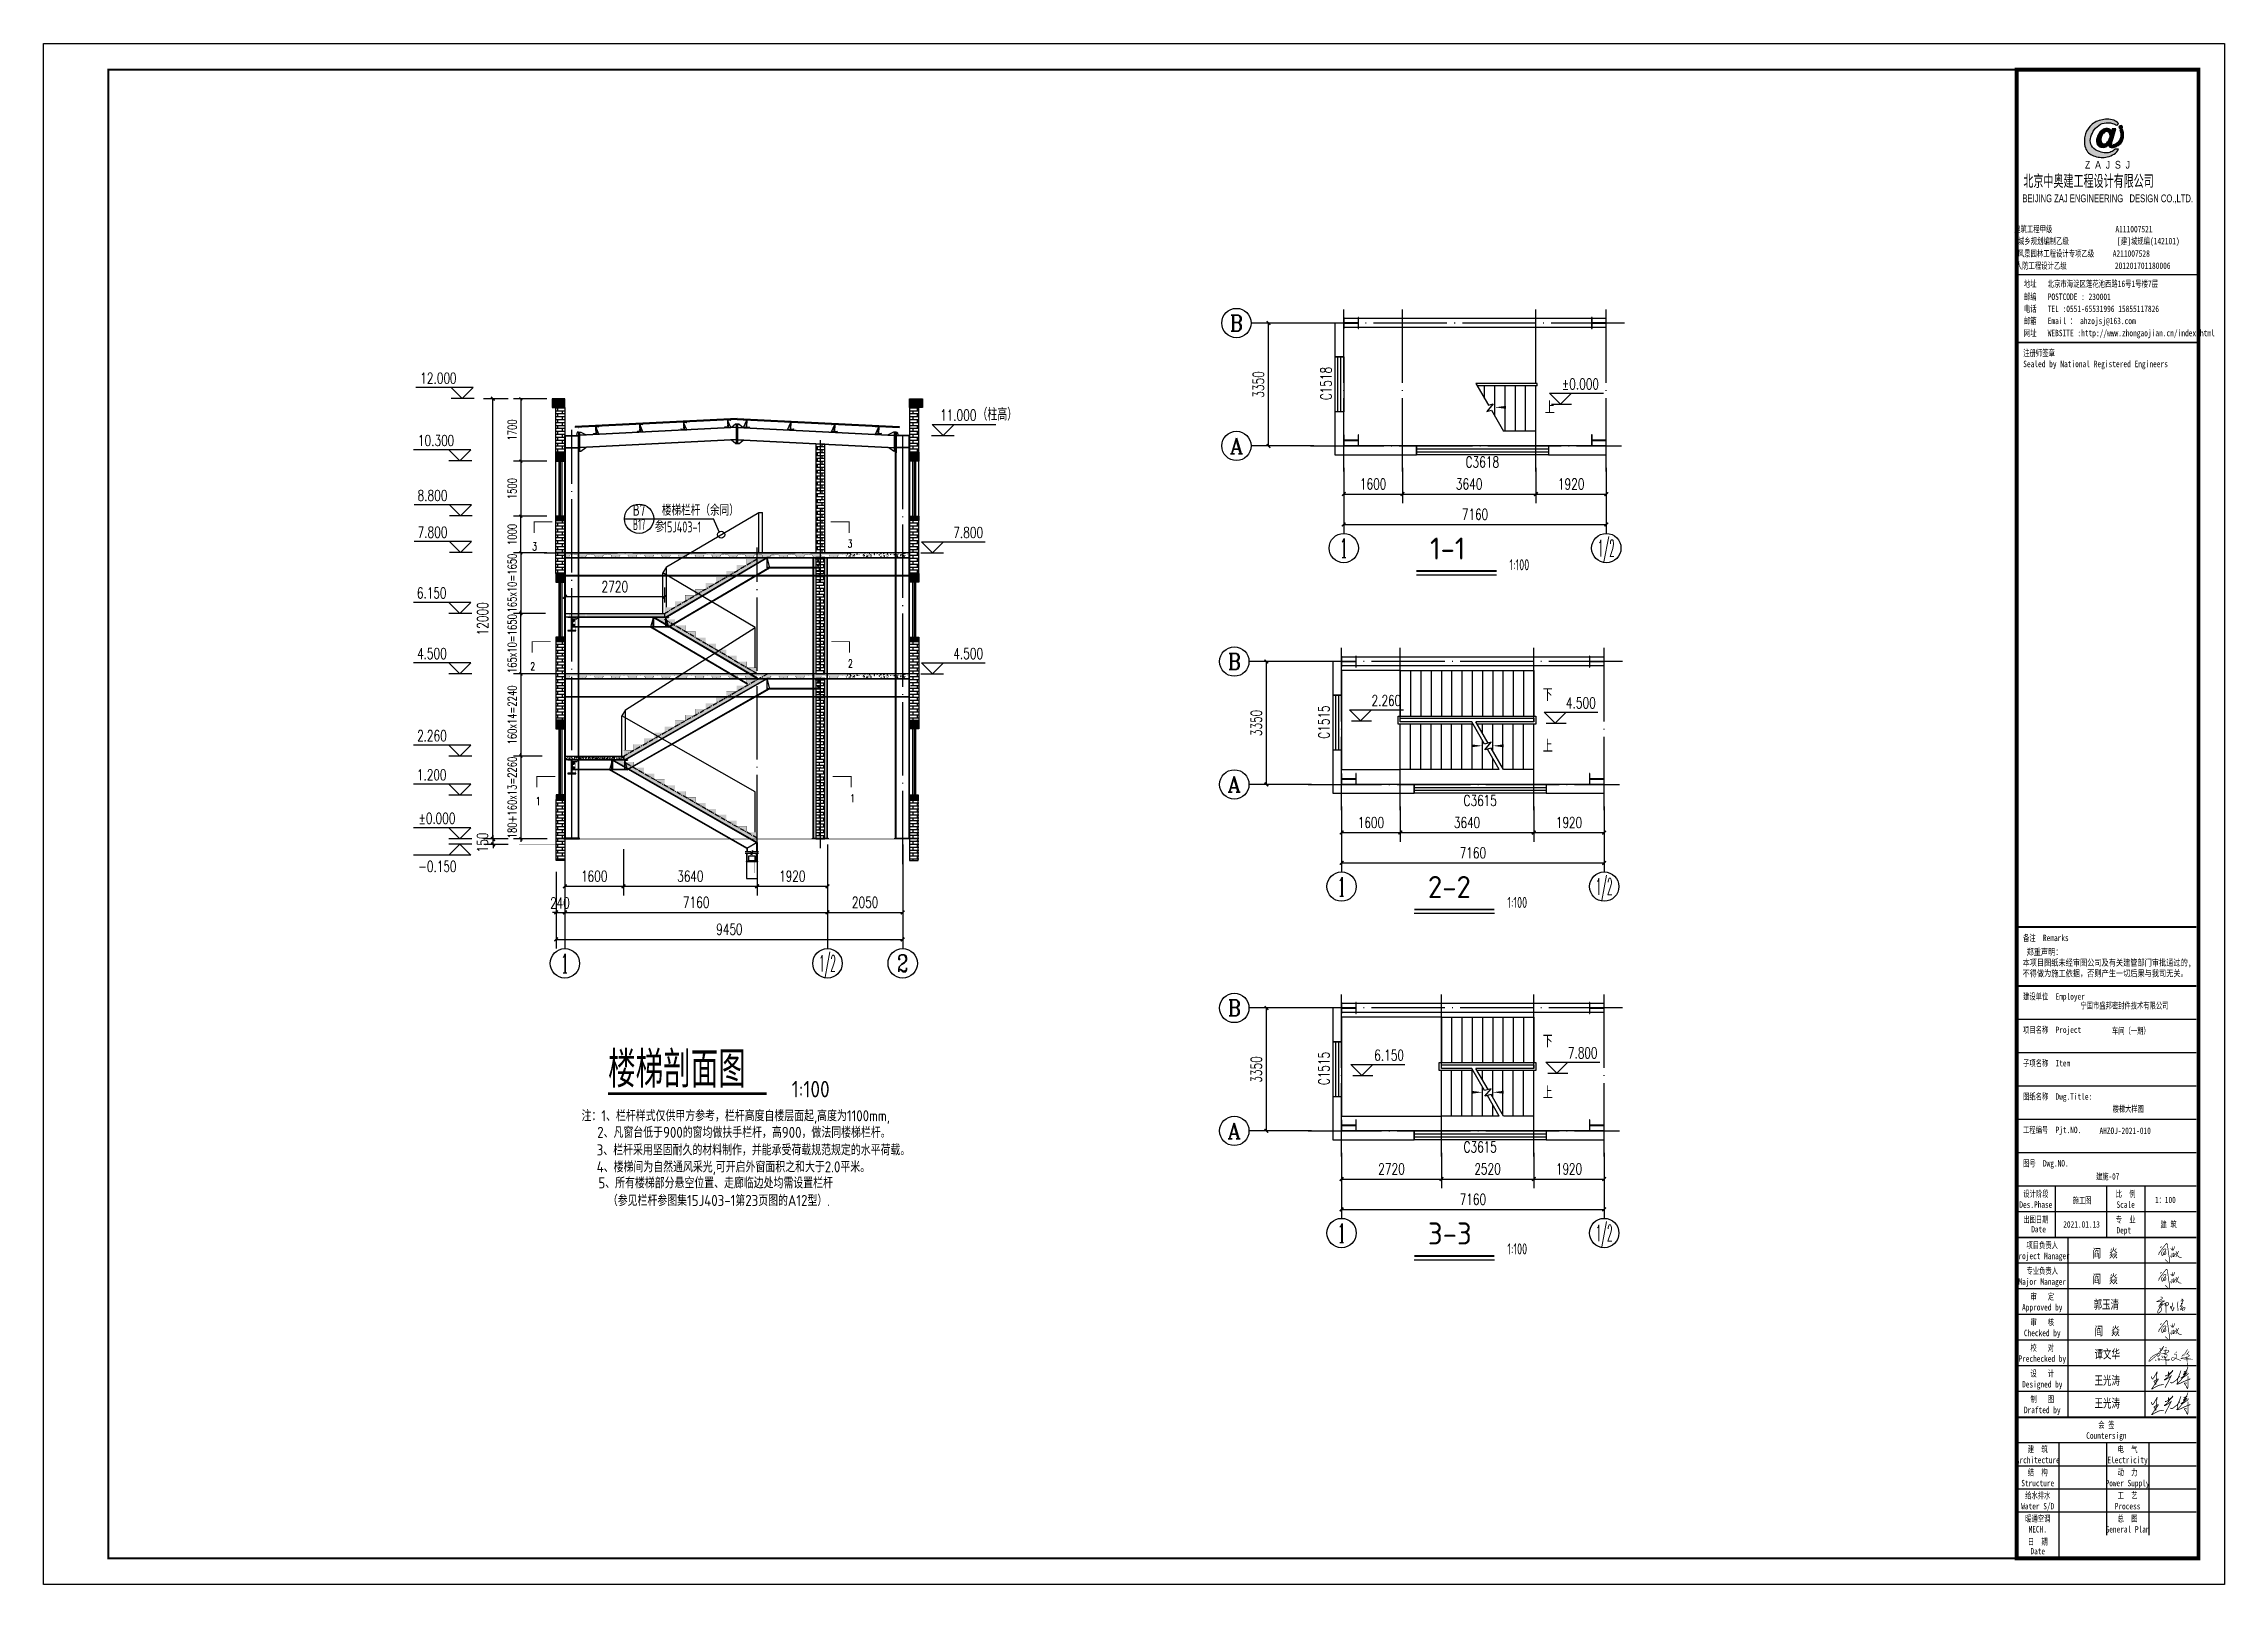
# Model space of a CAD drawing. Extents: x -89996 to 1006241, y -2176 to 440573.
# Drawn here: x 767195 to 826660, y 232896 to 274896 of the extents above; entities that cross this region are included whole.
import ezdxf
from ezdxf.enums import TextEntityAlignment as Align

# ---------------------------------------------------------------- set-up
doc = ezdxf.new("R2010")
doc.units = 0
doc.header["$LTSCALE"] = 1000
doc.header["$MEASUREMENT"] = 0
doc.linetypes.add('0$0$CENTERX2', pattern=[4, 2.5, -0.5, 0.5, -0.5])
doc.linetypes.add('DOTE', pattern=[2.42, 2, -0.2, 0.02, -0.2])
for name, color, linetype in [('002', 3, 'Continuous'), ('A-土建墙柱（含管井、立管）', 6, 'Continuous'), ('AXIS', 3, 'Continuous'), ('AXIS_DIM', 3, 'Continuous'), ('AXIS_TEXT', 7, 'Continuous'), ('BEAM_DE', 7, 'Continuous'), ('BOLT', 251, 'Continuous'), ('BORDER', 7, 'Continuous'), ('DIM_IDEN', 3, 'Continuous'), ('DIM_SYMB', 3, 'Continuous'), ('DOTE', 1, 'DOTE'), ('FZX', 31, 'Continuous'), ('GL', 150, 'Continuous'), ('GZ', 50, 'Continuous'), ('LT', 27, 'Continuous'), ('MC', 132, 'Continuous'), ('NUM', 7, 'Continuous'), ('Prof', 2, 'Continuous'), ('PUB_DIM', 3, 'Continuous'), ('PUB_HATCH', 8, 'Continuous'), ('PUB_TEXT', 7, 'Continuous'), ('PUB_TITLE', 4, 'Continuous'), ('PZ', 202, 'Continuous'), ('S', 2, 'Continuous'), ('STAIR', 2, 'Continuous'), ('STGJ_BOLT_THIN', 9, 'Continuous'), ('STQM_PL_THIN', 2, 'Continuous'), ('TEXT', 7, 'Continuous'), ('THIN', 7, 'Continuous'), ('WALL', 9, 'Continuous'), ('WINDOW', 4, 'Continuous'), ('WINDOW_TEXT', 7, 'Continuous'), ('WL', 10, 'Continuous'), ('图框文字', 120, 'Continuous'), ('图签', 3, 'Continuous'), ('型钢', 6, 'Continuous'), ('粗线', 5, 'Continuous')]:
    doc.layers.add(name, color=color, linetype=linetype)
doc.styles.add('-GBCBIGGBENOR', font='GBENOR.shx', dxfattribs={"bigfont": 'GBCBIG.shx'})
doc.styles.add('_gyy_title_Arial', font='arial.ttf', dxfattribs={"width": 0.7})
doc.styles.add('_gyy_title_ST', font='', dxfattribs={"width": 0.8})
doc.styles.add('_TCH_AXIS', font='COMPLEX', dxfattribs={"bigfont": 'GBCBIG'})
doc.styles.add('_TCH_DIM', font='SIMPLEX', dxfattribs={"bigfont": 'GBCBIG'})
doc.styles.add('_TCH_DIM_T3', font='SIMPLEX', dxfattribs={"width": 0.705882, "bigfont": 'GBCBIG'})
doc.styles.add('_TCH_LABEL', font='COMPLEX', dxfattribs={"bigfont": 'GBCBIG'})
doc.styles.add('_TCH_WINDOW', font='SIMPLEX', dxfattribs={"height": 3.5, "bigfont": 'GBCBIG'})
doc.styles.add('C', font='tssdeng.shx', dxfattribs={"height": 3, "bigfont": 'tssdchn.shx'})
doc.styles.add('COMPLEX', font='COMPLEX')
doc.styles.add('DIM_FONT', font='SIMPLEX', dxfattribs={"width": 0.7, "bigfont": 'GBCBIG'})
doc.styles.add('HZ', font='txt.shx', dxfattribs={"width": 0.8, "bigfont": '000hztxt.shx'})
doc.styles.get("Standard").update_dxf_attribs({"font": 'gbenor.shx', "bigfont": 'gbcbig.shx'})
doc.styles.add('TSSD_Label', font='tssdeng.shx', dxfattribs={"width": 0.7, "bigfont": 'hztxt.shx'})
doc.styles.add('TSSD_Norm', font='tssdeng.shx', dxfattribs={"bigfont": 'hztxt.shx'})
doc.styles.get('_gyy_title_ST').set_extended_font_data('SimSun')
doc.dimstyles.new('_TCH_ARCH&&100', dxfattribs={"dimtxt": 297.5, "dimasz": 100, "dimexe": 250, "dimexo": 300, "dimgap": 126.25, "dimtad": 1, "dimdec": 0, "dimzin": 0, "dimdsep": 46, "dimtxsty": '_TCH_DIM_T3', "dimblk": 'ARCHTICK', "dimcen": 0.09, "dimclrt": 7, "dimazin": 2, "dimtfac": 1, "dimtdec": 0, "dimtix": 1, "dimtmove": 2, "dimatfit": 3, "dimfxl": 0, "dimtolj": 1, "dimtzin": 0, "dimarcsym": 0})
doc.dimstyles.new('DIMN80', dxfattribs={"dimscale": 0.8, "dimtxt": 300, "dimasz": 100, "dimexe": 250, "dimexo": 300, "dimgap": 150, "dimtad": 1, "dimdec": 0, "dimzin": 0, "dimdsep": 46, "dimtxsty": 'DIM_FONT', "dimblk": 'ARCHTICK', "dimcen": 0.09, "dimazin": 2, "dimtfac": 1, "dimtdec": 0, "dimtix": 1, "dimtmove": 2, "dimatfit": 3, "dimldrblk": 'ARCHTICK', "dimfxl": 0, "dimtolj": 1, "dimtzin": 0, "dimarcsym": 0})
pattern_1 = [(0, (176410.02, -233125.9), (0, 80.138549), []), (90, (176410.02, -233125.9), (-120.1928, 80.138549), [80.13855, -80.13854])]
pattern_2 = [(0, (176596.9, -233125.9), (0, 80.138549), []), (90, (176596.9, -233125.9), (-120.1928, 80.138549), [80.13855, -80.13854])]

msp = doc.modelspace()

# ---------------------------------------------------------------- texts
at = {"layer": 'PUB_TEXT'}
for s, height, style, width, p in [('12.000', 297.5, '_TCH_DIM', 0.705882, (777466.33, 265628.54)), ('%%P0.000', 297.5, '_TCH_DIM', 0.705882, (808598.21, 265469.14)), ('11.000', 297.5, '_TCH_DIM', 0.705882, (791640.27, 264621.41)), ('10.300', 297.5, '_TCH_DIM', 0.705882, (777402.75, 263928.54)), ('8.800', 297.5, '_TCH_DIM', 0.705882, (777395.16, 262428.54)), ('7.800', 297.5, '_TCH_DIM', 0.705882, (777395.16, 261428.54)), ('7.800', 297.5, '_TCH_DIM', 0.705882, (792001.81, 261420.83)), ('3', 212.5, '_TCH_LABEL', 0.705882, (780520.18, 261081.4)), ('3', 212.5, '_TCH_LABEL', 0.705882, (789119.34, 261158.55)), ('6.150', 297.5, '_TCH_DIM', 0.705882, (777372.75, 259770.83)), ('4.500', 297.5, '_TCH_DIM', 0.705882, (777378.75, 258120.83)), ('2', 212.5, '_TCH_LABEL', 0.705882, (789130.39, 257892.24)), ('4.500', 297.5, '_TCH_DIM', 0.705882, (792001.81, 258120.83)), ('2', 212.5, '_TCH_LABEL', 0.705882, (780467.36, 257815.09)), ('2.260', 297.5, '_TCH_DIM', 0.705882, (803404.66, 256840.19)), ('4.500', 297.5, '_TCH_DIM', 0.705882, (808706.83, 256776.03)), ('2.260', 297.5, '_TCH_DIM', 0.705882, (777378.75, 255880.83)), ('1.200', 297.5, '_TCH_DIM', 0.705882, (777372.75, 254816.04)), ('%%P0.000', 297.5, '_TCH_DIM', 0.705882, (777417.75, 253628.54)), ('1', 212.5, '_TCH_LABEL', 0.705882, (780614.6, 254141.09)), ('1', 212.5, '_TCH_LABEL', 0.705882, (789190.25, 254218.24)), ('-0.150', 297.5, '_TCH_DIM', 0.705882, (777411.75, 252318.12)), ('楼梯剖面图', 987.84, 'C', 0.8, (782587.99, 246439.36, 2.76)), ('6.150', 297.5, '_TCH_DIM', 0.705882, (803478.78, 247173.07)), ('7.800', 297.5, '_TCH_DIM', 0.705882, (808757.56, 247235.2))]:
    msp.add_text(s, height=height, dxfattribs=dict(at, style=style, width=width)).set_placement(p)
for s, height, style, p in [('（柱高）', 337.589, '_TCH_DIM', (792660.27, 264621.41)), ('上', 337.59, '_TCH_DIM', (808131.71, 264806.74)), ('下', 337.59, '_TCH_DIM', (808073.63, 256979.77)), ('上', 337.59, '_TCH_DIM', (808073.63, 255579.77)), ('下', 337.59, '_TCH_DIM', (808073.63, 247535.55)), ('上', 337.59, '_TCH_DIM', (808073.63, 246135.55)), ('注：1、栏杆样式仅供甲方参考，栏杆高度自楼层面起,高度为1100mm,', 300, '-GBCBIGGBENOR', (781863.49, 245520.27)), ('2、凡窗台低于900的窗均做扶手栏杆，高900，做法同楼梯栏杆。', 300, '-GBCBIGGBENOR', (782290.58, 245067.95)), ('4、楼梯间为自然通风采光,可开启外窗面积之和大于2.0平米。', 300, '-GBCBIGGBENOR', (782276.79, 244127.63)), ('3、栏杆采用坚固耐久的材料制作，并能承受荷载规范规定的水平荷载。', 300, '-GBCBIGGBENOR', (782277, 244588.62)), ('5、所有楼梯部分悬空位置、走廊临边处均需设置栏杆', 300, '-GBCBIGGBENOR', (782322.95, 243690.87)), ('（参见栏杆参图集15J403-1第23页图的A12型）.', 300, '-GBCBIGGBENOR', (782579.35, 243210.7))]:
    msp.add_text(s, height=height, dxfattribs=dict(at, style=style)).set_placement(p)
msp.add_text('1:100', height=450, dxfattribs=at).set_placement((787595.87, 246171.23, 2.76))
at = {"layer": 'PUB_TITLE', "color": 6, "style": '_gyy_title_ST', "width": 0.7}
msp.add_text('楼梯大样图', height=172.328, dxfattribs=at).set_placement((824037.45, 245863.26), align=Align.MIDDLE)
for s, p in [('建施-07', (823478.65, 243930.66)), ('1：100', (825051.95, 243291.29))]:
    msp.add_text(s, height=172.328, dxfattribs=at).set_placement(p, align=Align.CENTER)
at = {"layer": 'TEXT', "style": 'TSSD_Norm'}
for s, p in [('1-1', (805000.01, 260652.94)), ('2-2', (804941.93, 251425.98)), ('3-3', (804941.93, 241981.75))]:
    msp.add_text(s, height=600, dxfattribs=at).set_placement(p, align=Align.BOTTOM_LEFT)
at = {"layer": 'THIN', "style": 'TSSD_Label'}
for s, width, p, p2 in [('B7', 0.843965, (783262.69, 262027.54, -1.22), (783603.52, 262027.54, -1.22)), ('B17', 0.575883, (783263.66, 261637.84, -1.22), (783602.54, 261637.84, -1.22))]:
    msp.add_text(s, height=300, dxfattribs=dict(at, width=width)).set_placement(p, p2, align=Align.FIT)
at = {"layer": 'THIN', "style": 'TSSD_Label', "width": 0.7}
for s, p in [('楼梯栏杆（余同）', (784052.89, 262028.23, -1.22)), ('参', (783859.7, 261579.42, -1.22)), ('15J403-1', (784093.01, 261570.19, -1.22))]:
    msp.add_text(s, height=300, dxfattribs=at).set_placement(p)
for p in [(807165.67, 260450.5), (807107.58, 251245.86), (807107.58, 241801.64)]:
    msp.add_text('1:100', height=300, dxfattribs=at).set_placement(p, align=Align.BOTTOM_LEFT)

# ---------------------------------------------------------------- blocks, each defined once
blk = doc.blocks.new('_ArchTick')
at = {"color": 0, "linetype": 'ByBlock', "const_width": 0.4}
blk.add_lwpolyline([(-0.5, -0.5), (0.5, 0.5)], dxfattribs=at)
blk = doc.blocks.new('*D682')
at = {"layer": 'AXIS', "color": 0, "linetype": 'ByBlock', "lineweight": -2, "transparency": 16777216}
for p, q in [((781170, 252324), (781170, 250964)), ((781410, 252324), (781410, 250964)), ((781170, 251214), (781070, 251214)), ((781170, 251214), (781410, 251214)), ((781410, 251214), (781510, 251214))]:
    blk.add_line(p, q, dxfattribs=at)
at = {"layer": 'Defpoints', "color": 0, "linetype": 'ByBlock', "transparency": 16777216}
for p in [(781170, 252624), (781410, 252624), (781410, 251214)]:
    blk.add_point(p, dxfattribs=at)
at = {"layer": 'AXIS', "color": 0, "linetype": 'ByBlock', "lineweight": -2, "transparency": 16777216, "xscale": 100, "yscale": 100, "zscale": 100}
blk.add_blockref('_ArchTick', (781170, 251214), dxfattribs=at)
at = {"layer": 'AXIS', "color": 0, "linetype": 'ByBlock', "lineweight": -2, "transparency": 16777216, "xscale": 100, "yscale": 100, "zscale": 100, "rotation": 180}
blk.add_blockref('_ArchTick', (781410, 251214), dxfattribs=at)
at = {"layer": 'AXIS', "color": 7, "linetype": 'ByBlock', "transparency": 16777216, "insert": (781275, 251472), "char_height": 297.5, "attachment_point": 5, "style": '_TCH_DIM_T3'}
blk.add_mtext('\\A1;240', dxfattribs=at)
blk = doc.blocks.new('*D683')
at = {"layer": 'AXIS', "color": 0, "linetype": 'ByBlock', "lineweight": -2, "transparency": 16777216}
for p, q in [((781170, 252324), (781170, 250229)), ((790620, 252324), (790620, 250229)), ((781170, 250479), (790620, 250479))]:
    blk.add_line(p, q, dxfattribs=at)
at = {"layer": 'Defpoints', "color": 0, "linetype": 'ByBlock', "transparency": 16777216}
for p in [(781170, 252624), (790620, 252624), (790620, 250479)]:
    blk.add_point(p, dxfattribs=at)
at = {"layer": 'AXIS', "color": 0, "linetype": 'ByBlock', "lineweight": -2, "transparency": 16777216, "xscale": 100, "yscale": 100, "zscale": 100, "rotation": 180}
blk.add_blockref('_ArchTick', (781170, 250479), dxfattribs=at)
at = {"layer": 'AXIS', "color": 0, "linetype": 'ByBlock', "lineweight": -2, "transparency": 16777216, "xscale": 100, "yscale": 100, "zscale": 100}
blk.add_blockref('_ArchTick', (790620, 250479), dxfattribs=at)
at = {"layer": 'AXIS', "color": 7, "linetype": 'ByBlock', "transparency": 16777216, "insert": (785895, 250754), "char_height": 297.5, "attachment_point": 5, "style": '_TCH_DIM_T3'}
blk.add_mtext('\\A1;9450', dxfattribs=at)
blk = doc.blocks.new('A$C0E672D9D')
at = {"layer": 'S', "const_width": 37.5}
blk.add_lwpolyline([(13831, 244), (13831, 64, -0.4142136), (13786, 19), (12914, 19, -0.284079), (12873, 44), (12516, 759, 0.284079), (12475, 784), (11646, 784, 0.1499643), (11621, 776), (11551, 728), (11481, 776, 0.1499643), (11455, 784), (10626, 784, 0.284079), (10586, 759), (10228, 44, -0.284079), (10188, 19), (9416, 19, -0.3231651), (9373, 50), (9354, 107, 0.3231651), (9269, 169), (9258, 169, 0.3231651), (9173, 107), (9154, 50, -0.3231651), (9111, 19), (8339, 19, -0.284079), (8298, 44), (7941, 759, 0.284079), (7900, 784), (7071, 784, 0.1499643), (7046, 776), (6976, 728), (6906, 776, 0.1499643), (6880, 784), (6051, 784, 0.284079), (6011, 759), (5653, 44, -0.284079), (5613, 19), (4841, 19, -0.3231651), (4798, 50), (4779, 107, 0.3231651), (4694, 169), (4683, 169, 0.3231651), (4598, 107), (4579, 50, -0.3231651), (4536, 19), (3764, 19, -0.284079), (3723, 44), (3366, 759, 0.284079), (3325, 784), (2496, 784, 0.1499643), (2471, 776), (2401, 728), (2331, 776, 0.1499643), (2305, 784), (1476, 784, 0.284079), (1436, 759), (1078, 44, -0.284079), (1038, 19), (265, 19, -0.284079), (224, 44), (146, 200, 0.620038), (66, 200), (17, 101)], format="xyb", dxfattribs=at)
at = {"layer": 'S', "const_width": 67.5}
for points in [[(1323, 652), (1094, 195)], [(3479, 652), (3707, 195)], [(5898, 652), (5669, 195)], [(8054, 652), (8282, 195)], [(10473, 652), (10244, 195)], [(12629, 652), (12857, 195)]]:
    blk.add_lwpolyline(points, dxfattribs=at)
blk = doc.blocks.new('*D678')
at = {"layer": 'AXIS', "color": 0, "linetype": 'ByBlock', "lineweight": -2, "transparency": 16777216}
for p, q in [((779860, 253216), (779202, 253216)), ((779860, 253066), (779202, 253066)), ((779452, 253216), (779452, 253316)), ((779452, 253066), (779452, 253216)), ((779452, 253066), (779452, 252966))]:
    blk.add_line(p, q, dxfattribs=at)
at = {"layer": 'Defpoints', "color": 0, "linetype": 'ByBlock', "transparency": 16777216}
for p in [(779452, 253216), (780160, 253216), (780160, 253066)]:
    blk.add_point(p, dxfattribs=at)
at = {"layer": 'AXIS', "color": 0, "linetype": 'ByBlock', "lineweight": -2, "transparency": 16777216, "xscale": 100, "yscale": 100, "zscale": 100}
for p, rotation in [((779452, 253216), 270), ((779452, 253066), 90)]:
    blk.add_blockref('_ArchTick', p, dxfattribs=dict(at, rotation=rotation))
at = {"layer": 'AXIS', "color": 7, "linetype": 'ByBlock', "transparency": 16777216, "insert": (779163, 253117), "char_height": 297.5, "attachment_point": 5, "rotation": 90, "style": '_TCH_DIM_T3'}
blk.add_mtext('\\A1;150', dxfattribs=at)
blk = doc.blocks.new('*D679')
at = {"layer": 'AXIS', "color": 0, "linetype": 'ByBlock', "lineweight": -2, "transparency": 16777216}
for p, q in [((779860, 265216), (779193, 265216)), ((779443, 253216), (779443, 265216)), ((779860, 253216), (779193, 253216))]:
    blk.add_line(p, q, dxfattribs=at)
at = {"layer": 'Defpoints', "color": 0, "linetype": 'ByBlock', "transparency": 16777216}
for p in [(779443, 265216), (780160, 265216), (780160, 253216)]:
    blk.add_point(p, dxfattribs=at)
at = {"layer": 'AXIS', "color": 0, "linetype": 'ByBlock', "lineweight": -2, "transparency": 16777216, "xscale": 100, "yscale": 100, "zscale": 100}
for p, rotation in [((779443, 265216), 90), ((779443, 253216), 270)]:
    blk.add_blockref('_ArchTick', p, dxfattribs=dict(at, rotation=rotation))
at = {"layer": 'AXIS', "color": 7, "linetype": 'ByBlock', "transparency": 16777216, "insert": (779168, 259216), "char_height": 297.5, "attachment_point": 5, "rotation": 90, "style": '_TCH_DIM_T3'}
blk.add_mtext('\\A1;12000', dxfattribs=at)
blk = doc.blocks.new('*D680')
at = {"layer": 'AXIS', "color": 0, "linetype": 'ByBlock', "lineweight": -2, "transparency": 16777216}
for p, q in [((780920, 265216), (780009, 265216)), ((780209, 265216), (780209, 263516)), ((780920, 263516), (780009, 263516))]:
    blk.add_line(p, q, dxfattribs=at)
at = {"layer": 'Defpoints', "color": 0, "linetype": 'ByBlock', "transparency": 16777216}
for p in [(781160, 265216), (780209, 263516), (781160, 263516)]:
    blk.add_point(p, dxfattribs=at)
at = {"layer": 'AXIS', "color": 0, "linetype": 'ByBlock', "lineweight": -2, "transparency": 16777216, "xscale": 80, "yscale": 80, "zscale": 80}
for p, rotation in [((780209, 265216), 90), ((780209, 263516), 270)]:
    blk.add_blockref('_ArchTick', p, dxfattribs=dict(at, rotation=rotation))
at = {"layer": 'AXIS', "color": 0, "linetype": 'ByBlock', "transparency": 16777216, "insert": (779969, 264366), "char_height": 240, "attachment_point": 5, "rotation": 90, "style": 'DIM_FONT'}
blk.add_mtext('\\A1;1700', dxfattribs=at)
blk = doc.blocks.new('*D681')
at = {"layer": 'AXIS', "color": 0, "linetype": 'ByBlock', "lineweight": -2, "transparency": 16777216}
for p, q in [((780920, 263516), (780009, 263516)), ((780209, 263516), (780209, 262016)), ((780920, 262016), (780009, 262016))]:
    blk.add_line(p, q, dxfattribs=at)
at = {"layer": 'Defpoints', "color": 0, "linetype": 'ByBlock', "transparency": 16777216}
for p in [(781160, 263516), (780209, 262016), (781160, 262016)]:
    blk.add_point(p, dxfattribs=at)
at = {"layer": 'AXIS', "color": 0, "linetype": 'ByBlock', "lineweight": -2, "transparency": 16777216, "xscale": 80, "yscale": 80, "zscale": 80}
for p, rotation in [((780209, 263516), 90), ((780209, 262016), 270)]:
    blk.add_blockref('_ArchTick', p, dxfattribs=dict(at, rotation=rotation))
at = {"layer": 'AXIS', "color": 0, "linetype": 'ByBlock', "transparency": 16777216, "insert": (779969, 262766), "char_height": 240, "attachment_point": 5, "rotation": 90, "style": 'DIM_FONT'}
blk.add_mtext('\\A1;1500', dxfattribs=at)
blk = doc.blocks.new('4')
at = {"layer": 'LT', "color": 1, "linetype": 'Continuous'}
for p, q in [((1121054, 121886, -8), (1121014, 121884, -8)), ((1121054, 121886, -8), (1121014, 121884, -8)), ((1121058, 121794, -8), (1121019, 121792, -8)), ((1121058, 121794, -8), (1121019, 121792, -8))]:
    blk.add_line(p, q, dxfattribs=at)
at = {"layer": 'LT', "elevation": -8}
blk.add_lwpolyline([(1121032, 121929, -0.414214), (1121041, 121940), (1121097, 121943), (1121111, 121930), (1121113, 121932), (1121098, 121946), (1121038, 121943, 0.414214), (1121028, 121932), (1121037, 121755, -0.414214), (1121028, 121745), (1120972, 121742), (1120958, 121755), (1120956, 121753), (1120971, 121739), (1121031, 121742, 0.414214), (1121040, 121753), (1121032, 121929)], format="xyb", dxfattribs=at)
at = {"layer": 'LT', "elevation": -4}
for points in [[(1121032, 121924), (1121038, 121925), (1121047, 121733), (1121041, 121733)], [(1121038, 121915), (1121047, 121733), (1121117, 121736)]]:
    blk.add_lwpolyline(points, close=True, dxfattribs=at)
at = {"layer": 'LT', "color": 1, "linetype": 'Continuous'}
for points in [[(1121031, 121872, -8), (1121030, 121897, -8), (1121040, 121873, -8), (1121039, 121897, -8)], [(1121031, 121872, -8), (1121030, 121897, -8), (1121040, 121873, -8), (1121039, 121897, -8)], [(1121035, 121805, -8), (1121036, 121781, -8), (1121044, 121806, -8), (1121045, 121781, -8)], [(1121035, 121805, -8), (1121036, 121781, -8), (1121044, 121806, -8), (1121045, 121781, -8)]]:
    blk.add_solid(points, dxfattribs=at)
blk = doc.blocks.new('*D674')
at = {"layer": 'AXIS', "color": 0, "linetype": 'ByBlock', "lineweight": -2, "transparency": 16777216}
for p, q in [((780791, 255476), (780009, 255476)), ((780209, 255476), (780209, 255556)), ((780209, 255476), (780209, 253216)), ((780930, 253216), (780009, 253216)), ((780209, 253216), (780209, 253136))]:
    blk.add_line(p, q, dxfattribs=at)
at = {"layer": 'Defpoints', "color": 0, "linetype": 'ByBlock', "transparency": 16777216}
for p in [(781031, 255476), (780209, 253216), (781170, 253216)]:
    blk.add_point(p, dxfattribs=at)
at = {"layer": 'AXIS', "color": 0, "linetype": 'ByBlock', "lineweight": -2, "transparency": 16777216, "xscale": 80, "yscale": 80, "zscale": 80}
for p, rotation in [((780209, 255476), 270), ((780209, 253216), 90)]:
    blk.add_blockref('_ArchTick', p, dxfattribs=dict(at, rotation=rotation))
at = {"layer": 'AXIS', "color": 0, "linetype": 'ByBlock', "transparency": 16777216, "insert": (779969, 254346), "char_height": 240, "attachment_point": 5, "rotation": 90, "style": 'DIM_FONT'}
blk.add_mtext('\\A1;180+160x13=2260', dxfattribs=at)
blk = doc.blocks.new('*D675')
at = {"layer": 'AXIS', "color": 0, "linetype": 'ByBlock', "lineweight": -2, "transparency": 16777216}
for p, q in [((781182, 257716), (780009, 257716)), ((780209, 257716), (780209, 255476)), ((780791, 255476), (780009, 255476))]:
    blk.add_line(p, q, dxfattribs=at)
at = {"layer": 'Defpoints', "color": 0, "linetype": 'ByBlock', "transparency": 16777216}
for p in [(781422, 257716, -2), (780209, 255476), (781031, 255476)]:
    blk.add_point(p, dxfattribs=at)
at = {"layer": 'AXIS', "color": 0, "linetype": 'ByBlock', "lineweight": -2, "transparency": 16777216, "xscale": 80, "yscale": 80, "zscale": 80}
for p, rotation in [((780209, 257716), 90), ((780209, 255476), 270)]:
    blk.add_blockref('_ArchTick', p, dxfattribs=dict(at, rotation=rotation))
at = {"layer": 'AXIS', "color": 0, "linetype": 'ByBlock', "transparency": 16777216, "insert": (779969, 256596), "char_height": 240, "attachment_point": 5, "rotation": 90, "style": 'DIM_FONT'}
blk.add_mtext('\\A1;160x14=2240', dxfattribs=at)
blk = doc.blocks.new('*D676')
at = {"layer": 'AXIS', "color": 0, "linetype": 'ByBlock', "lineweight": -2, "transparency": 16777216}
for p, q in [((780885, 259366), (780009, 259366)), ((780209, 259366), (780209, 259446)), ((780209, 257716), (780209, 259366)), ((781182, 257716), (780009, 257716)), ((780209, 257716), (780209, 257636))]:
    blk.add_line(p, q, dxfattribs=at)
at = {"layer": 'Defpoints', "color": 0, "linetype": 'ByBlock', "transparency": 16777216}
for p in [(780209, 259366), (781125, 259366), (781422, 257716, -2)]:
    blk.add_point(p, dxfattribs=at)
at = {"layer": 'AXIS', "color": 0, "linetype": 'ByBlock', "lineweight": -2, "transparency": 16777216, "xscale": 80, "yscale": 80, "zscale": 80}
for p, rotation in [((780209, 259366), 270), ((780209, 257716), 90)]:
    blk.add_blockref('_ArchTick', p, dxfattribs=dict(at, rotation=rotation))
at = {"layer": 'AXIS', "color": 0, "linetype": 'ByBlock', "transparency": 16777216, "insert": (779969, 258541), "char_height": 240, "attachment_point": 5, "rotation": 90, "style": 'DIM_FONT'}
blk.add_mtext('\\A1;165x10=1650', dxfattribs=at)
blk = doc.blocks.new('*D677')
at = {"layer": 'AXIS', "color": 0, "linetype": 'ByBlock', "lineweight": -2, "transparency": 16777216}
for p, q in [((780209, 261016), (780209, 261096)), ((780901, 261016), (780009, 261016)), ((780209, 261016), (780209, 259366)), ((780885, 259366), (780009, 259366)), ((780209, 259366), (780209, 259286))]:
    blk.add_line(p, q, dxfattribs=at)
at = {"layer": 'Defpoints', "color": 0, "linetype": 'ByBlock', "transparency": 16777216}
for p in [(781141, 261016), (780209, 259366), (781125, 259366)]:
    blk.add_point(p, dxfattribs=at)
at = {"layer": 'AXIS', "color": 0, "linetype": 'ByBlock', "lineweight": -2, "transparency": 16777216, "xscale": 80, "yscale": 80, "zscale": 80}
for p, rotation in [((780209, 261016), 270), ((780209, 259366), 90)]:
    blk.add_blockref('_ArchTick', p, dxfattribs=dict(at, rotation=rotation))
at = {"layer": 'AXIS', "color": 0, "linetype": 'ByBlock', "transparency": 16777216, "insert": (779969, 260191), "char_height": 240, "attachment_point": 5, "rotation": 90, "style": 'DIM_FONT'}
blk.add_mtext('\\A1;165x10=1650', dxfattribs=at)
blk = doc.blocks.new('A$C1A291124')
at = {"layer": '型钢'}
for p, q in [((-82, -4), (-82, 0)), ((-82, 0), (0, 0)), ((0, 0), (0, -280)), ((-82, -276), (-82, -280)), ((-82, -280), (0, -280)), ((-21, -19), (-77, -10)), ((-21, -261), (-77, -270)), ((-10, -249), (-10, -31))]:
    blk.add_line(p, q, dxfattribs=at)
for centre, radius, start, end in [((-76, -4), 6.25, 180, 261), ((-76, -276), 6.25, 99, 180), ((-22, -31), 12.5, 0, 81), ((-22, -249), 12.5, 279, 0)]:
    blk.add_arc(centre, radius, start, end, dxfattribs=at)
blk = doc.blocks.new('*D684')
at = {"layer": 'AXIS', "color": 0, "linetype": 'ByBlock', "lineweight": -2, "transparency": 16777216}
for p, q in [((780920, 262016), (780009, 262016)), ((780209, 261016), (780209, 262016)), ((780920, 261016), (780009, 261016))]:
    blk.add_line(p, q, dxfattribs=at)
at = {"layer": 'Defpoints', "color": 0, "linetype": 'ByBlock', "transparency": 16777216}
for p in [(780209, 262016), (781160, 262016), (781160, 261016)]:
    blk.add_point(p, dxfattribs=at)
at = {"layer": 'AXIS', "color": 0, "linetype": 'ByBlock', "lineweight": -2, "transparency": 16777216, "xscale": 80, "yscale": 80, "zscale": 80}
for p, rotation in [((780209, 262016), 90), ((780209, 261016), 270)]:
    blk.add_blockref('_ArchTick', p, dxfattribs=dict(at, rotation=rotation))
at = {"layer": 'AXIS', "color": 0, "linetype": 'ByBlock', "transparency": 16777216, "insert": (779969, 261516), "char_height": 240, "attachment_point": 5, "rotation": 90, "style": 'DIM_FONT'}
blk.add_mtext('\\A1;1000', dxfattribs=at)
blk = doc.blocks.new('*D685')
at = {"layer": 'AXIS', "color": 0, "linetype": 'ByBlock', "lineweight": -2, "transparency": 16777216}
for p, q in [((781410, 259724), (781410, 260068)), ((784130, 259666), (784130, 260068)), ((784130, 259818), (781410, 259818))]:
    blk.add_line(p, q, dxfattribs=at)
at = {"layer": 'Defpoints', "color": 0, "linetype": 'ByBlock', "transparency": 16777216}
for p in [(781410, 259818), (781410, 259424, -1), (784130, 259366, -1)]:
    blk.add_point(p, dxfattribs=at)
at = {"layer": 'AXIS', "color": 0, "linetype": 'ByBlock', "lineweight": -2, "transparency": 16777216, "xscale": 100, "yscale": 100, "zscale": 100, "rotation": 180}
blk.add_blockref('_ArchTick', (781410, 259818), dxfattribs=at)
at = {"layer": 'AXIS', "color": 0, "linetype": 'ByBlock', "lineweight": -2, "transparency": 16777216, "xscale": 100, "yscale": 100, "zscale": 100}
blk.add_blockref('_ArchTick', (784130, 259818), dxfattribs=at)
at = {"layer": 'AXIS', "color": 7, "linetype": 'ByBlock', "transparency": 16777216, "insert": (782770, 260093), "char_height": 297.5, "attachment_point": 5, "style": '_TCH_DIM_T3'}
blk.add_mtext('\\A1;2720', dxfattribs=at)
blk = doc.blocks.new('dd')
at = {"layer": '图签'}
h = blk.add_hatch(color=5, dxfattribs=at)
h.set_gradient(color1=(0, 0, 255), color2=(36, 36, 255), one_color=1, tint=0.57)
h.paths.add_polyline_path([(452, 1270, -0.093206), (531, 1562, -0.136321), (716, 1807, -0.161039), (988, 1948, -0.108591), (1307, 1935, -0.049497), (1479, 1861, 0.062627), (1539, 1932, 0.094388), (1351, 2056, 0.136326), (854, 2062, 0.161722), (430, 1810, 0.133661), (243, 1435, 0.158414), (286, 937, 0.22517), (632, 669, 0.138663), (1107, 646, 0.074676), (1375, 753, 0.125344), (1543, 944, 0.006312), (1413, 948, -0.090385), (1244, 833, -0.096745), (1053, 797, -0.073845), (803, 850, -0.140868), (530, 1020, -0.160753)])
h = blk.add_hatch(color=5, dxfattribs=at)
h.set_gradient(color1=(0, 0, 255), color2=(36, 36, 255), one_color=1, tint=0.57)
h.paths.add_polyline_path([(1306, 1289, 0.011169), (1334, 1370, 0.005807), (1431, 1724, 0.01105), (1292, 1724, 0.016796), (1267, 1634, 0.125943), (1203, 1704, 0.083806), (1120, 1739, 0.082879), (1047, 1739, -0.008503), (952, 1710, 0.060057), (844, 1628, 0.086078), (774, 1532, 0.099424), (705, 1347, 0.12153), (690, 1225, 0.102644), (719, 1122, 0.056648), (797, 1042, 0.092914), (913, 1013, 0.194578), (1098, 1064, -0.002562), (1175, 1122, 0.064354), (1167, 1068, 0.172385), (1207, 1017, 0.105458), (1300, 1002, 0.086567), (1454, 1046, 0.047674), (1592, 1136, 0.166359), (1692, 1274, 0.096748), (1728, 1431, 0.03151), (1728, 1548, 0.041815), (1700, 1691, 0.007654), (1588, 1673, -0.009919), (1610, 1585, -0.068269), (1624, 1482, -0.105336), (1605, 1352, -0.14652), (1528, 1223, -0.070486), (1434, 1151, -0.077937), (1341, 1103, -0.127098), (1272, 1084, -0.114215), (1267, 1129, -0.007609)])
h.paths.add_polyline_path([(865, 1245, -0.099994), (863, 1328, -0.050974), (888, 1427, -0.120527), (938, 1529, -0.043888), (1002, 1595, -0.08446), (1063, 1619, -0.147309), (1127, 1607, -0.037474), (1177, 1572, -0.06931), (1209, 1507, -0.067662), (1213, 1431, -0.02676), (1211, 1413, 0.017209), (1183, 1329, -0.048815), (1120, 1223, -0.139096), (1046, 1163, -0.097991), (944, 1153, -0.085394), (909, 1169, -0.149141)], flags=16)
h = blk.add_hatch(color=1, dxfattribs=at)
h.set_gradient(color1=(255, 0, 0), color2=(255, 0, 0), tint=0.57)
h.paths.add_polyline_path([(1557, 1818, 0.386553), (1564, 1757, 0.170676), (1604, 1736, 0.082224), (1657, 1743, 0.087509), (1686, 1766, 0.264235), (1694, 1804, 0.244333), (1636, 1850, 0.30271)])
blk.add_lwpolyline([(1539, 1932, 0.094388), (1351, 2056, 0.136326), (854, 2062, 0.161722), (430, 1810, 0.133661), (243, 1435, 0.158414), (286, 937, 0.22517), (632, 669, 0.138663), (1107, 646, 0.074676), (1375, 753, 0.125344), (1543, 944, 0.006312), (1413, 948, -0.090385), (1244, 833, -0.096745), (1053, 797, -0.073845), (803, 850, -0.140868), (530, 1020, -0.160753), (452, 1270, -0.093206), (531, 1562, -0.136321), (716, 1807, -0.161039), (988, 1948, -0.108591), (1307, 1935, -0.049497), (1479, 1861, 0.062627)], format="xyb", close=True, dxfattribs=at)
for points in [[(1431, 1724, 0.011041), (1292, 1724, 0.016796), (1267, 1634, 0.125943), (1203, 1704, 0.083806), (1120, 1739, 0.082879), (1047, 1739, -0.008503), (952, 1710, 0.060057), (844, 1628, 0.086078), (774, 1532, 0.099424), (705, 1347, 0.12153), (690, 1225, 0.102644), (719, 1122, 0.056648), (797, 1042, 0.092914), (913, 1013, 0.194578), (1098, 1064, -0.002562), (1175, 1122, 0.064354), (1167, 1068, 0.172385), (1207, 1017, 0.105458), (1300, 1002, 0.086567), (1454, 1046, 0.047674), (1592, 1136, 0.166359), (1692, 1274, 0.096748), (1728, 1431, 0.03151), (1728, 1548, 0.041815), (1700, 1691, 0.007654), (1588, 1673, -0.009919), (1610, 1585, -0.068269), (1624, 1482, -0.105336), (1605, 1352, -0.14652), (1528, 1223, -0.070486), (1434, 1151, -0.077937), (1341, 1103, -0.127098), (1272, 1084, -0.114215), (1267, 1129, -0.007609), (1306, 1289, 0.011169), (1334, 1370, 0.005782), (1430, 1722, 0.069025)], [(1694, 1804, 0.243958), (1636, 1850, 0.303117), (1557, 1818, 0.386553), (1564, 1757, 0.170676), (1604, 1736, 0.082224), (1657, 1743, 0.087509), (1686, 1766, 0.264235), (1694, 1804, -7.823139)], [(1213, 1431, 0.067662), (1209, 1507, 0.06931), (1177, 1572, 0.037474), (1127, 1607, 0.147309), (1063, 1619, 0.08446), (1002, 1595, 0.043888), (938, 1529, 0.120527), (888, 1427, 0.050974), (863, 1328, 0.099994), (865, 1245, 0.149141), (909, 1169, 0.085394), (944, 1153, 0.097991), (1046, 1163, 0.139096), (1120, 1223, 0.048815), (1183, 1329, -0.017209), (1211, 1413, 0.02676), (1213, 1431, 0.441273)]]:
    blk.add_lwpolyline(points, format="xyb", dxfattribs=at)
at = {"insert": (246, 492), "char_height": 300, "width": 8000, "attachment_point": 1, "style": 'HZ'}
blk.add_mtext('{\\fArial|b0|i0|c0|p32;Z  A  J  S  J}', dxfattribs=at)
blk = doc.blocks.new('asdf')
at = {"color": 2, "lineweight": 25, "const_width": 25}
for points in [[(2531201, 1895196), (2531253, 1895242)], [(2531310, 1895199), (2531428, 1895348)], [(2531428, 1895348), (2531455, 1895365)], [(2531455, 1895365), (2531480, 1895318)], [(2531480, 1895318), (2531529, 1894945)], [(2531677, 1895238), (2531681, 1895194)], [(2531740, 1895244), (2531751, 1895233)], [(2531751, 1895233), (2531751, 1895205)], [(2531144, 1894910), (2531152, 1894991)], [(2531152, 1894991), (2531180, 1895021)], [(2531180, 1895021), (2531310, 1895199)], [(2531288, 1895046), (2531245, 1895006)], [(2531245, 1895006), (2531261, 1894932)], [(2531261, 1894932), (2531271, 1894889)], [(2531271, 1894889), (2531288, 1894893)], [(2531288, 1894893), (2531319, 1894920)], [(2531301, 1895084), (2531314, 1895109)], [(2531314, 1895109), (2531322, 1895121)], [(2531319, 1894920), (2531321, 1894951)], [(2531321, 1894951), (2531334, 1894984)], [(2531322, 1895121), (2531341, 1895136)], [(2531338, 1894938), (2531326, 1894956)], [(2531334, 1894984), (2531336, 1895022)], [(2531346, 1894925), (2531338, 1894938)], [(2531339, 1894936), (2531360, 1894945)], [(2531341, 1895136), (2531372, 1895148)], [(2531345, 1894996), (2531367, 1895042)], [(2531387, 1894925), (2531346, 1894925)], [(2531360, 1894945), (2531351, 1894996)], [(2531367, 1895042), (2531382, 1895054)], [(2531372, 1895148), (2531403, 1895151)], [(2531382, 1895054), (2531401, 1895042)], [(2531409, 1894940), (2531387, 1894925)], [(2531407, 1895082), (2531389, 1895056)], [(2531555, 1894585), (2531397, 1894735)], [(2531401, 1895042), (2531414, 1895027)], [(2531403, 1895151), (2531421, 1895140)], [(2531423, 1895114), (2531407, 1895082)], [(2531421, 1894971), (2531409, 1894940)], [(2531414, 1895027), (2531422, 1895000)], [(2531421, 1895140), (2531423, 1895114)], [(2531422, 1895000), (2531421, 1894971)], [(2531529, 1894945), (2531550, 1894833)], [(2531550, 1894833), (2531558, 1894732)], [(2531558, 1894626), (2531555, 1894585)], [(2531558, 1894732), (2531558, 1894626)], [(2531610, 1894887), (2531611, 1894847)], [(2531612, 1895178), (2531630, 1895135)], [(2531630, 1895135), (2531645, 1895132)], [(2531658, 1894880), (2531641, 1894811)], [(2531645, 1895132), (2531659, 1895133)], [(2531658, 1895106), (2531656, 1895092)], [(2531671, 1895149), (2531658, 1895106)], [(2531664, 1894948), (2531658, 1894880)], [(2531661, 1894978), (2531664, 1894948)], [(2531671, 1895106), (2531703, 1895096)], [(2531681, 1895194), (2531671, 1895149)], [(2531712, 1895127), (2531687, 1895132)], [(2531690, 1894965), (2531741, 1894991)], [(2531728, 1894906), (2531694, 1894847)], [(2531694, 1894847), (2531720, 1894839)], [(2531703, 1895096), (2531716, 1895110)], [(2531734, 1895144), (2531712, 1895127)], [(2531720, 1894839), (2531758, 1894885)], [(2531741, 1894991), (2531728, 1894906)], [(2531744, 1895184), (2531734, 1895144)], [(2531751, 1895205), (2531744, 1895184)], [(2531758, 1894919), (2531804, 1894953)], [(2531758, 1894885), (2531758, 1894919)], [(2531804, 1894953), (2531821, 1894982)], [(2531835, 1894880), (2531810, 1894836)], [(2531817, 1895058), (2531855, 1894974)], [(2531845, 1894919), (2531835, 1894880)], [(2531855, 1894974), (2531845, 1894919)], [(2531855, 1894949), (2531853, 1894942)], [(2531853, 1894942), (2531864, 1894888)], [(2531878, 1894974), (2531855, 1894949)], [(2531862, 1894897), (2531907, 1894859)], [(2531912, 1895067), (2531878, 1894974)], [(2531907, 1894859), (2531945, 1894828)], [(2531945, 1894828), (2531993, 1894816)], [(2531993, 1894816), (2532034, 1894816)]]:
    blk.add_lwpolyline(points, dxfattribs=at)
blk = doc.blocks.new('wfadf')
at = {"color": 2, "lineweight": 25, "const_width": 25}
for points in [[(2531221, 1893280), (2531268, 1893267), (2531280, 1893258), (2531285, 1893250), (2531289, 1893239), (2531287, 1893226), (2531279, 1893214), (2531266, 1893200), (2531240, 1893184), (2531192, 1893157), (2531155, 1893142), (2531122, 1893123), (2531089, 1893107), (2531063, 1893096), (2531061, 1893091), (2531109, 1893090), (2531136, 1893095), (2531162, 1893099), (2531182, 1893103), (2531204, 1893109), (2531229, 1893116), (2531261, 1893123), (2531306, 1893123), (2531348, 1893125), (2531368, 1893126), (2531354, 1893113), (2531289, 1893081), (2531258, 1893060), (2531236, 1893048), (2531213, 1893026), (2531203, 1893014), (2531197, 1892999), (2531197, 1892980), (2531197, 1892967), (2531201, 1892959), (2531209, 1892956), (2531223, 1892960), (2531255, 1892976), (2531265, 1892983), (2531278, 1892994), (2531283, 1893005), (2531283, 1893010), (2531280, 1893016), (2531268, 1893016), (2531256, 1893014), (2531231, 1892999), (2531206, 1892983), (2531187, 1892967), (2531163, 1892946), (2531155, 1892932), (2531152, 1892912), (2531156, 1892892), (2531169, 1892880), (2531194, 1892873), (2531218, 1892866), (2531239, 1892852), (2531246, 1892838), (2531245, 1892809), (2531246, 1892782), (2531243, 1892758), (2531229, 1892732), (2531210, 1892706), (2531188, 1892686), (2531165, 1892668), (2531149, 1892657), (2531130, 1892654), (2531116, 1892655), (2531107, 1892664), (2531102, 1892674), (2531102, 1892689), (2531104, 1892708), (2531111, 1892733), (2531129, 1892774), (2531149, 1892807), (2531168, 1892837), (2531190, 1892865), (2531212, 1892893), (2531255, 1892938), (2531298, 1892974), (2531333, 1893002), (2531366, 1893021), (2531413, 1893044), (2531436, 1893054), (2531455, 1893058), (2531478, 1893058), (2531506, 1893051), (2531525, 1893038), (2531531, 1893026), (2531534, 1893013), (2531528, 1892997), (2531522, 1892981), (2531502, 1892960), (2531479, 1892944), (2531442, 1892928), (2531413, 1892927), (2531395, 1892933), (2531387, 1892949), (2531386, 1892964), (2531390, 1892977), (2531398, 1892992), (2531412, 1893015), (2531422, 1893021), (2531431, 1893022), (2531425, 1892920), (2531430, 1892817), (2531432, 1892667), (2531432, 1892642)], [(2531661, 1893048), (2531679, 1893035), (2531682, 1893015), (2531680, 1892967), (2531667, 1892912), (2531644, 1892876), (2531631, 1892856), (2531618, 1892849), (2531606, 1892849), (2531599, 1892860), (2531598, 1892890), (2531603, 1892914), (2531616, 1892915), (2531626, 1892898), (2531636, 1892856), (2531655, 1892804), (2531659, 1892776), (2531664, 1892764), (2531672, 1892749), (2531680, 1892740), (2531686, 1892737), (2531691, 1892736), (2531697, 1892739), (2531704, 1892762), (2531713, 1892817), (2531715, 1892846), (2531715, 1892856), (2531741, 1892842), (2531758, 1892842)], [(2531889, 1893096), (2531883, 1892990), (2531884, 1892899), (2531891, 1892801), (2531895, 1892727)], [(2531975, 1892927), (2531970, 1892912)], [(2531970, 1892912), (2531986, 1892913)], [(2531999, 1892940), (2531975, 1892927)], [(2531986, 1892913), (2531999, 1892914)], [(2531992, 1892787), (2531992, 1892776)], [(2531992, 1892776), (2531999, 1892774)], [(2531996, 1892806), (2531992, 1892787)], [(2532021, 1892847), (2531996, 1892806)], [(2532033, 1892977), (2531999, 1892940)], [(2531999, 1892914), (2532006, 1892916)], [(2531999, 1892774), (2532017, 1892789)], [(2532003, 1893125), (2532035, 1893127)], [(2532006, 1892916), (2532021, 1892922)], [(2532017, 1892789), (2532063, 1892827)], [(2532019, 1893041), (2532060, 1893017)], [(2532020, 1893041), (2532019, 1893034), (2532020, 1893030), (2532021, 1893025), (2532022, 1893021), (2532024, 1893017), (2532028, 1893015), (2532030, 1893014), (2532052, 1893011), (2532057, 1893011)], [(2532021, 1892922), (2532026, 1892925)], [(2532055, 1892899), (2532021, 1892847)], [(2532026, 1892925), (2532030, 1892927)], [(2532030, 1892927), (2532039, 1892927)], [(2532060, 1893017), (2532033, 1892977)], [(2532035, 1893127), (2532056, 1893125)], [(2532039, 1892927), (2532055, 1892923)], [(2532045, 1893207), (2532044, 1893200)], [(2532044, 1893200), (2532056, 1893113)], [(2532059, 1893195), (2532045, 1893207)], [(2532055, 1892923), (2532063, 1892920)], [(2532064, 1892913), (2532055, 1892899)], [(2532056, 1893125), (2532090, 1893125)], [(2532056, 1893113), (2532062, 1893074)], [(2532064, 1893030), (2532057, 1893011)], [(2532075, 1893175), (2532059, 1893195)], [(2532062, 1893074), (2532064, 1893030)], [(2532063, 1892920), (2532064, 1892913)], [(2532063, 1892827), (2532100, 1892857)], [(2532085, 1892819), (2532074, 1892766), (2532074, 1892741), (2532074, 1892734)], [(2532091, 1893154), (2532075, 1893175)], [(2532090, 1893125), (2532105, 1893125)], [(2532105, 1893125), (2532091, 1893154)], [(2532100, 1892857), (2532115, 1892866)], [(2532119, 1892759), (2532108, 1892755)], [(2532115, 1892866), (2532132, 1892870)], [(2532129, 1892774), (2532119, 1892759)], [(2532133, 1892737), (2532125, 1892733)], [(2532150, 1892805), (2532129, 1892774)], [(2532132, 1892870), (2532148, 1892870)], [(2532148, 1892870), (2532160, 1892865)], [(2532164, 1892834), (2532150, 1892805)], [(2532160, 1892865), (2532166, 1892855)], [(2532166, 1892855), (2532164, 1892834)]]:
    blk.add_lwpolyline(points, dxfattribs=at)
blk = doc.blocks.new('zsdgs dfg')
at = {"layer": '002', "color": 2, "const_width": 30}
for points in [[(6511531.8, 493338.92), (6511657.72, 493443.08)], [(6511657.72, 493443.08), (6511803.16, 493523.72)], [(6511771.8, 493409.64), (6511659.64, 493309.32)], [(6511876.28, 493502.28), (6511771.8, 493409.64)], [(6511803.16, 493523.72), (6511868.12, 493553.16)], [(6511868.12, 493553.16), (6511964.6, 493576.84)], [(6511949.08, 493590.92), (6511876.28, 493502.28)], [(6511899.64, 493409.64), (6511911.48, 493443.08)], [(6511942.84, 493421.48), (6511899.64, 493409.64)], [(6511911.48, 493443.08), (6511929.08, 493464.68)], [(6512017.56, 493502.12), (6511942.84, 493421.48)], [(6512075, 493756.04), (6511949.08, 493590.92)], [(6511964.6, 493576.84), (6512035.32, 493565)], [(6512004.12, 493822.92), (6512039.64, 493850.44)], [(6512039.32, 493549.32), (6512017.56, 493502.12)], [(6512035.32, 493565), (6512039.32, 493549.32)], [(6512039.64, 493850.44), (6512094.68, 493706.92)], [(6512071.8, 493689), (6512063.96, 493636.04)], [(6512063.96, 493636.04), (6512071, 493603.4)], [(6512071, 493603.4), (6512084.92, 493583.88)], [(6512232.28, 493974.28), (6512075, 493756.04)], [(6512084.92, 493583.88), (6512112.92, 493564.52)], [(6512094.68, 493706.92), (6512165.4, 493809.16)], [(6512112.92, 493564.52), (6512126.2, 493566.76)], [(6512142.84, 493452.04), (6512135.32, 493409.64)], [(6512135.32, 493409.64), (6512146.52, 493373.48)], [(6512196.28, 493559.88), (6512163.96, 493561.16)], [(6512165.4, 493809.16), (6512232.28, 493974.28)], [(6512278.36, 493561.16), (6512196.28, 493559.88)], [(6512231, 493757.64), (6512259.64, 493726.44)], [(6512261.4, 493437.16), (6512238.84, 493437.16)], [(6512238.84, 493437.16), (6512247.64, 493407.24)], [(6512247.64, 493407.24), (6512247.64, 493365.96)], [(6512259.64, 493726.44), (6512253.4, 493699.08)], [(6512253.4, 493699.08), (6512255.96, 493674.28)], [(6512306.36, 493410.92), (6512261.4, 493437.16)], [(6512264.6, 493732.68), (6512290.68, 493743.88)], [(6512265.08, 493520.68), (6512357.56, 493529.48)], [(6512315.64, 493627.08), (6512270.84, 493563.56)], [(6512351.64, 493583.56), (6512278.36, 493561.16)], [(6512278.84, 493368.52), (6512305.08, 493392.2)], [(6512290.68, 493743.88), (6512379, 493742.6)], [(6512305.08, 493392.2), (6512306.36, 493410.92)], [(6512341.72, 493685.48), (6512315.64, 493627.08)], [(6512318.04, 493920.36), (6512376.6, 493889.32)], [(6512361.56, 493807.24), (6512341.72, 493685.48)], [(6512442.52, 493625.8), (6512351.64, 493583.56)], [(6512396.12, 493397.16), (6512352.44, 493358.6)], [(6512357.56, 493529.48), (6512379.96, 493521.96)], [(6512377.72, 493878.12), (6512366.52, 493864.52)], [(6512376.6, 493889.32), (6512377.72, 493878.12)], [(6512379, 493742.6), (6512497.24, 493730.28)], [(6512379.96, 493521.96), (6512403.64, 493508.2)], [(6512418.68, 493457.16), (6512396.12, 493397.16)], [(6512403.64, 493508.2), (6512422.36, 493478.28)], [(6512422.36, 493478.28), (6512418.68, 493457.16)], [(6512494.68, 493663.08), (6512442.52, 493625.8)], [(6512507.16, 493692.84), (6512494.68, 493663.08)], [(6512497.24, 493730.28), (6512520.76, 493714.12)], [(6512520.76, 493714.12), (6512507.16, 493692.84)], [(6512843.96, 493563.88), (6512812.44, 493531.24)], [(6512812.44, 493531.24), (6512850.2, 493522.44)], [(6512850.2, 493522.44), (6512925.56, 493513.64)], [(6512909.24, 493631.88), (6512880.44, 493599.08)], [(6512906.52, 493688.04), (6512909.24, 493631.88)], [(6512938.2, 493413.16), (6512913.08, 493376.68)], [(6512925.56, 493513.64), (6512929.4, 493493.64)], [(6512929.4, 493493.64), (6512938.2, 493453.32)], [(6512938.2, 493453.32), (6512938.2, 493413.16)], [(6513200.92, 493405.48), (6513281.72, 493502.28)], [(6513265.56, 493473.96), (6513200.92, 493405.48)], [(6513340.12, 493524.52), (6513265.56, 493473.96)], [(6513281.72, 493502.28), (6513356.28, 493478.12)], [(6513416.76, 493617.16), (6513340.12, 493524.52)], [(6513453.08, 493675.72), (6513416.76, 493617.16)], [(6513425.08, 493534.6), (6513477.56, 493540.52)], [(6513519.64, 493794.6), (6513453.08, 493675.72)], [(6513457.4, 493407.08), (6513491.64, 493237.8)], [(6513477.56, 493540.52), (6513531.96, 493586.92)], [(6513614.68, 493447.88), (6513517.88, 493377.32)], [(6513523.96, 493564.84), (6513544.12, 493504.36)], [(6513531.96, 493586.92), (6513568.28, 493649.48)], [(6513544.12, 493504.36), (6513612.76, 493484.04)], [(6513568.28, 493649.48), (6513604.6, 493679.72)], [(6513612.76, 493484.04), (6513632.92, 493472.04)], [(6513632.92, 493472.04), (6513614.68, 493447.88)], [(6511421.56, 493152.04), (6511447.16, 493205.16)], [(6511423.64, 493140.2), (6511421.56, 493152.04)], [(6511451.16, 493138.28), (6511423.64, 493140.2)], [(6511447.16, 493205.16), (6511490.52, 493277.96)], [(6511502.2, 493181.48), (6511451.16, 493138.28)], [(6511490.52, 493277.96), (6511531.8, 493338.92)], [(6511659.64, 493309.32), (6511502.2, 493181.48)], [(6511765.72, 493230.76), (6511799, 493199.88)], [(6511799, 493199.88), (6511836.12, 493206.12)], [(6511911.48, 493335.72), (6512020.12, 493283.88)], [(6512020.12, 493283.88), (6511916.44, 493217.32)], [(6511916.44, 493217.32), (6511978.2, 493221)], [(6511978.2, 493221), (6512030.04, 493211.08)], [(6512056.92, 493242.92), (6512190.68, 493224.84)], [(6512146.52, 493373.48), (6512163.96, 493341)], [(6512163.96, 493341), (6512186.52, 493344.84)], [(6512190.68, 493224.84), (6512346.36, 493242.92)], [(6512247.64, 493365.96), (6512277.56, 493368.52)], [(6512255.16, 493351.08), (6512278.84, 493368.52)], [(6512256.44, 493322.28), (6512255.16, 493351.08)], [(6512273.88, 493321.16), (6512256.44, 493322.28)], [(6512320.12, 493327.4), (6512273.88, 493321.16)], [(6512277.56, 493368.52), (6512312.6, 493371.08)], [(6512312.6, 493371.08), (6512327.48, 493361)], [(6512327.48, 493361), (6512313.88, 493329.8)], [(6512313.88, 493329.8), (6512325.08, 493287.4)], [(6512352.44, 493358.6), (6512320.12, 493327.4)], [(6512325.08, 493287.4), (6512350.2, 493145.16)], [(6512378.2, 493201), (6512340.28, 493210.92)], [(6512346.36, 493242.92), (6512505.88, 493256.84)], [(6512350.2, 493145.16), (6512366.2, 492891.72)], [(6512463.96, 493194.92), (6512378.2, 493201)], [(6512531.8, 493230.92), (6512463.96, 493194.92)], [(6512505.88, 493256.84), (6512559.8, 493240.84)], [(6512559.8, 493240.84), (6512531.8, 493230.92)], [(6512656.6, 493254.76), (6512663, 493286.28)], [(6512665.4, 493230.92), (6512656.6, 493254.76)], [(6512663, 493286.28), (6512665.4, 493325.16)], [(6512665.4, 493325.16), (6512690.52, 493345.32)], [(6512674.2, 493212.04), (6512665.4, 493230.92)], [(6512696.92, 493198.28), (6512674.2, 493212.04)], [(6512690.52, 493345.32), (6512733.24, 493345.32)], [(6512718.2, 493198.28), (6512696.92, 493198.28)], [(6512743.32, 493207.08), (6512718.2, 493198.28)], [(6512733.24, 493345.32), (6512792.44, 493336.52)], [(6512798.68, 493243.56), (6512743.32, 493207.08)], [(6512792.44, 493336.52), (6512889.24, 493305.16)], [(6512846.52, 493291.24), (6512798.68, 493243.56)], [(6512877.88, 493323.88), (6512846.52, 493291.24)], [(6512913.08, 493376.68), (6512877.88, 493323.88)], [(6512889.24, 493305.16), (6513123, 493203.24)], [(6513123, 493203.24), (6513158.2, 493193.32)], [(6513227.48, 493330.92), (6513154.84, 493308.68)], [(6513154.84, 493308.68), (6513225.4, 493284.52)], [(6513225.4, 493284.52), (6513356.6, 493280.52)], [(6513386.84, 493342.92), (6513227.48, 493330.92)], [(6513356.6, 493280.52), (6513816.44, 493266.28)], [(6513517.88, 493377.32), (6513386.84, 493342.92)], [(6513491.64, 493237.8), (6513509.88, 492967.08)], [(6513509.88, 492967.08), (6513509.88, 492854.28)], [(6513566.36, 493298.6), (6513517.88, 493337)], [(6513582.52, 493274.44), (6513566.36, 493298.6)], [(6513816.44, 493266.28), (6513582.52, 493274.44)]]:
    blk.add_lwpolyline(points, dxfattribs=at)
blk = doc.blocks.new('A$C64BF1F61')
at = {"color": 2, "lineweight": 25, "const_width": 50}
for points in [[(2526, 1534), (2524, 1510), (2519, 1485), (2511, 1459), (2500, 1432), (2488, 1404), (2474, 1376), (2460, 1349), (2445, 1321), (2431, 1294), (2418, 1267), (2405, 1241), (2392, 1215), (2379, 1189), (2367, 1163), (2355, 1137), (2343, 1112), (2331, 1086), (2320, 1061), (2308, 1037), (2297, 1013), (2287, 991), (2278, 971), (2269, 952), (2261, 935), (2254, 921), (2248, 909), (2243, 899), (2238, 891), (2234, 883), (2230, 876), (2227, 870), (2223, 864), (2219, 857), (2215, 851), (2211, 844), (2206, 837), (2202, 830), (2197, 822), (2193, 815), (2188, 807), (2183, 799), (2177, 791), (2172, 784), (2167, 776), (2161, 768), (2156, 761), (2150, 754), (2144, 747), (2139, 740), (2133, 733), (2126, 727), (2120, 720), (2113, 712), (2105, 704), (2097, 694), (2087, 684), (2077, 672), (2067, 659), (2055, 644), (2042, 629), (2028, 612), (2013, 595), (1997, 578), (1980, 559), (1962, 541), (1943, 522), (1924, 504), (1905, 486), (1887, 469), (1870, 453), (1854, 439), (1841, 427), (1829, 418), (1820, 410), (1813, 404), (1808, 399), (1803, 396), (1799, 393), (1796, 391), (1792, 390), (1789, 388), (1785, 387), (1782, 385), (1778, 384), (1775, 382), (1773, 381), (1771, 379), (1769, 376), (1769, 374), (1770, 371), (1771, 368), (1773, 365), (1776, 362), (1780, 360), (1784, 358), (1789, 356), (1794, 355), (1800, 355), (1807, 356), (1814, 357), (1823, 358), (1832, 361), (1843, 363), (1855, 367), (1868, 370), (1882, 375), (1897, 379), (1911, 384), (1926, 388), (1941, 393), (1955, 398), (1968, 402), (1980, 406), (1991, 410), (2001, 414), (2010, 418), (2019, 422), (2027, 425), (2036, 429), (2045, 433), (2055, 438), (2064, 442), (2074, 447), (2085, 452), (2096, 457), (2106, 462), (2117, 468), (2128, 473), (2139, 479), (2150, 485), (2162, 491), (2173, 497), (2185, 503), (2196, 509), (2209, 515), (2221, 521), (2235, 527), (2248, 534), (2262, 540), (2275, 546), (2289, 552), (2301, 558), (2314, 564), (2325, 569), (2336, 574), (2345, 578), (2354, 583), (2363, 587), (2371, 591), (2379, 595), (2387, 599), (2395, 602), (2403, 606), (2411, 610), (2419, 614), (2428, 618), (2436, 621), (2444, 625), (2453, 628), (2461, 631), (2468, 634), (2476, 637), (2484, 640), (2492, 643), (2500, 646), (2509, 648), (2519, 651), (2530, 654), (2542, 658), (2555, 661), (2568, 664), (2582, 668), (2596, 671), (2609, 675), (2622, 678), (2634, 681), (2645, 684), (2655, 687), (2662, 692), (2667, 698), (2669, 706), (2668, 717), (2662, 732), (2652, 751)], [(23, 882), (34, 855), (43, 833), (50, 814), (56, 799), (60, 787), (64, 777), (67, 768), (70, 760), (73, 754), (76, 747), (79, 741), (83, 735), (86, 730), (90, 726), (94, 721), (99, 717), (103, 714), (108, 710), (113, 708), (117, 705), (122, 704), (126, 703), (130, 703), (133, 704), (136, 705), (139, 708), (141, 711), (143, 715), (144, 719), (146, 723), (148, 728), (149, 733), (151, 738), (154, 743), (156, 748), (159, 754), (163, 759), (167, 765), (172, 772), (177, 778), (183, 785), (190, 793), (197, 801), (205, 810), (212, 819), (220, 828), (227, 837), (234, 847), (241, 857), (247, 867), (253, 877), (259, 888), (265, 899), (271, 910), (276, 921), (282, 933), (288, 945), (295, 957), (301, 970), (308, 983), (315, 996), (322, 1009), (329, 1023), (336, 1036), (343, 1050), (350, 1063), (357, 1077), (363, 1090), (370, 1102), (376, 1114), (382, 1126), (388, 1136), (394, 1145), (399, 1154), (404, 1161), (408, 1168), (413, 1173), (417, 1178), (420, 1182), (423, 1185), (426, 1188), (428, 1189), (431, 1191), (432, 1191), (434, 1192), (435, 1191), (436, 1191), (437, 1190), (437, 1190), (437, 1189), (437, 1188), (437, 1186), (437, 1185), (436, 1183), (435, 1181), (434, 1178), (433, 1175), (432, 1171), (430, 1167), (428, 1162), (427, 1157), (425, 1151), (423, 1145), (421, 1138), (420, 1131), (418, 1123), (416, 1115), (415, 1107), (413, 1098), (412, 1089), (410, 1079), (409, 1070), (408, 1060), (406, 1050), (405, 1040), (404, 1030), (403, 1021), (403, 1011), (402, 1001), (402, 992), (401, 983), (401, 975), (401, 966), (400, 958), (400, 950), (400, 942), (400, 933), (400, 925), (400, 917), (400, 908), (400, 899), (400, 890), (400, 880), (399, 869), (398, 858), (397, 847), (396, 834), (395, 821), (393, 807), (391, 792), (389, 776), (387, 760), (385, 742), (382, 723), (380, 704), (378, 684), (375, 663), (373, 642), (371, 622), (369, 603), (368, 584), (366, 567), (365, 552), (365, 538), (364, 525), (364, 513), (363, 503), (363, 493), (363, 483), (362, 474), (362, 465), (362, 457), (361, 448), (361, 440), (360, 432), (360, 424), (359, 417), (359, 410), (359, 404), (358, 398), (358, 392), (357, 387), (357, 382), (357, 377), (356, 373), (356, 369), (355, 366), (355, 363), (355, 360), (354, 358), (354, 355), (353, 353), (352, 350), (351, 347), (350, 345), (349, 342), (348, 339), (346, 337), (344, 335), (342, 333), (340, 332), (337, 332), (334, 332), (331, 334), (327, 336), (324, 338), (320, 341), (317, 345), (314, 348), (311, 352), (308, 356), (306, 359), (304, 363), (303, 367), (301, 372), (300, 377), (298, 383), (297, 390), (296, 398), (294, 406), (293, 415), (291, 424), (290, 432), (288, 441), (286, 449), (284, 456), (282, 463), (280, 468), (278, 473), (276, 477), (273, 481), (270, 484), (268, 487), (265, 490), (262, 493), (259, 496), (255, 498), (252, 501), (248, 504), (245, 506), (241, 509), (237, 512), (233, 514), (229, 517), (225, 519), (222, 522), (219, 525), (216, 528), (214, 531), (213, 535), (213, 539), (213, 542), (215, 547), (218, 551), (222, 556), (228, 561), (234, 567), (243, 573), (252, 579), (263, 586), (275, 593), (288, 600), (301, 607), (314, 614), (327, 621), (339, 628), (350, 634), (361, 640), (371, 646), (380, 651), (389, 656), (399, 662), (408, 667), (417, 672), (426, 677), (435, 682), (445, 687), (454, 692), (463, 696), (471, 700), (478, 703), (485, 706), (491, 708), (495, 709), (499, 709), (502, 708), (504, 707), (505, 704), (505, 700), (505, 695), (503, 688), (501, 681), (499, 672), (495, 663), (491, 653), (486, 643), (481, 632), (475, 620), (467, 609), (460, 597), (451, 586), (443, 574), (433, 562), (424, 550), (414, 537), (404, 525), (394, 512), (384, 499), (374, 486), (364, 474), (354, 461), (344, 448), (335, 436), (326, 423), (317, 411), (309, 399), (300, 386), (291, 372), (281, 357), (270, 341), (258, 323), (244, 302), (229, 280), (212, 255), (194, 229), (176, 203), (158, 178), (141, 153), (125, 131), (111, 111), (99, 94), (89, 80), (82, 68), (75, 59), (70, 52), (66, 47), (63, 42), (61, 39), (59, 36), (57, 33), (56, 31), (55, 30), (55, 28), (56, 27), (57, 26), (59, 26), (62, 25), (66, 25), (70, 25), (75, 25), (80, 26), (85, 27), (91, 28), (96, 30), (102, 32), (107, 35), (112, 39), (117, 42), (122, 46), (128, 50), (133, 54), (139, 59), (144, 63), (150, 67), (156, 71), (163, 76), (169, 80), (176, 85), (183, 89), (190, 93), (198, 98), (206, 102), (215, 107), (223, 112), (233, 117), (242, 122), (252, 127), (263, 132), (274, 137), (285, 143), (297, 149), (309, 155), (322, 161), (335, 167), (348, 174), (361, 181), (375, 188), (389, 196), (403, 203), (417, 211), (431, 218), (444, 226), (457, 232), (469, 239), (481, 245), (492, 250), (503, 255), (513, 260), (524, 264), (534, 268), (545, 272), (555, 275), (566, 279), (578, 282), (590, 286), (602, 289), (614, 292), (627, 295), (640, 298), (654, 301), (667, 303), (681, 306), (695, 308), (708, 310), (722, 312), (734, 314), (746, 316), (758, 318), (768, 320), (778, 322), (788, 323), (796, 325), (805, 326), (813, 328), (821, 328), (829, 329), (838, 329), (846, 329), (854, 329), (861, 327), (868, 325), (873, 321), (877, 316), (879, 310)], [(961, 926), (988, 922), (1013, 922), (1034, 924), (1052, 928), (1069, 934), (1083, 941), (1096, 948), (1108, 956), (1119, 963), (1130, 969), (1140, 975), (1150, 981), (1159, 987), (1168, 993), (1177, 998), (1186, 1004), (1195, 1010), (1205, 1017), (1214, 1023), (1222, 1030), (1231, 1037), (1240, 1044), (1248, 1051), (1257, 1059), (1265, 1066), (1272, 1074), (1280, 1081), (1288, 1089), (1297, 1098), (1306, 1106), (1315, 1115), (1325, 1124), (1337, 1134), (1348, 1144), (1360, 1154), (1373, 1165), (1384, 1175), (1396, 1185), (1407, 1194), (1416, 1203), (1425, 1212), (1432, 1220), (1438, 1227), (1444, 1234), (1449, 1241), (1453, 1248), (1457, 1254), (1461, 1261), (1465, 1267), (1469, 1273), (1473, 1279), (1477, 1284), (1481, 1289), (1484, 1294), (1488, 1297), (1491, 1300), (1494, 1302), (1496, 1302), (1498, 1301), (1499, 1300), (1500, 1297), (1501, 1292), (1500, 1287), (1499, 1280), (1497, 1272), (1494, 1262), (1490, 1252), (1485, 1240), (1479, 1228), (1471, 1214), (1461, 1200), (1450, 1185), (1437, 1170), (1422, 1154), (1406, 1138), (1390, 1121), (1373, 1105), (1356, 1089), (1340, 1073), (1324, 1057), (1310, 1042), (1296, 1027), (1283, 1012), (1271, 998), (1260, 984), (1249, 970), (1239, 956), (1229, 942), (1219, 927), (1209, 913), (1198, 899), (1188, 884), (1177, 870), (1166, 856), (1154, 842), (1141, 828), (1127, 814), (1113, 801), (1098, 788), (1082, 775), (1067, 763), (1052, 752), (1037, 741), (1022, 731), (1008, 721), (995, 712), (983, 704), (972, 696), (961, 688), (952, 681), (944, 675), (937, 668), (931, 662), (927, 657), (924, 652), (922, 647), (922, 644), (924, 641), (927, 639), (931, 638), (937, 638), (945, 639), (954, 641), (963, 644), (974, 647), (985, 652), (996, 657), (1007, 662), (1018, 668), (1029, 674), (1040, 681), (1052, 688), (1063, 695), (1076, 703), (1088, 711), (1102, 720), (1116, 729), (1131, 738), (1147, 748), (1163, 758), (1179, 767), (1194, 777), (1210, 787), (1224, 797), (1238, 806), (1251, 816), (1264, 825), (1276, 834), (1287, 843), (1298, 851), (1308, 860), (1318, 868), (1328, 876), (1337, 883), (1346, 891), (1355, 898), (1363, 905), (1370, 911), (1376, 917), (1382, 922), (1386, 925), (1385, 918), (1372, 891), (1343, 833), (1293, 736), (1217, 589), (1110, 382), (966, 106)], [(1187, 1218), (1191, 1211), (1195, 1202), (1198, 1192), (1200, 1182), (1202, 1171), (1203, 1159), (1204, 1148), (1204, 1136), (1205, 1125), (1205, 1114), (1205, 1103), (1205, 1093), (1205, 1082), (1205, 1071), (1204, 1060), (1204, 1048), (1203, 1036), (1203, 1022), (1202, 1007), (1201, 991), (1200, 971), (1199, 949), (1197, 923), (1196, 894)], [(1323, 490), (1334, 478), (1344, 469), (1353, 462), (1362, 457), (1370, 454), (1378, 452), (1385, 450), (1391, 449), (1397, 449), (1402, 448), (1407, 448), (1412, 447), (1417, 447), (1421, 446), (1426, 446), (1430, 446), (1435, 446), (1441, 446), (1446, 446), (1452, 446), (1458, 447), (1464, 448), (1470, 449), (1477, 451), (1483, 454), (1490, 457), (1497, 460), (1504, 464), (1511, 469), (1518, 474), (1525, 479), (1532, 484), (1540, 490), (1547, 496), (1555, 503), (1564, 510), (1574, 518), (1585, 527), (1597, 537), (1611, 548), (1627, 560), (1644, 573), (1662, 587), (1681, 600), (1699, 614), (1716, 628), (1732, 641), (1747, 653), (1759, 664), (1770, 674), (1779, 684), (1786, 692), (1793, 701), (1800, 710), (1807, 719), (1813, 729), (1821, 740), (1829, 751), (1838, 763), (1847, 776), (1858, 788), (1869, 801), (1881, 814), (1894, 826), (1907, 838), (1921, 849), (1935, 860), (1948, 870), (1960, 878), (1970, 886), (1978, 891), (1983, 896)], [(2048, 1274), (2044, 1259), (2037, 1236), (2028, 1207), (2016, 1174), (2003, 1137), (1989, 1099), (1975, 1061), (1961, 1023), (1947, 989), (1935, 957), (1922, 926), (1911, 898), (1900, 871), (1889, 845), (1879, 820), (1869, 795), (1860, 770), (1850, 745), (1842, 721), (1834, 697), (1826, 673), (1820, 650), (1814, 628), (1810, 606), (1807, 585), (1804, 565), (1803, 545), (1803, 527), (1803, 510), (1804, 493), (1806, 478), (1808, 464), (1810, 451), (1813, 439), (1817, 427), (1821, 416), (1827, 405), (1833, 394), (1840, 383), (1848, 371)], [(2241, 1187), (2256, 1194), (2271, 1200), (2286, 1206), (2302, 1212), (2318, 1218), (2335, 1224), (2352, 1231), (2370, 1237), (2388, 1244), (2406, 1250), (2423, 1257), (2438, 1263), (2452, 1268), (2463, 1272), (2471, 1274), (2475, 1274), (2475, 1272), (2471, 1268), (2464, 1262), (2454, 1254), (2441, 1245), (2428, 1235), (2413, 1224), (2398, 1212), (2383, 1199), (2368, 1186), (2353, 1172), (2339, 1159), (2325, 1145), (2312, 1132), (2300, 1119), (2289, 1106), (2278, 1094), (2268, 1083), (2259, 1072), (2251, 1062), (2244, 1054), (2238, 1045), (2232, 1038), (2228, 1032), (2224, 1027), (2222, 1022), (2220, 1019), (2219, 1017), (2220, 1015), (2222, 1015), (2225, 1015), (2230, 1017), (2236, 1019), (2244, 1022), (2253, 1026), (2263, 1031), (2274, 1036), (2286, 1041), (2298, 1048), (2311, 1054), (2325, 1061), (2339, 1068), (2353, 1075), (2366, 1083), (2380, 1090), (2393, 1098), (2406, 1105), (2418, 1113), (2429, 1120), (2438, 1127), (2447, 1133), (2453, 1138), (2458, 1141), (2460, 1141), (2460, 1139), (2458, 1133), (2453, 1124), (2445, 1112), (2435, 1098), (2423, 1081), (2410, 1064), (2396, 1046), (2381, 1028), (2366, 1011), (2351, 995), (2335, 980), (2321, 966), (2306, 954), (2291, 942), (2277, 931), (2263, 920), (2249, 910), (2236, 901), (2222, 891), (2209, 882), (2196, 873), (2184, 864), (2171, 856), (2158, 847), (2144, 838), (2131, 829), (2118, 820), (2105, 812), (2093, 803), (2083, 795), (2075, 788), (2069, 782), (2066, 777), (2066, 773), (2068, 770), (2074, 768), (2082, 767), (2092, 768), (2103, 770), (2117, 774), (2132, 778), (2148, 784), (2165, 791), (2182, 799), (2199, 807), (2217, 817), (2234, 826), (2250, 836), (2265, 845), (2280, 855), (2293, 864), (2305, 873), (2317, 882), (2328, 890), (2338, 899), (2349, 907), (2360, 915), (2371, 923), (2382, 931), (2393, 939), (2405, 946), (2416, 954), (2427, 961), (2439, 969), (2449, 977), (2460, 984), (2470, 992), (2480, 1000), (2489, 1008), (2498, 1016), (2507, 1024), (2515, 1032), (2522, 1041), (2529, 1049), (2535, 1057), (2540, 1066), (2545, 1076), (2549, 1087), (2551, 1099), (2553, 1113), (2554, 1128)], [(2530, 912), (2533, 881), (2535, 850), (2536, 820), (2537, 791), (2537, 762), (2536, 733), (2536, 705), (2536, 678), (2535, 651), (2535, 624), (2535, 599), (2535, 574), (2535, 552), (2534, 530), (2534, 511), (2534, 494), (2534, 480), (2533, 467), (2533, 456), (2533, 446), (2532, 437), (2532, 429), (2532, 420), (2531, 411), (2531, 401), (2531, 391), (2531, 379), (2532, 368), (2532, 356), (2532, 343), (2532, 331), (2532, 319), (2532, 307), (2532, 294), (2532, 282), (2532, 270), (2532, 258), (2532, 246), (2531, 234), (2531, 222), (2530, 210), (2529, 198), (2528, 186), (2527, 174), (2526, 162), (2525, 151), (2524, 140), (2523, 130), (2522, 121), (2521, 112), (2521, 104), (2520, 97), (2520, 90), (2519, 84), (2519, 78), (2519, 73), (2519, 68), (2519, 64), (2518, 60), (2518, 57), (2517, 54), (2515, 53), (2512, 52), (2509, 52), (2505, 54), (2500, 56), (2494, 60), (2488, 65), (2481, 71), (2474, 79), (2468, 88), (2461, 99), (2455, 112), (2449, 125), (2443, 140), (2438, 156), (2432, 171), (2427, 187), (2422, 202), (2416, 216), (2411, 229), (2405, 240), (2400, 251), (2394, 261), (2389, 270), (2383, 278), (2378, 286), (2373, 294), (2367, 301), (2362, 308), (2357, 315), (2352, 321), (2347, 328), (2342, 334), (2337, 340), (2332, 346), (2327, 352), (2322, 359), (2316, 365), (2311, 371), (2307, 377), (2303, 383), (2299, 389), (2297, 396), (2295, 402), (2294, 408), (2294, 414), (2295, 419), (2298, 424), (2303, 428), (2309, 431), (2317, 433), (2327, 434), (2339, 434), (2352, 432), (2367, 431), (2384, 429), (2401, 427), (2420, 425), (2440, 424)]]:
    blk.add_lwpolyline(points, dxfattribs=at)
blk = doc.blocks.new('*U1188')
at = {"layer": 'PUB_TITLE'}
for p, q in [((-4959, -5584), (0, -5584)), ((-61, -23374), (-4959, -23374)), ((-61, -25892), (-4959, -25892)), ((-61, -26802), (-4959, -26802)), ((-61, -27712), (-4959, -27712)), ((-61, -28621), (-4959, -28621)), ((-61, -29531), (-4959, -29531)), ((-61, -30440), (-4959, -30440)), ((-3909, -30440), (-3909, -31840)), ((-2510, -30440), (-2510, -31840)), ((-1461, -30440), (-1461, -36738)), ((-61, -31140), (-4959, -31140)), ((-3560, -31840), (-3560, -36738)), ((-61, -32539), (-4959, -32539)), ((-61, -33239), (-4959, -33239)), ((-61, -33939), (-4959, -33939)), ((-61, -34639), (-4959, -34639)), ((-61, -35338), (-4959, -35338)), ((-61, -36038), (-4959, -36038)), ((-61, -37437), (-4959, -37437)), ((-3804, -37437), (-3804, -40586)), ((-2510, -37437), (-2510, -39956)), ((-1356, -37437), (-1356, -39956)), ((-61, -38067), (-4959, -38067)), ((-61, -38697), (-4959, -38697)), ((-61, -39326), (-4959, -39326))]:
    blk.add_line(p, q, dxfattribs=at)
at = {"layer": 'PUB_TITLE', "const_width": 106}
blk.add_lwpolyline([(-4959, 0), (0, 0), (0, -40586), (-4959, -40586)], close=True, dxfattribs=at)
at = {"layer": 'PUB_TITLE'}
for points, const_width in [([(-4959, -7440), (0, -7440)], 49.6), ([(-4959, -23374), (-61, -23374)], 49), ([(-4959, -24983), (-61, -24983)], 49), ([(-4959, -31840), (-61, -31840)], 49), ([(-4959, -36738), (-61, -36738)], 49)]:
    blk.add_lwpolyline(points, dxfattribs=dict(at, const_width=const_width))
for name, p, xscale, yscale, zscale in [('zsdgs dfg', (-3281639, -283649), 0.5037738486092688, 0.5037738486092688, 0.5037738486092688), ('A$C64BF1F61', (-1299, -35978), 0.4, 0.4, 0.4), ('A$C64BF1F61', (-1299, -36677), 0.4, 0.4, 0.4)]:
    blk.add_blockref(name, p, dxfattribs=dict(xscale=xscale, yscale=yscale, zscale=zscale))
at = {"layer": '图框文字', "xscale": 0.6996859008462069, "yscale": 0.6996859008462069, "zscale": 0.6996859008462069}
for name, p in [('asdf', (-1772088, -1358158)), ('asdf', (-1772088, -1358858)), ('wfadf', (-1772088, -1358158)), ('asdf', (-1772088, -1360257))]:
    blk.add_blockref(name, p, dxfattribs=at)
at = {"layer": '图签', "xscale": 0.7084206796058772, "yscale": 0.7084206796058772, "zscale": 0.7084206796058772}
blk.add_blockref('dd', (-3269, -2837), dxfattribs=at)
at = {"color": 1, "insert": (-4774, -2867), "char_height": 359.79, "width": 4705.79, "attachment_point": 1, "style": 'HZ'}
blk.add_mtext('北京中奥建工程设计有限公司', dxfattribs=at)
at = {"layer": 'PUB_TITLE', "width": 0.7}
for s, height, style, p in [('BEIJING ZAJ ENGINEERING   DESIGN CO.,LTD.', 212.53, '_gyy_title_Arial', (-2474, -3617)), ('城乡规划编制乙级             [建]城规编(142101)', 177.1, '_gyy_title_ST', (-2717, -4763)), ('建筑工程甲级                 A111007521             ', 177.1, '_gyy_title_ST', (-2481, -4438)), ('人防工程设计乙级             201201701180006', 177.1, '_gyy_title_ST', (-2871, -5434)), ('风景园林工程设计专项乙级     A211007528           ', 177.1, '_gyy_title_ST', (-2569, -5103)), ('Des.Phase', 174.9, '_gyy_title_ST', (-4434, -31028)), ('设计阶段', 174.9, '_gyy_title_ST', (-4434, -30734)), ('比  例', 174.9, '_gyy_title_ST', (-1985, -30734)), ('Scale', 174.9, '_gyy_title_ST', (-1985, -31028)), ('出图日期', 174.9, '_gyy_title_ST', (-4434, -31434)), ('专  业', 174.9, '_gyy_title_ST', (-1985, -31434)), ('项目负责人', 174.9, '_gyy_title_ST', (-4259, -32134)), ('Date', 174.9, '_gyy_title_ST', (-4359, -31699)), ('Dept ', 174.9, '_gyy_title_ST', (-1985, -31728)), ('Project Manager', 174.92, '_gyy_title_ST', (-4259, -32428)), ('专业负责人', 174.9, '_gyy_title_ST', (-4259, -32833)), ('Major Manager', 174.92, '_gyy_title_ST', (-4259, -33127)), ('Approved by', 174.92, '_gyy_title_ST', (-4259, -33827)), ('审   定', 174.9, '_gyy_title_ST', (-4259, -33533)), ('Checked by', 174.9, '_gyy_title_ST', (-4259, -34527)), ('审   核', 174.9, '_gyy_title_ST', (-4259, -34233)), ('Prechecked by', 174.92, '_gyy_title_ST', (-4259, -35226)), ('校   对', 174.9, '_gyy_title_ST', (-4259, -34932)), ('设   计', 174.9, '_gyy_title_ST', (-4259, -35632)), ('Designed by', 174.92, '_gyy_title_ST', (-4259, -35926)), ('制   图', 174.9, '_gyy_title_ST', (-4259, -36332)), ('Drafted by', 174.9, '_gyy_title_ST', (-4259, -36626)), ('会 签', 174.9, '_gyy_title_ST', (-2510, -37031)), ('Countersign', 174.92, '_gyy_title_ST', (-2510, -37325)), ('Architecture', 174.92, '_gyy_title_ST', (-4382, -37990)), ('建  筑', 174.9, '_gyy_title_ST', (-4382, -37696)), ('Electricity', 174.92, '_gyy_title_ST', (-1933, -37990)), ('电  气', 174.9, '_gyy_title_ST', (-1933, -37696)), ('Structure', 174.9, '_gyy_title_ST', (-4382, -38620)), ('结  构', 174.9, '_gyy_title_ST', (-4382, -38326)), ('Power Supply', 174.92, '_gyy_title_ST', (-1933, -38620)), ('动  力', 174.9, '_gyy_title_ST', (-1933, -38326)), ('Water S/D', 174.9, '_gyy_title_ST', (-4382, -39249)), ('给水排水', 174.9, '_gyy_title_ST', (-4382, -38956)), ('Process', 174.9, '_gyy_title_ST', (-1933, -39249)), ('工  艺', 174.9, '_gyy_title_ST', (-1933, -38956)), ('暖通空调', 174.9, '_gyy_title_ST', (-4382, -39585)), ('MECH.', 174.9, '_gyy_title_ST', (-4382, -39879)), ('General Plan', 174.92, '_gyy_title_ST', (-1933, -39879)), ('总  图', 174.9, '_gyy_title_ST', (-1933, -39585)), ('日  期', 174.9, '_gyy_title_ST', (-4382, -40215)), ('Date', 174.9, '_gyy_title_ST', (-4382, -40474))]:
    blk.add_text(s, height=height, dxfattribs=dict(at, style=style)).set_placement(p, align=Align.CENTER)
at = {"layer": 'PUB_TITLE', "style": '_gyy_title_ST', "width": 0.7}
for s, height, p in [('地址   北京市海淀区莲花池西路16号1号楼7层', 177.1, (-4761, -5927)), ('邮编   POSTCODE : 230001', 177.1, (-4761, -6281)), ('电话   TEL :0551-65531996 15855117826', 177.1, (-4761, -6610)), ('邮箱   Email ： ahzojsj@163.com', 177.1, (-4761, -6939)), ('网址   WEBSITE :http://www.zhongaojian.cn/index.html', 177.1, (-4761, -7270)), ('注册师签章', 177.1, (-4780, -7815)), ('Sealed by National Registered Engineers', 177.1, (-4779, -8113)), ('备注  Remarks', 174.92, (-4782, -23757)), ('建设单位  Employer', 174.92, (-4782, -25354)), ('项目名称  Project', 174.92, (-4782, -26263)), ('子项名称  Item', 174.9, (-4782, -27173)), ('图纸名称  Dwg.Title:', 174.92, (-4782, -28082)), ('工程编号  Pjt.NO.', 174.92, (-4782, -28992)), ('图号  Dwg.NO.', 174.92, (-4782, -29902))]:
    blk.add_text(s, height=height, dxfattribs=at).set_placement(p)
at = {"layer": 'PUB_TITLE', "color": 2, "style": '_gyy_title_ST', "width": 0.7}
for s, height, p in [('宁国市盛邦密封件技术有限公司', 174.92, (-2018, -25508)), ('车间（一期）', 174.9, (-1844, -26196))]:
    blk.add_text(s, height=height, dxfattribs=at).set_placement(p, align=Align.MIDDLE)
blk.add_text('AHZOJ-2021-010', height=174.92, dxfattribs=at).set_placement((-1998, -29014), align=Align.CENTER)
at = {"layer": 'PUB_TITLE', "insert": (-4797, -23965), "char_height": 174.92, "width": 5597.49, "attachment_point": 1, "style": '_gyy_title_ST'}
blk.add_mtext(' 郑重声明：\\P本项目图纸未经审图公司及有关建管部门审批通过的,\\P不得做为施工依据，否则产生一切后果与我司无关。', dxfattribs=at)
at = {"layer": 'TEXT', "color": 3, "style": '_gyy_title_ST', "width": 0.7}
for s, p in [('阎  焱', (-2891, -32387)), ('阎  焱', (-2891, -33087)), ('郭玉清', (-2860, -33783)), ('阎  焱', (-2834, -34505)), ('谭文华', (-2834, -35136)), ('王光涛', (-2834, -35854)), ('王光涛', (-2834, -36473))]:
    blk.add_text(s, height=236.2, dxfattribs=at).set_placement(p)
at = {"layer": '图框文字', "color": 7, "style": '_gyy_title_ST', "width": 0.7}
for s, p in [('施工图', (-3175, -30910)), ('2021.01.13', (-3187, -31568)), ('建 筑', (-812, -31568))]:
    blk.add_text(s, height=174.9, dxfattribs=at).set_placement(p, align=Align.CENTER)
blk = doc.blocks.new('*D2871')
at = {"layer": 'Defpoints', "color": 0, "transparency": 16777216}
for p in [(800538, 248608), (801680, 248608), (801680, 245258)]:
    blk.add_point(p, dxfattribs=at)
at = {"layer": 'PUB_DIM', "color": 0, "lineweight": -2, "transparency": 16777216}
for p, q in [((801380, 248608), (800288, 248608)), ((800538, 245258), (800538, 248608)), ((801380, 245258), (800288, 245258))]:
    blk.add_line(p, q, dxfattribs=at)
at = {"layer": 'PUB_DIM', "color": 0, "lineweight": -2, "transparency": 16777216, "xscale": 100, "yscale": 100, "zscale": 100}
for p, rotation in [((800538, 248608), 90), ((800538, 245258), 270)]:
    blk.add_blockref('_ArchTick', p, dxfattribs=dict(at, rotation=rotation))
at = {"layer": 'PUB_DIM', "color": 7, "transparency": 16777216, "insert": (800263, 246933), "char_height": 297.5, "attachment_point": 5, "rotation": 90, "style": '_TCH_DIM_T3'}
blk.add_mtext('\\A1;3350', dxfattribs=at)
blk = doc.blocks.new('*D2872')
at = {"layer": 'Defpoints', "color": 0, "transparency": 16777216}
for p in [(807829, 244958), (809749, 244958), (809749, 243946)]:
    blk.add_point(p, dxfattribs=at)
at = {"layer": 'PUB_DIM', "color": 0, "lineweight": -2, "transparency": 16777216}
for p, q in [((807829, 244658), (807829, 243696)), ((809749, 244658), (809749, 243696)), ((807829, 243946), (809749, 243946))]:
    blk.add_line(p, q, dxfattribs=at)
at = {"layer": 'PUB_DIM', "color": 0, "lineweight": -2, "transparency": 16777216, "xscale": 100, "yscale": 100, "zscale": 100, "rotation": 180}
blk.add_blockref('_ArchTick', (807829, 243946), dxfattribs=at)
at = {"layer": 'PUB_DIM', "color": 0, "lineweight": -2, "transparency": 16777216, "xscale": 100, "yscale": 100, "zscale": 100}
blk.add_blockref('_ArchTick', (809749, 243946), dxfattribs=at)
at = {"layer": 'PUB_DIM', "color": 7, "transparency": 16777216, "insert": (808789, 244221), "char_height": 297.5, "attachment_point": 5, "style": '_TCH_DIM_T3'}
blk.add_mtext('\\A1;1920', dxfattribs=at)
blk = doc.blocks.new('*D2873')
at = {"layer": 'Defpoints', "color": 0, "transparency": 16777216}
for p in [(805309, 244958), (807829, 244958), (807829, 243946)]:
    blk.add_point(p, dxfattribs=at)
at = {"layer": 'PUB_DIM', "color": 0, "lineweight": -2, "transparency": 16777216}
for p, q in [((805309, 244658), (805309, 243696)), ((807829, 244658), (807829, 243696)), ((805309, 243946), (807829, 243946))]:
    blk.add_line(p, q, dxfattribs=at)
at = {"layer": 'PUB_DIM', "color": 0, "lineweight": -2, "transparency": 16777216, "xscale": 100, "yscale": 100, "zscale": 100, "rotation": 180}
blk.add_blockref('_ArchTick', (805309, 243946), dxfattribs=at)
at = {"layer": 'PUB_DIM', "color": 0, "lineweight": -2, "transparency": 16777216, "xscale": 100, "yscale": 100, "zscale": 100}
blk.add_blockref('_ArchTick', (807829, 243946), dxfattribs=at)
at = {"layer": 'PUB_DIM', "color": 7, "transparency": 16777216, "insert": (806569, 244221), "char_height": 297.5, "attachment_point": 5, "style": '_TCH_DIM_T3'}
blk.add_mtext('\\A1;2520', dxfattribs=at)
blk = doc.blocks.new('*D2874')
at = {"layer": 'Defpoints', "color": 0, "transparency": 16777216}
for p in [(802589, 244958), (805309, 244958), (805309, 243946)]:
    blk.add_point(p, dxfattribs=at)
at = {"layer": 'PUB_DIM', "color": 0, "lineweight": -2, "transparency": 16777216}
for p, q in [((802589, 244658), (802589, 243696)), ((805309, 244658), (805309, 243696)), ((802589, 243946), (805309, 243946))]:
    blk.add_line(p, q, dxfattribs=at)
at = {"layer": 'PUB_DIM', "color": 0, "lineweight": -2, "transparency": 16777216, "xscale": 100, "yscale": 100, "zscale": 100, "rotation": 180}
blk.add_blockref('_ArchTick', (802589, 243946), dxfattribs=at)
at = {"layer": 'PUB_DIM', "color": 0, "lineweight": -2, "transparency": 16777216, "xscale": 100, "yscale": 100, "zscale": 100}
blk.add_blockref('_ArchTick', (805309, 243946), dxfattribs=at)
at = {"layer": 'PUB_DIM', "color": 7, "transparency": 16777216, "insert": (803949, 244221), "char_height": 297.5, "attachment_point": 5, "style": '_TCH_DIM_T3'}
blk.add_mtext('\\A1;2720', dxfattribs=at)
blk = doc.blocks.new('*D2875')
at = {"layer": 'AXIS', "color": 0, "lineweight": -2, "transparency": 16777216}
for p, q in [((802589, 244658), (802589, 242868)), ((809749, 244658), (809749, 242868)), ((802589, 243118), (809749, 243118))]:
    blk.add_line(p, q, dxfattribs=at)
at = {"layer": 'Defpoints', "color": 0, "transparency": 16777216}
for p in [(802589, 244958), (809749, 244958), (809749, 243118)]:
    blk.add_point(p, dxfattribs=at)
at = {"layer": 'AXIS', "color": 0, "lineweight": -2, "transparency": 16777216, "xscale": 100, "yscale": 100, "zscale": 100, "rotation": 180}
blk.add_blockref('_ArchTick', (802589, 243118), dxfattribs=at)
at = {"layer": 'AXIS', "color": 0, "lineweight": -2, "transparency": 16777216, "xscale": 100, "yscale": 100, "zscale": 100}
blk.add_blockref('_ArchTick', (809749, 243118), dxfattribs=at)
at = {"layer": 'AXIS', "color": 7, "transparency": 16777216, "insert": (806169, 243393), "char_height": 297.5, "attachment_point": 5, "style": '_TCH_DIM_T3'}
blk.add_mtext('\\A1;7160', dxfattribs=at)
blk = doc.blocks.new('*D2876')
at = {"layer": 'AXIS', "color": 0, "linetype": 'ByBlock', "lineweight": -2, "transparency": 16777216}
for p, q in [((786650, 252936), (786650, 251676)), ((788570, 252936), (788570, 251676)), ((786650, 251926), (788570, 251926))]:
    blk.add_line(p, q, dxfattribs=at)
at = {"layer": 'Defpoints', "color": 0, "linetype": 'ByBlock', "transparency": 16777216}
for p in [(786650, 253236), (788570, 253236), (788570, 251926)]:
    blk.add_point(p, dxfattribs=at)
at = {"layer": 'AXIS', "color": 0, "linetype": 'ByBlock', "lineweight": -2, "transparency": 16777216, "xscale": 100, "yscale": 100, "zscale": 100, "rotation": 180}
blk.add_blockref('_ArchTick', (786650, 251926), dxfattribs=at)
at = {"layer": 'AXIS', "color": 0, "linetype": 'ByBlock', "lineweight": -2, "transparency": 16777216, "xscale": 100, "yscale": 100, "zscale": 100}
blk.add_blockref('_ArchTick', (788570, 251926), dxfattribs=at)
at = {"layer": 'AXIS', "color": 7, "linetype": 'ByBlock', "transparency": 16777216, "insert": (787610, 252201), "char_height": 297.5, "attachment_point": 5, "style": '_TCH_DIM_T3'}
blk.add_mtext('\\A1;1920', dxfattribs=at)
blk = doc.blocks.new('*D2877')
at = {"layer": 'AXIS', "color": 0, "linetype": 'ByBlock', "lineweight": -2, "transparency": 16777216}
for p, q in [((783010, 252936), (783010, 251676)), ((786650, 252936), (786650, 251676)), ((783010, 251926), (786650, 251926))]:
    blk.add_line(p, q, dxfattribs=at)
at = {"layer": 'Defpoints', "color": 0, "linetype": 'ByBlock', "transparency": 16777216}
for p in [(783010, 253236), (786650, 253236), (786650, 251926)]:
    blk.add_point(p, dxfattribs=at)
at = {"layer": 'AXIS', "color": 0, "linetype": 'ByBlock', "lineweight": -2, "transparency": 16777216, "xscale": 100, "yscale": 100, "zscale": 100, "rotation": 180}
blk.add_blockref('_ArchTick', (783010, 251926), dxfattribs=at)
at = {"layer": 'AXIS', "color": 0, "linetype": 'ByBlock', "lineweight": -2, "transparency": 16777216, "xscale": 100, "yscale": 100, "zscale": 100}
blk.add_blockref('_ArchTick', (786650, 251926), dxfattribs=at)
at = {"layer": 'AXIS', "color": 7, "linetype": 'ByBlock', "transparency": 16777216, "insert": (784830, 252201), "char_height": 297.5, "attachment_point": 5, "style": '_TCH_DIM_T3'}
blk.add_mtext('\\A1;3640', dxfattribs=at)
blk = doc.blocks.new('*D2878')
at = {"layer": 'AXIS', "color": 0, "linetype": 'ByBlock', "lineweight": -2, "transparency": 16777216}
for p, q in [((781410, 252936), (781410, 251676)), ((783010, 252936), (783010, 251676)), ((781410, 251926), (783010, 251926))]:
    blk.add_line(p, q, dxfattribs=at)
at = {"layer": 'Defpoints', "color": 0, "linetype": 'ByBlock', "transparency": 16777216}
for p in [(781410, 253236), (783010, 253236), (783010, 251926)]:
    blk.add_point(p, dxfattribs=at)
at = {"layer": 'AXIS', "color": 0, "linetype": 'ByBlock', "lineweight": -2, "transparency": 16777216, "xscale": 100, "yscale": 100, "zscale": 100, "rotation": 180}
blk.add_blockref('_ArchTick', (781410, 251926), dxfattribs=at)
at = {"layer": 'AXIS', "color": 0, "linetype": 'ByBlock', "lineweight": -2, "transparency": 16777216, "xscale": 100, "yscale": 100, "zscale": 100}
blk.add_blockref('_ArchTick', (783010, 251926), dxfattribs=at)
at = {"layer": 'AXIS', "color": 7, "linetype": 'ByBlock', "transparency": 16777216, "insert": (782210, 252201), "char_height": 297.5, "attachment_point": 5, "style": '_TCH_DIM_T3'}
blk.add_mtext('\\A1;1600', dxfattribs=at)
blk = doc.blocks.new('*D2879')
at = {"layer": 'AXIS', "color": 0, "linetype": 'ByBlock', "lineweight": -2, "transparency": 16777216}
for p, q in [((781410, 253063), (781410, 250964)), ((788570, 253063), (788570, 250964)), ((781410, 251214), (788570, 251214))]:
    blk.add_line(p, q, dxfattribs=at)
at = {"layer": 'Defpoints', "color": 0, "linetype": 'ByBlock', "transparency": 16777216}
for p in [(781410, 253363), (788570, 253363), (788570, 251214)]:
    blk.add_point(p, dxfattribs=at)
at = {"layer": 'AXIS', "color": 0, "linetype": 'ByBlock', "lineweight": -2, "transparency": 16777216, "xscale": 100, "yscale": 100, "zscale": 100, "rotation": 180}
blk.add_blockref('_ArchTick', (781410, 251214), dxfattribs=at)
at = {"layer": 'AXIS', "color": 0, "linetype": 'ByBlock', "lineweight": -2, "transparency": 16777216, "xscale": 100, "yscale": 100, "zscale": 100}
blk.add_blockref('_ArchTick', (788570, 251214), dxfattribs=at)
at = {"layer": 'AXIS', "color": 7, "linetype": 'ByBlock', "transparency": 16777216, "insert": (784990, 251489), "char_height": 297.5, "attachment_point": 5, "style": '_TCH_DIM_T3'}
blk.add_mtext('\\A1;7160', dxfattribs=at)
blk = doc.blocks.new('*D2880')
at = {"layer": 'AXIS', "color": 0, "linetype": 'ByBlock', "lineweight": -2, "transparency": 16777216}
for p, q in [((788570, 253063), (788570, 250964)), ((790620, 253063), (790620, 250964)), ((788570, 251214), (790620, 251214))]:
    blk.add_line(p, q, dxfattribs=at)
at = {"layer": 'Defpoints', "color": 0, "linetype": 'ByBlock', "transparency": 16777216}
for p in [(788570, 253363), (790620, 253363), (790620, 251214)]:
    blk.add_point(p, dxfattribs=at)
at = {"layer": 'AXIS', "color": 0, "linetype": 'ByBlock', "lineweight": -2, "transparency": 16777216, "xscale": 100, "yscale": 100, "zscale": 100, "rotation": 180}
blk.add_blockref('_ArchTick', (788570, 251214), dxfattribs=at)
at = {"layer": 'AXIS', "color": 0, "linetype": 'ByBlock', "lineweight": -2, "transparency": 16777216, "xscale": 100, "yscale": 100, "zscale": 100}
blk.add_blockref('_ArchTick', (790620, 251214), dxfattribs=at)
at = {"layer": 'AXIS', "color": 7, "linetype": 'ByBlock', "transparency": 16777216, "insert": (789595, 251489), "char_height": 297.5, "attachment_point": 5, "style": '_TCH_DIM_T3'}
blk.add_mtext('\\A1;2050', dxfattribs=at)
blk = doc.blocks.new('*D2900')
at = {"layer": 'Defpoints', "color": 0, "transparency": 16777216}
for p in [(800538, 258053), (801680, 258053), (801680, 254703)]:
    blk.add_point(p, dxfattribs=at)
at = {"layer": 'PUB_DIM', "color": 0, "lineweight": -2, "transparency": 16777216}
for p, q in [((801380, 258053), (800288, 258053)), ((800538, 254703), (800538, 258053)), ((801380, 254703), (800288, 254703))]:
    blk.add_line(p, q, dxfattribs=at)
at = {"layer": 'PUB_DIM', "color": 0, "lineweight": -2, "transparency": 16777216, "xscale": 100, "yscale": 100, "zscale": 100}
for p, rotation in [((800538, 258053), 90), ((800538, 254703), 270)]:
    blk.add_blockref('_ArchTick', p, dxfattribs=dict(at, rotation=rotation))
at = {"layer": 'PUB_DIM', "color": 7, "transparency": 16777216, "insert": (800263, 256378), "char_height": 297.5, "attachment_point": 5, "rotation": 90, "style": '_TCH_DIM_T3'}
blk.add_mtext('\\A1;3350', dxfattribs=at)
blk = doc.blocks.new('*D2901')
at = {"layer": 'Defpoints', "color": 0, "transparency": 16777216}
for p in [(807829, 254403), (809749, 254403), (809749, 253390)]:
    blk.add_point(p, dxfattribs=at)
at = {"layer": 'PUB_DIM', "color": 0, "lineweight": -2, "transparency": 16777216}
for p, q in [((807829, 254103), (807829, 253140)), ((809749, 254103), (809749, 253140)), ((807829, 253390), (809749, 253390))]:
    blk.add_line(p, q, dxfattribs=at)
at = {"layer": 'PUB_DIM', "color": 0, "lineweight": -2, "transparency": 16777216, "xscale": 100, "yscale": 100, "zscale": 100, "rotation": 180}
blk.add_blockref('_ArchTick', (807829, 253390), dxfattribs=at)
at = {"layer": 'PUB_DIM', "color": 0, "lineweight": -2, "transparency": 16777216, "xscale": 100, "yscale": 100, "zscale": 100}
blk.add_blockref('_ArchTick', (809749, 253390), dxfattribs=at)
at = {"layer": 'PUB_DIM', "color": 7, "transparency": 16777216, "insert": (808789, 253665), "char_height": 297.5, "attachment_point": 5, "style": '_TCH_DIM_T3'}
blk.add_mtext('\\A1;1920', dxfattribs=at)
blk = doc.blocks.new('*D2902')
at = {"layer": 'Defpoints', "color": 0, "transparency": 16777216}
for p in [(804189, 254403), (807829, 254403), (807829, 253390)]:
    blk.add_point(p, dxfattribs=at)
at = {"layer": 'PUB_DIM', "color": 0, "lineweight": -2, "transparency": 16777216}
for p, q in [((804189, 254103), (804189, 253140)), ((807829, 254103), (807829, 253140)), ((804189, 253390), (807829, 253390))]:
    blk.add_line(p, q, dxfattribs=at)
at = {"layer": 'PUB_DIM', "color": 0, "lineweight": -2, "transparency": 16777216, "xscale": 100, "yscale": 100, "zscale": 100, "rotation": 180}
blk.add_blockref('_ArchTick', (804189, 253390), dxfattribs=at)
at = {"layer": 'PUB_DIM', "color": 0, "lineweight": -2, "transparency": 16777216, "xscale": 100, "yscale": 100, "zscale": 100}
blk.add_blockref('_ArchTick', (807829, 253390), dxfattribs=at)
at = {"layer": 'PUB_DIM', "color": 7, "transparency": 16777216, "insert": (806009, 253665), "char_height": 297.5, "attachment_point": 5, "style": '_TCH_DIM_T3'}
blk.add_mtext('\\A1;3640', dxfattribs=at)
blk = doc.blocks.new('*D2903')
at = {"layer": 'Defpoints', "color": 0, "transparency": 16777216}
for p in [(802589, 254403), (804189, 254403), (804189, 253390)]:
    blk.add_point(p, dxfattribs=at)
at = {"layer": 'PUB_DIM', "color": 0, "lineweight": -2, "transparency": 16777216}
for p, q in [((802589, 254103), (802589, 253140)), ((804189, 254103), (804189, 253140)), ((802589, 253390), (804189, 253390))]:
    blk.add_line(p, q, dxfattribs=at)
at = {"layer": 'PUB_DIM', "color": 0, "lineweight": -2, "transparency": 16777216, "xscale": 100, "yscale": 100, "zscale": 100, "rotation": 180}
blk.add_blockref('_ArchTick', (802589, 253390), dxfattribs=at)
at = {"layer": 'PUB_DIM', "color": 0, "lineweight": -2, "transparency": 16777216, "xscale": 100, "yscale": 100, "zscale": 100}
blk.add_blockref('_ArchTick', (804189, 253390), dxfattribs=at)
at = {"layer": 'PUB_DIM', "color": 7, "transparency": 16777216, "insert": (803389, 253665), "char_height": 297.5, "attachment_point": 5, "style": '_TCH_DIM_T3'}
blk.add_mtext('\\A1;1600', dxfattribs=at)
blk = doc.blocks.new('*D2904')
at = {"layer": 'AXIS', "color": 0, "lineweight": -2, "transparency": 16777216}
for p, q in [((802589, 254103), (802589, 252313)), ((809749, 254103), (809749, 252313)), ((802589, 252563), (809749, 252563))]:
    blk.add_line(p, q, dxfattribs=at)
at = {"layer": 'Defpoints', "color": 0, "transparency": 16777216}
for p in [(802589, 254403), (809749, 254403), (809749, 252563)]:
    blk.add_point(p, dxfattribs=at)
at = {"layer": 'AXIS', "color": 0, "lineweight": -2, "transparency": 16777216, "xscale": 100, "yscale": 100, "zscale": 100, "rotation": 180}
blk.add_blockref('_ArchTick', (802589, 252563), dxfattribs=at)
at = {"layer": 'AXIS', "color": 0, "lineweight": -2, "transparency": 16777216, "xscale": 100, "yscale": 100, "zscale": 100}
blk.add_blockref('_ArchTick', (809749, 252563), dxfattribs=at)
at = {"layer": 'AXIS', "color": 7, "transparency": 16777216, "insert": (806169, 252838), "char_height": 297.5, "attachment_point": 5, "style": '_TCH_DIM_T3'}
blk.add_mtext('\\A1;7160', dxfattribs=at)
blk = doc.blocks.new('*D2905')
at = {"layer": 'Defpoints', "color": 0, "transparency": 16777216}
for p in [(800596, 267280), (801738, 267280), (801738, 263930)]:
    blk.add_point(p, dxfattribs=at)
at = {"layer": 'PUB_DIM', "color": 0, "lineweight": -2, "transparency": 16777216}
for p, q in [((801438, 267280), (800346, 267280)), ((800596, 263930), (800596, 267280)), ((801438, 263930), (800346, 263930))]:
    blk.add_line(p, q, dxfattribs=at)
at = {"layer": 'PUB_DIM', "color": 0, "lineweight": -2, "transparency": 16777216, "xscale": 100, "yscale": 100, "zscale": 100}
for p, rotation in [((800596, 267280), 90), ((800596, 263930), 270)]:
    blk.add_blockref('_ArchTick', p, dxfattribs=dict(at, rotation=rotation))
at = {"layer": 'PUB_DIM', "color": 7, "transparency": 16777216, "insert": (800321, 265605), "char_height": 297.5, "attachment_point": 5, "rotation": 90, "style": '_TCH_DIM_T3'}
blk.add_mtext('\\A1;3350', dxfattribs=at)
blk = doc.blocks.new('*D2906')
at = {"layer": 'Defpoints', "color": 0, "transparency": 16777216}
for p in [(807887, 263630), (809807, 263630), (809807, 262617)]:
    blk.add_point(p, dxfattribs=at)
at = {"layer": 'PUB_DIM', "color": 0, "lineweight": -2, "transparency": 16777216}
for p, q in [((807887, 263330), (807887, 262367)), ((809807, 263330), (809807, 262367)), ((807887, 262617), (809807, 262617))]:
    blk.add_line(p, q, dxfattribs=at)
at = {"layer": 'PUB_DIM', "color": 0, "lineweight": -2, "transparency": 16777216, "xscale": 100, "yscale": 100, "zscale": 100, "rotation": 180}
blk.add_blockref('_ArchTick', (807887, 262617), dxfattribs=at)
at = {"layer": 'PUB_DIM', "color": 0, "lineweight": -2, "transparency": 16777216, "xscale": 100, "yscale": 100, "zscale": 100}
blk.add_blockref('_ArchTick', (809807, 262617), dxfattribs=at)
at = {"layer": 'PUB_DIM', "color": 7, "transparency": 16777216, "insert": (808847, 262892), "char_height": 297.5, "attachment_point": 5, "style": '_TCH_DIM_T3'}
blk.add_mtext('\\A1;1920', dxfattribs=at)
blk = doc.blocks.new('*D2907')
at = {"layer": 'Defpoints', "color": 0, "transparency": 16777216}
for p in [(804247, 263630), (807887, 263630), (807887, 262617)]:
    blk.add_point(p, dxfattribs=at)
at = {"layer": 'PUB_DIM', "color": 0, "lineweight": -2, "transparency": 16777216}
for p, q in [((804247, 263330), (804247, 262367)), ((807887, 263330), (807887, 262367)), ((804247, 262617), (807887, 262617))]:
    blk.add_line(p, q, dxfattribs=at)
at = {"layer": 'PUB_DIM', "color": 0, "lineweight": -2, "transparency": 16777216, "xscale": 100, "yscale": 100, "zscale": 100, "rotation": 180}
blk.add_blockref('_ArchTick', (804247, 262617), dxfattribs=at)
at = {"layer": 'PUB_DIM', "color": 0, "lineweight": -2, "transparency": 16777216, "xscale": 100, "yscale": 100, "zscale": 100}
blk.add_blockref('_ArchTick', (807887, 262617), dxfattribs=at)
at = {"layer": 'PUB_DIM', "color": 7, "transparency": 16777216, "insert": (806067, 262892), "char_height": 297.5, "attachment_point": 5, "style": '_TCH_DIM_T3'}
blk.add_mtext('\\A1;3640', dxfattribs=at)
blk = doc.blocks.new('*D2908')
at = {"layer": 'Defpoints', "color": 0, "transparency": 16777216}
for p in [(802647, 263630), (804247, 263630), (804247, 262617)]:
    blk.add_point(p, dxfattribs=at)
at = {"layer": 'PUB_DIM', "color": 0, "lineweight": -2, "transparency": 16777216}
for p, q in [((802647, 263330), (802647, 262367)), ((804247, 263330), (804247, 262367)), ((802647, 262617), (804247, 262617))]:
    blk.add_line(p, q, dxfattribs=at)
at = {"layer": 'PUB_DIM', "color": 0, "lineweight": -2, "transparency": 16777216, "xscale": 100, "yscale": 100, "zscale": 100, "rotation": 180}
blk.add_blockref('_ArchTick', (802647, 262617), dxfattribs=at)
at = {"layer": 'PUB_DIM', "color": 0, "lineweight": -2, "transparency": 16777216, "xscale": 100, "yscale": 100, "zscale": 100}
blk.add_blockref('_ArchTick', (804247, 262617), dxfattribs=at)
at = {"layer": 'PUB_DIM', "color": 7, "transparency": 16777216, "insert": (803447, 262892), "char_height": 297.5, "attachment_point": 5, "style": '_TCH_DIM_T3'}
blk.add_mtext('\\A1;1600', dxfattribs=at)
blk = doc.blocks.new('*D2909')
at = {"layer": 'AXIS', "color": 0, "lineweight": -2, "transparency": 16777216}
for p, q in [((802647, 263330), (802647, 261539)), ((809807, 263330), (809807, 261539)), ((802647, 261789), (809807, 261789))]:
    blk.add_line(p, q, dxfattribs=at)
at = {"layer": 'Defpoints', "color": 0, "transparency": 16777216}
for p in [(802647, 263630), (809807, 263630), (809807, 261789)]:
    blk.add_point(p, dxfattribs=at)
at = {"layer": 'AXIS', "color": 0, "lineweight": -2, "transparency": 16777216, "xscale": 100, "yscale": 100, "zscale": 100, "rotation": 180}
blk.add_blockref('_ArchTick', (802647, 261789), dxfattribs=at)
at = {"layer": 'AXIS', "color": 0, "lineweight": -2, "transparency": 16777216, "xscale": 100, "yscale": 100, "zscale": 100}
blk.add_blockref('_ArchTick', (809807, 261789), dxfattribs=at)
at = {"layer": 'AXIS', "color": 7, "transparency": 16777216, "insert": (806227, 262064), "char_height": 297.5, "attachment_point": 5, "style": '_TCH_DIM_T3'}
blk.add_mtext('\\A1;7160', dxfattribs=at)
blk = doc.blocks.new('$TCHSYS$WIN2D')
for p, q in [((-0.5, 0.5), (0.5, 0.5)), ((-0.5, 0.5), (-0.5, -0.5)), ((0.5, 0.5), (0.5, -0.5)), ((0.5, 0.167), (-0.5, 0.167)), ((0.5, -0.167), (-0.5, -0.167)), ((-0.5, -0.5), (0.5, -0.5))]:
    blk.add_line(p, q)
blk = doc.blocks.new('_AXISO')
blk.add_circle((0, 0), 0.5)
at = {"layer": 'AXIS_TEXT', "style": 'COMPLEX', "width": 1.041667}
blk.add_attdef('A', text='', height=0.56, dxfattribs=at).set_placement((-0.25, -0.28), (0.25, -0.28), align=Align.FIT)

# ---------------------------------------------------------------- dimensions: what is measured, and where the dimension line sits
at = {"layer": 'AXIS', "linetype": 'ByBlock'}
for p1, p2, distance, dimstyle, picture, middle in [((780159.75, 253215.83, -1.22), (780159.75, 265215.83, -1.22), 716.49, '_TCH_ARCH&&100', '*D679', (779168.26, 259215.83, -1.22)), ((781159.75, 265215.83, -1.22), (781159.75, 263515.83, -1.22), -951.08, 'DIMN80', '*D680', (779968.67, 264365.83, -1.22)), ((781159.75, 263515.83, -1.22), (781159.75, 262015.83, -1.22), -951.08, 'DIMN80', '*D681', (779968.67, 262765.83, -1.22)), ((781159.75, 261015.83, -1.22), (781159.75, 262015.83, -1.22), 951.08, 'DIMN80', '*D684', (779968.67, 261515.83, -1.22)), ((781409.75, 253362.71), (788569.75, 253362.71), -2148.71, '_TCH_ARCH&&100', '*D2879', (784989.75, 251489)), ((788569.75, 253362.71), (790619.75, 253362.71), -2148.71, '_TCH_ARCH&&100', '*D2880', (789594.75, 251489)), ((781409.75, 253235.83), (783009.75, 253235.83), -1309.71, '_TCH_ARCH&&100', '*D2878', (782209.75, 252201.12)), ((783009.75, 253235.83), (786649.75, 253235.83), -1309.71, '_TCH_ARCH&&100', '*D2877', (784829.75, 252201.12)), ((786649.75, 253235.83), (788569.75, 253235.83), -1309.71, '_TCH_ARCH&&100', '*D2876', (787609.75, 252201.12))]:
    dim = msp.add_aligned_dim(p1=p1, p2=p2, distance=distance, dimstyle=dimstyle, dxfattribs=at)
    dim.commit()
    dim.dimension.update_dxf_attribs({"geometry": picture, "text_midpoint": middle})
at = {"layer": 'AXIS'}
for p1, p2, picture, middle in [((802646.71, 263629.58), (809806.71, 263629.58), '*D2909', (806226.71, 262064.5)), ((802588.63, 254402.61), (809748.63, 254402.61), '*D2904', (806168.63, 252837.53)), ((802588.63, 244958.39), (809748.63, 244958.39), '*D2875', (806168.63, 243393.31))]:
    dim = msp.add_aligned_dim(p1=p1, p2=p2, distance=-1840.09, dimstyle='_TCH_ARCH&&100', dxfattribs=at)
    dim.commit()
    dim.dimension.update_dxf_attribs({"geometry": picture, "text_midpoint": middle})
at = {"layer": 'AXIS', "linetype": 'ByBlock'}
for base, p1, p2, angle, text, picture, middle in [((780208.67, 259365.83, -1.22), (781141.43, 261015.83, -1.22), (781125.39, 259365.83, -1.22), 270, '165x10=<>', '*D677', (779968.67, 260190.83, -1.22)), ((780208.67, 259365.83, -1.22), (781421.75, 257715.83, -3.45), (781125.39, 259365.83, -1.22), 90, '165x10=<>', '*D676', (779968.67, 258540.83, -1.22)), ((780208.67, 255475.83, -1.22), (781421.75, 257715.83, -3.45), (781031.21, 255475.83, -1.22), 270, '160x14=<>', '*D675', (779968.67, 256595.83, -1.22)), ((780208.67, 253215.83, -1.22), (781031.21, 255475.83, -1.22), (781169.75, 253215.83, -1.22), 90, '180+160x13=<>', '*D674', (779968.67, 254345.83, -1.22))]:
    dim = msp.add_linear_dim(base=base, p1=p1, p2=p2, angle=angle, text=text, dimstyle='DIMN80', dxfattribs=at)
    dim.commit()
    dim.dimension.update_dxf_attribs({"geometry": picture, "text_midpoint": middle})
for base, p1, p2, picture, middle in [((781409.75, 259818.36), (784129.75, 259365.83, -1.22), (781409.75, 259424.4, -1.22), '*D685', (782769.75, 260093.36)), ((790619.75, 250478.6, -1.22), (781169.75, 252624.14, -1.22), (790619.75, 252624.14, -1.22), '*D683', (785894.75, 250753.6, -1.22))]:
    dim = msp.add_linear_dim(base=base, p1=p1, p2=p2, dimstyle='_TCH_ARCH&&100', dxfattribs=at)
    dim.commit()
    dim.dimension.update_dxf_attribs({"geometry": picture, "text_midpoint": middle})
for base, p1, p2, angle, picture, middle in [((779451.75, 253215.83, -1.22), (780159.75, 253065.83, -1.22), (780159.75, 253215.83, -1.22), 90, '*D678', (779162.74, 253116.65, -1.22)), ((781409.75, 251214, -1.22), (781169.75, 252624.14, -1.22), (781409.75, 252624.14, -1.22), 0, '*D682', (781275.37, 251471.71, -1.22))]:
    dim = msp.add_linear_dim(base=base, p1=p1, p2=p2, angle=angle, dimstyle='_TCH_ARCH&&100', dxfattribs=at)
    dim.commit()
    dim.dimension.update_dxf_attribs({"geometry": picture, "text_midpoint": middle, "dimtype": 129})
at = {"layer": 'PUB_DIM'}
for p1, p2, distance, picture, middle in [((801737.68, 263929.58), (801737.68, 267279.58), 1141.6, '*D2905', (800321.09, 265604.58)), ((802646.71, 263629.58), (804246.71, 263629.58), -1012.18, '*D2908', (803446.71, 262892.41)), ((804246.71, 263629.58), (807886.71, 263629.58), -1012.18, '*D2907', (806066.71, 262892.41)), ((807886.71, 263629.58), (809806.71, 263629.58), -1012.18, '*D2906', (808846.71, 262892.41)), ((801679.6, 254702.61), (801679.6, 258052.61), 1141.6, '*D2900', (800263, 256377.61)), ((802588.63, 254402.61), (804188.63, 254402.61), -1012.18, '*D2903', (803388.63, 253665.44)), ((804188.63, 254402.61), (807828.63, 254402.61), -1012.18, '*D2902', (806008.63, 253665.44)), ((807828.63, 254402.61), (809748.63, 254402.61), -1012.18, '*D2901', (808788.63, 253665.44)), ((801679.6, 245258.39), (801679.6, 248608.39), 1141.6, '*D2871', (800263, 246933.39)), ((802588.63, 244958.39), (805308.63, 244958.39), -1012.18, '*D2874', (803948.63, 244221.22)), ((805308.63, 244958.39), (807828.63, 244958.39), -1012.18, '*D2873', (806568.63, 244221.22)), ((807828.63, 244958.39), (809748.63, 244958.39), -1012.18, '*D2872', (808788.63, 244221.22))]:
    dim = msp.add_aligned_dim(p1=p1, p2=p2, distance=distance, dimstyle='_TCH_ARCH&&100', dxfattribs=at)
    dim.commit()
    dim.dimension.update_dxf_attribs({"geometry": picture, "text_midpoint": middle})

# ---------------------------------------------------------------- hatches: boundary and pattern name
h = msp.add_hatch()
h.set_pattern_fill('AR-CONC', color=9, scale=50)
h.set_pattern_definition([(50, (-76199.75, -57750.295), (91.0923345, -7.969543), [9.525, -104.775]), (355, (-76199.75, -57750.295), (-17.621413, 95.528321), [7.62, -83.82]), (100.451, (-76192.16, -57750.96), (73.471251, 87.558344), [8.095, -89.045]), (46.1842, (-76199.75, -57724.9), (135.53952, -21.021164), [14.2875, -157.1625]), (96.6356, (-76188.46, -57726.65), (118.702117, 123.712778), [12.1425, -133.5675]), (351.184, (-76199.75, -57724.9), (118.702303, 123.712559), [11.43, -125.73]), (21, (-76187.05, -57731.245), (75.80744, -51.132759), [9.525, -104.775]), (326, (-76187.05, -57731.245), (30.901014, 92.093983), [7.62, -83.82]), (71.4514, (-76180.735, -57735.51), (106.708245, 40.961429), [8.095, -89.045]), (37.5, (-76199.753, -57750.295), (1.5443016, 42.2775194), [0, -82.804, 0, -85.09, 0, -84.1375]), (7.5, (-76199.753, -57750.295), (33.4098313, 50.0902874), [0, -48.514, 0, -80.899, 0, -32.0675]), (327.5, (-76228.074, -57750.295), (67.7952976, -2.864372), [0, -31.75, 0, -99.06, 0, -131.445]), (317.5, (-76240.774, -57750.295), (74.0645907, 12.7132455), [0, -41.275, 0, -65.786, 0, -93.345])])
edge = h.paths.add_edge_path()
edge.add_arc((788741.37, 260896.08), 9, 354.1824293, 450)
edge.add_line((788741.37, 260905.08), (788740.32, 260905.08))
edge.add_arc((788740.32, 260896.08), 9, 90, 161.6360804)
edge.add_line((788731.78, 260898.92), (788729.87, 260893.16))
edge.add_arc((788725.6, 260894.58), 4.5, 269.999996, 341.6360804, ccw=False)
edge.add_line((788725.6, 260890.08), (788648.38, 260890.08))
edge.add_arc((788648.38, 260894.58), 4.5, 206.5650512, 270.0216784, ccw=False)
edge.add_line((788644.35, 260892.57), (788608.59, 260964.09))
edge.add_arc((788604.57, 260962.08), 4.5, 26.5650512, 90)
edge.add_line((788604.57, 260966.58), (788520.26, 260966.58))
edge.add_line((788520.26, 260966.58), (788512.1, 260961.05))
edge.add_line((788512.1, 260961.05), (788503.94, 260966.58))
edge.add_line((788503.94, 260966.58), (788419.63, 260966.58))
edge.add_arc((788419.63, 260962.08), 4.5, 90, 153.4349488)
edge.add_line((788415.6, 260964.09), (788379.84, 260892.57))
edge.add_arc((788375.82, 260894.58), 4.5, 269.999996, 333.4349488, ccw=False)
edge.add_line((788375.82, 260890.08), (788190.9, 260890.08))
edge.add_arc((788190.9, 260894.58), 4.5, 206.5650512, 270.0227842, ccw=False)
edge.add_line((788186.87, 260892.57), (788151.11, 260964.09))
edge.add_arc((788147.08, 260962.08), 4.5, 26.5650512, 90)
edge.add_line((788147.08, 260966.58), (788062.78, 260966.58))
edge.add_line((788062.78, 260966.58), (788054.62, 260961.05))
edge.add_line((788054.62, 260961.05), (788046.46, 260966.58))
edge.add_line((788046.46, 260966.58), (787962.15, 260966.58))
edge.add_arc((787962.15, 260962.08), 4.5, 90, 153.4349488)
edge.add_line((787958.12, 260964.09), (787922.36, 260892.57))
edge.add_arc((787918.33, 260894.58), 4.5, 269.999996, 333.4349488, ccw=False)
edge.add_line((787918.33, 260890.08), (787841.12, 260890.08))
edge.add_arc((787839.77, 260894.38), 4.5, 169.8611118, 287.3356529, ccw=False)
edge.add_arc((787826.39, 260896.08), 9, 354.1824293, 450)
edge.add_line((787826.39, 260905.08), (787825.34, 260905.08))
edge.add_arc((787825.34, 260896.08), 9, 90, 161.6360804)
edge.add_line((787816.8, 260898.92), (787814.89, 260893.16))
edge.add_arc((787810.62, 260894.58), 4.5, 269.999996, 341.6360804, ccw=False)
edge.add_line((787810.62, 260890.08), (787733.4, 260890.08))
edge.add_arc((787733.4, 260894.58), 4.5, 206.5650512, 270.0248355, ccw=False)
edge.add_line((787729.37, 260892.57), (787693.61, 260964.09))
edge.add_arc((787689.58, 260962.08), 4.5, 26.5650512, 90)
edge.add_line((787689.58, 260966.58), (787605.28, 260966.58))
edge.add_line((787605.28, 260966.58), (787597.12, 260961.05))
edge.add_line((787597.12, 260961.05), (787588.96, 260966.58))
edge.add_line((787588.96, 260966.58), (787504.65, 260966.58))
edge.add_arc((787504.65, 260962.08), 4.5, 90, 153.4349488)
edge.add_line((787500.62, 260964.09), (787464.86, 260892.57))
edge.add_arc((787460.83, 260894.58), 4.5, 269.999996, 333.4349488, ccw=False)
edge.add_line((787460.83, 260890.08), (787383.62, 260890.08))
edge.add_arc((787382.27, 260894.38), 4.5, 169.8604813, 287.3377384, ccw=False)
edge.add_arc((787368.89, 260896.08), 9, 354.1824293, 450)
edge.add_line((787368.89, 260905.08), (787367.84, 260905.08))
edge.add_arc((787367.84, 260896.08), 9, 90, 161.6360804)
edge.add_line((787359.3, 260898.92), (787357.39, 260893.16))
edge.add_arc((787353.12, 260894.58), 4.5, 269.999996, 341.6360804, ccw=False)
edge.add_line((787353.12, 260890.08), (787275.9, 260890.08))
edge.add_arc((787275.9, 260894.58), 4.5, 206.5650512, 270.0267827, ccw=False)
edge.add_line((787271.87, 260892.57), (787236.11, 260964.09))
edge.add_arc((787232.08, 260962.08), 4.5, 26.5650512, 90)
edge.add_line((787232.08, 260966.58), (787147.78, 260966.58))
edge.add_line((787147.78, 260966.58), (787139.62, 260961.05))
edge.add_line((787139.62, 260961.05), (787131.46, 260966.58))
edge.add_line((787131.46, 260966.58), (787047.15, 260966.58))
edge.add_arc((787047.15, 260962.08), 4.5, 90, 153.4349488)
edge.add_line((787043.12, 260964.09), (787007.36, 260892.57))
edge.add_arc((787003.33, 260894.58), 4.5, 269.999996, 333.4349488, ccw=False)
edge.add_line((787003.33, 260890.08), (786818.42, 260890.08))
edge.add_arc((786818.42, 260894.58), 4.5, 206.5650512, 270.0284906, ccw=False)
edge.add_line((786814.39, 260892.57), (786778.63, 260964.09))
edge.add_arc((786774.6, 260962.08), 4.5, 26.5650512, 90)
edge.add_line((786774.6, 260966.58), (786690.3, 260966.58))
edge.add_line((786690.3, 260966.58), (786682.13, 260961.05))
edge.add_line((786682.13, 260961.05), (786673.97, 260966.58))
edge.add_line((786673.97, 260966.58), (786589.67, 260966.58))
edge.add_arc((786589.67, 260962.08), 4.5, 90, 153.4349488)
edge.add_line((786585.64, 260964.09), (786549.88, 260892.57))
edge.add_arc((786545.85, 260894.58), 4.5, 269.999996, 333.4349488, ccw=False)
edge.add_line((786545.85, 260890.08), (786468.63, 260890.08))
edge.add_arc((786467.29, 260894.38), 4.5, 169.8588761, 287.3430481, ccw=False)
edge.add_arc((786453.91, 260896.08), 9, 354.1824293, 450)
edge.add_line((786453.91, 260905.08), (786452.86, 260905.08))
edge.add_arc((786452.86, 260896.08), 9, 90, 161.6360804)
edge.add_line((786444.32, 260898.92), (786442.41, 260893.16))
edge.add_arc((786438.14, 260894.58), 4.5, 269.999996, 341.6360804, ccw=False)
edge.add_line((786438.14, 260890.08), (786360.92, 260890.08))
edge.add_arc((786360.92, 260894.58), 4.5, 206.5650512, 270.0317635, ccw=False)
edge.add_line((786356.89, 260892.57), (786321.13, 260964.09))
edge.add_arc((786317.1, 260962.08), 4.5, 26.5650512, 90)
edge.add_line((786317.1, 260966.58), (786232.8, 260966.58))
edge.add_line((786232.8, 260966.58), (786224.63, 260961.05))
edge.add_line((786224.63, 260961.05), (786216.47, 260966.58))
edge.add_line((786216.47, 260966.58), (786132.17, 260966.58))
edge.add_arc((786132.17, 260962.08), 4.5, 90, 153.4349488)
edge.add_line((786128.14, 260964.09), (786092.38, 260892.57))
edge.add_arc((786088.35, 260894.58), 4.5, 269.999996, 333.4349488, ccw=False)
edge.add_line((786088.35, 260890.08), (786011.13, 260890.08))
edge.add_arc((786009.79, 260894.38), 4.5, 169.8578323, 287.3465003, ccw=False)
edge.add_arc((785996.41, 260896.08), 9, 354.1824293, 450)
edge.add_line((785996.41, 260905.08), (785995.36, 260905.08))
edge.add_arc((785995.36, 260896.08), 9, 90, 161.6360804)
edge.add_line((785986.82, 260898.92), (785984.91, 260893.16))
edge.add_arc((785980.64, 260894.58), 4.5, 269.999996, 341.6360804, ccw=False)
edge.add_line((785980.64, 260890.08), (785903.42, 260890.08))
edge.add_arc((785903.42, 260894.58), 4.5, 206.5650512, 270.0350199, ccw=False)
edge.add_line((785899.39, 260892.57), (785863.63, 260964.09))
edge.add_arc((785859.6, 260962.08), 4.5, 26.5650512, 90)
edge.add_line((785859.6, 260966.58), (785775.3, 260966.58))
edge.add_line((785775.3, 260966.58), (785767.13, 260961.05))
edge.add_line((785767.13, 260961.05), (785758.97, 260966.58))
edge.add_line((785758.97, 260966.58), (785674.67, 260966.58))
edge.add_arc((785674.67, 260962.08), 4.5, 90, 153.4349488)
edge.add_line((785670.64, 260964.09), (785634.88, 260892.57))
edge.add_arc((785630.85, 260894.58), 4.5, 269.999996, 333.4349488, ccw=False)
edge.add_line((785630.85, 260890.08), (785445.94, 260890.08))
edge.add_arc((785445.93, 260894.58), 4.5, 206.5650512, 270.0379983, ccw=False)
edge.add_line((785441.91, 260892.57), (785406.15, 260964.09))
edge.add_arc((785402.12, 260962.08), 4.5, 26.5650512, 90)
edge.add_line((785402.12, 260966.58), (785317.81, 260966.58))
edge.add_line((785317.81, 260966.58), (785309.65, 260961.05))
edge.add_line((785309.65, 260961.05), (785301.49, 260966.58))
edge.add_line((785301.49, 260966.58), (785217.18, 260966.58))
edge.add_arc((785217.18, 260962.08), 4.5, 90, 153.4349488)
edge.add_line((785213.16, 260964.09), (785177.4, 260892.57))
edge.add_arc((785173.37, 260894.58), 4.5, 269.999996, 333.4349488, ccw=False)
edge.add_line((785173.37, 260890.08), (785096.15, 260890.08))
edge.add_arc((785094.81, 260894.38), 4.5, 169.8549608, 287.3559978, ccw=False)
edge.add_arc((785081.43, 260896.08), 9, 354.1824293, 450)
edge.add_line((785081.43, 260905.08), (785080.38, 260905.08))
edge.add_arc((785080.38, 260896.08), 9, 90, 161.6360804)
edge.add_line((785071.84, 260898.92), (785069.93, 260893.16))
edge.add_arc((785065.66, 260894.58), 4.5, 269.999996, 341.6360804, ccw=False)
edge.add_line((785065.66, 260890.08), (784988.44, 260890.08))
edge.add_arc((784988.43, 260894.58), 4.5, 206.5650512, 270.0440522, ccw=False)
edge.add_line((784984.41, 260892.57), (784948.65, 260964.09))
edge.add_arc((784944.62, 260962.08), 4.5, 26.5650512, 90)
edge.add_line((784944.62, 260966.58), (784860.31, 260966.58))
edge.add_line((784860.31, 260966.58), (784852.15, 260961.05))
edge.add_line((784852.15, 260961.05), (784843.99, 260966.58))
edge.add_line((784843.99, 260966.58), (784759.68, 260966.58))
edge.add_arc((784759.68, 260962.08), 4.5, 90, 153.4349488)
edge.add_line((784755.66, 260964.09), (784719.9, 260892.57))
edge.add_arc((784715.87, 260894.58), 4.5, 269.999996, 333.4349488, ccw=False)
edge.add_line((784715.87, 260890.08), (784638.65, 260890.08))
edge.add_arc((784637.31, 260894.38), 4.5, 169.8529085, 287.3627852, ccw=False)
edge.add_arc((784623.93, 260896.08), 9, 354.1824293, 450)
edge.add_line((784623.93, 260905.08), (784622.88, 260905.08))
edge.add_arc((784622.88, 260896.08), 9, 90, 161.6360804)
edge.add_line((784614.34, 260898.92), (784612.43, 260893.16))
edge.add_arc((784608.16, 260894.58), 4.5, 269.999996, 341.6360804, ccw=False)
edge.add_line((784608.16, 260890.08), (784530.94, 260890.08))
edge.add_arc((784530.93, 260894.58), 4.5, 206.5650512, 270.0505744, ccw=False)
edge.add_line((784526.91, 260892.57), (784491.15, 260964.09))
edge.add_arc((784487.12, 260962.08), 4.5, 26.5650512, 90)
edge.add_line((784487.12, 260966.58), (784402.81, 260966.58))
edge.add_line((784402.81, 260966.58), (784394.65, 260961.05))
edge.add_line((784394.65, 260961.05), (784386.49, 260966.58))
edge.add_line((784386.49, 260966.58), (784302.18, 260966.58))
edge.add_arc((784302.18, 260962.08), 4.5, 90, 153.4349488)
edge.add_line((784298.16, 260964.09), (784262.4, 260892.57))
edge.add_arc((784258.37, 260894.58), 4.5, 269.999996, 333.4349488, ccw=False)
edge.add_line((784258.37, 260890.08), (784154.44, 260889.98))
edge.add_line((784154.44, 260889.98), (784154.8, 260890.69))
edge.add_arc((784150.78, 260892.71), 4.5, 269.999996, 333.4349488, ccw=False)
edge.add_line((784150.78, 260888.21), (784073.45, 260888.21))
edge.add_arc((784073.45, 260892.71), 4.5, 206.5650512, 270.0185526, ccw=False)
edge.add_line((784069.43, 260890.69), (784033.67, 260962.22))
edge.add_arc((784029.64, 260960.21), 4.5, 26.5650512, 90)
edge.add_line((784029.64, 260964.71), (783945.33, 260964.71))
edge.add_line((783945.33, 260964.71), (783937.17, 260959.18))
edge.add_line((783937.17, 260959.18), (783929.01, 260964.71))
edge.add_line((783929.01, 260964.71), (783844.7, 260964.71))
edge.add_arc((783844.7, 260960.21), 4.5, 90, 153.4349488)
edge.add_line((783840.68, 260962.22), (783804.92, 260890.69))
edge.add_arc((783800.89, 260892.71), 4.5, 269.999996, 333.4349488, ccw=False)
edge.add_line((783800.89, 260888.21), (783723.67, 260888.21))
edge.add_arc((783722.33, 260892.5), 4.5, 169.862125, 287.332301, ccw=False)
edge.add_arc((783708.95, 260894.21), 9, 354.1824293, 450)
edge.add_line((783708.95, 260903.21), (783707.9, 260903.21))
edge.add_arc((783707.9, 260894.21), 9, 90, 161.6360804)
edge.add_line((783699.35, 260897.04), (783697.44, 260891.29))
edge.add_arc((783693.17, 260892.71), 4.5, 269.999996, 341.6360804, ccw=False)
edge.add_line((783693.17, 260888.21), (783615.95, 260888.21))
edge.add_arc((783615.95, 260892.71), 4.5, 206.5650512, 270.0224558, ccw=False)
edge.add_line((783611.93, 260890.69), (783576.17, 260962.22))
edge.add_arc((783572.14, 260960.21), 4.5, 26.5650512, 90)
edge.add_line((783572.14, 260964.71), (783487.83, 260964.71))
edge.add_line((783487.83, 260964.71), (783479.67, 260959.18))
edge.add_line((783479.67, 260959.18), (783471.51, 260964.71))
edge.add_line((783471.51, 260964.71), (783387.2, 260964.71))
edge.add_arc((783387.2, 260960.21), 4.5, 90, 153.4349488)
edge.add_line((783383.18, 260962.22), (783347.42, 260890.69))
edge.add_arc((783343.39, 260892.71), 4.5, 269.999996, 333.4349488, ccw=False)
edge.add_line((783343.39, 260888.21), (783266.17, 260888.21))
edge.add_arc((783264.83, 260892.5), 4.5, 169.8603264, 287.3382507, ccw=False)
edge.add_arc((783251.45, 260894.21), 9, 354.1824293, 450)
edge.add_line((783251.45, 260903.21), (783250.4, 260903.21))
edge.add_arc((783250.4, 260894.21), 9, 90, 161.6360804)
edge.add_line((783241.85, 260897.04), (783239.94, 260891.29))
edge.add_arc((783235.67, 260892.71), 4.5, 269.999996, 341.6360804, ccw=False)
edge.add_line((783235.67, 260888.21), (783158.45, 260888.21))
edge.add_arc((783158.45, 260892.71), 4.5, 206.5650512, 270.0284372, ccw=False)
edge.add_line((783154.43, 260890.69), (783118.67, 260962.22))
edge.add_arc((783114.64, 260960.21), 4.5, 26.5650512, 90)
edge.add_line((783114.64, 260964.71), (783030.33, 260964.71))
edge.add_line((783030.33, 260964.71), (783022.17, 260959.18))
edge.add_line((783022.17, 260959.18), (783014.01, 260964.71))
edge.add_line((783014.01, 260964.71), (782929.7, 260964.71))
edge.add_arc((782929.7, 260960.21), 4.5, 90, 153.4349488)
edge.add_line((782925.68, 260962.22), (782889.92, 260890.69))
edge.add_arc((782885.89, 260892.71), 4.5, 269.999996, 333.4349488, ccw=False)
edge.add_line((782885.89, 260888.21), (782798.67, 260888.21))
edge.add_arc((782798.67, 260892.71), 4.5, 180, 270.0357094, ccw=False)
edge.add_line((782794.17, 260892.71), (782794.17, 260910.71))
edge.add_arc((782794.16, 260906.21), 4.5, 89.8339759, 153.4349488)
edge.add_line((782790.13, 260908.22), (782782.31, 260892.57))
edge.add_arc((782778.28, 260894.58), 4.5, 269.999996, 333.4349488, ccw=False)
edge.add_line((782778.28, 260890.08), (782700.97, 260890.08))
edge.add_arc((782700.96, 260894.58), 4.5, 206.5650512, 270.1239469, ccw=False)
edge.add_line((782696.93, 260892.57), (782661.17, 260964.09))
edge.add_arc((782657.15, 260962.08), 4.5, 26.5650512, 90)
edge.add_line((782657.15, 260966.58), (782572.84, 260966.58))
edge.add_line((782572.84, 260966.58), (782564.68, 260961.05))
edge.add_line((782564.68, 260961.05), (782556.52, 260966.58))
edge.add_line((782556.52, 260966.58), (782472.21, 260966.58))
edge.add_arc((782472.21, 260962.08), 4.5, 90, 153.4349488)
edge.add_line((782468.18, 260964.09), (782432.42, 260892.57))
edge.add_arc((782428.4, 260894.58), 4.5, 269.999996, 333.4349488, ccw=False)
edge.add_line((782428.4, 260890.08), (782351.19, 260890.08))
edge.add_arc((782349.83, 260894.37), 4.5, 169.8116823, 287.4990364, ccw=False)
edge.add_arc((782336.45, 260896.08), 9, 354.1824293, 450)
edge.add_line((782336.45, 260905.08), (782335.4, 260905.08))
edge.add_arc((782335.4, 260896.08), 9, 90, 161.6360804)
edge.add_line((782326.86, 260898.92), (782324.95, 260893.16))
edge.add_arc((782320.68, 260894.58), 4.5, 269.999996, 341.6360804, ccw=False)
edge.add_line((782320.68, 260890.08), (782243.47, 260890.08))
edge.add_arc((782243.46, 260894.58), 4.5, 206.5650512, 270.1946169, ccw=False)
edge.add_line((782239.43, 260892.57), (782203.67, 260964.09))
edge.add_arc((782199.65, 260962.08), 4.5, 26.5650512, 90)
edge.add_line((782199.65, 260966.58), (782115.34, 260966.58))
edge.add_line((782115.34, 260966.58), (782107.18, 260961.05))
edge.add_line((782107.18, 260961.05), (782099.02, 260966.58))
edge.add_line((782099.02, 260966.58), (782014.71, 260966.58))
edge.add_arc((782014.71, 260962.08), 4.5, 90, 153.4349488)
edge.add_line((782010.68, 260964.09), (781974.92, 260892.57))
edge.add_arc((781970.9, 260894.58), 4.5, 269.999996, 333.4349488, ccw=False)
edge.add_line((781970.9, 260890.08), (781893.7, 260890.08))
edge.add_arc((781892.33, 260894.37), 4.5, 169.753272, 287.6917814, ccw=False)
edge.add_arc((781878.95, 260896.08), 9, 354.1824293, 450)
edge.add_line((781878.95, 260905.08), (781877.9, 260905.08))
edge.add_arc((781877.9, 260896.08), 9, 90, 161.6360804)
edge.add_line((781869.36, 260898.92), (781867.45, 260893.16))
edge.add_arc((781863.18, 260894.58), 4.5, 269.999996, 341.6360804, ccw=False)
edge.add_line((781863.18, 260890.08), (781785.99, 260890.08))
edge.add_arc((781785.96, 260894.58), 4.5, 206.5650512, 270.4526303, ccw=False)
edge.add_line((781781.93, 260892.57), (781746.17, 260964.09))
edge.add_arc((781742.15, 260962.08), 4.5, 26.5650512, 90)
edge.add_line((781742.15, 260966.58), (781657.84, 260966.58))
edge.add_line((781657.84, 260966.58), (781649.68, 260961.05))
edge.add_line((781649.68, 260961.05), (781641.52, 260966.58))
edge.add_line((781641.52, 260966.58), (781557.21, 260966.58))
edge.add_arc((782553.94, 260372.54), 1160.33, 149.2055323, 153.4736337)
edge.add_line((781515.76, 260890.75), (781421.75, 260890.15))
edge.add_line((781421.75, 260890.15), (781421.75, 261015.83))
edge.add_line((781421.75, 261015.83), (789106.27, 261015.83))
edge.add_line((789106.27, 261015.83), (789106.27, 260966.58))
edge.add_line((789106.27, 260966.58), (788977.76, 260966.58))
edge.add_line((788977.76, 260966.58), (788969.6, 260961.05))
edge.add_line((788969.6, 260961.05), (788961.44, 260966.58))
edge.add_line((788961.44, 260966.58), (788877.13, 260966.58))
edge.add_arc((788877.13, 260962.08), 4.5, 90, 153.4349488)
edge.add_line((788873.1, 260964.09), (788837.34, 260892.57))
edge.add_arc((788833.32, 260894.58), 4.5, 269.999996, 333.4349488, ccw=False)
edge.add_line((788833.32, 260890.08), (788756.1, 260890.08))
edge.add_arc((788754.76, 260894.38), 4.5, 169.8621374, 287.33226, ccw=False)
h = msp.add_hatch()
h.set_pattern_fill('AR-CONC', color=9, scale=50)
h.set_pattern_definition([(50, (-31451.72, 82497.386), (91.0923345, -7.969543), [9.525, -104.775]), (355, (-31451.72, 82497.39), (-17.621413, 95.528321), [7.62, -83.82]), (100.451, (-31444.13, 82496.72), (73.471251, 87.558344), [8.095, -89.045]), (46.1842, (-31451.72, 82522.79), (135.53952, -21.021164), [14.2875, -157.1625]), (96.6356, (-31440.43, 82521.03), (118.702117, 123.712778), [12.1425, -133.5675]), (351.184, (-31451.72, 82522.79), (118.702303, 123.71256), [11.43, -125.73]), (21, (-31439.02, 82516.436), (75.80744, -51.132759), [9.525, -104.775]), (326, (-31439.02, 82516.44), (30.901014, 92.093983), [7.62, -83.82]), (71.4514, (-31432.71, 82512.175), (106.708245, 40.961429), [8.095, -89.045]), (37.5, (-31451.724, 82497.386), (1.5443016, 42.2775194), [0, -82.804, 0, -85.09, 0, -84.1375]), (7.5, (-31451.724, 82497.386), (33.4098313, 50.0902874), [0, -48.514, 0, -80.899, 0, -32.0675]), (327.5, (-31480.045, 82497.386), (67.7952976, -2.864372), [0, -31.75, 0, -99.06, 0, -131.445]), (317.5, (-31492.745, 82497.386), (74.0645907, 12.7132455), [0, -41.275, 0, -65.786, 0, -93.345])])
h.paths.add_polyline_path([(786649.75, 261015.83), (787127.42, 261015.83), (787127.41, 260915.83), (786993.89, 260915.83), (786957.03, 260915.83), (784129.75, 259250.65), (784129.75, 259530.83), (784409.75, 259530.83), (784409.75, 259695.83), (784689.75, 259695.83), (784689.75, 259860.83), (784969.75, 259860.83), (784969.75, 260025.83), (785249.75, 260025.83), (785249.75, 260190.83), (785529.75, 260190.83), (785529.75, 260355.83), (785809.75, 260355.83), (785809.75, 260520.83), (786089.75, 260520.83), (786089.75, 260685.83), (786369.75, 260685.83), (786369.75, 260850.83), (786649.75, 260850.83)])
h = msp.add_hatch()
h.set_pattern_fill('AR-CONC', color=9, scale=50)
h.set_pattern_definition([(50, (-51333.635, 72008.08), (91.0923345, -7.969543), [9.525, -104.775]), (355, (-51333.635, 72008.08), (-17.621413, 95.528321), [7.62, -83.82]), (100.451, (-51326.04, 72007.42), (73.471251, 87.558344), [8.095, -89.045]), (46.1842, (-51333.64, 72033.48), (135.53952, -21.021164), [14.2875, -157.1625]), (96.6356, (-51322.34, 72031.73), (118.702117, 123.712778), [12.1425, -133.5675]), (351.184, (-51333.64, 72033.48), (118.702303, 123.71256), [11.43, -125.73]), (21, (-51320.935, 72027.13), (75.80744, -51.132759), [9.525, -104.775]), (326, (-51320.935, 72027.13), (30.901014, 92.093983), [7.62, -83.82]), (71.4514, (-51314.62, 72022.87), (106.708245, 40.961429), [8.095, -89.045]), (37.5, (-51333.635, 72008.08), (1.5443016, 42.2775194), [0, -82.804, 0, -85.09, 0, -84.1375]), (7.5, (-51333.635, 72008.08), (33.4098313, 50.0902874), [0, -48.514, 0, -80.899, 0, -32.0675]), (327.5, (-51361.956, 72008.08), (67.7952976, -2.864372), [0, -31.75, 0, -99.06, 0, -131.445]), (317.5, (-51374.656, 72008.08), (74.0645907, 12.7132455), [0, -41.275, 0, -65.786, 0, -93.345])])
h.paths.add_polyline_path([(781609.75, 259365.83), (781524.75, 259365.83), (781524.75, 259265.83), (781609.75, 259265.83)])
h.paths.add_polyline_path([(781796.63, 259365.83), (781621.75, 259365.83), (781621.75, 259265.83), (781796.63, 259265.83)])
h.paths.add_polyline_path([(781977.75, 259365.83), (781796.63, 259365.83), (781796.63, 259265.83), (781931.63, 259265.83), (781977.75, 259265.83)])
h.paths.add_polyline_path([(784129.75, 259365.83), (781989.75, 259365.83), (781989.75, 259265.83), (782621.19, 259265.83), (782621.19, 259265.83), (782703.19, 259265.83), (784129.75, 259265.83)])
h = msp.add_hatch()
h.set_pattern_fill('AR-CONC', color=9, scale=50)
h.set_pattern_definition([(50, (-51333.635, 80847.386), (91.0923345, -7.969543), [9.525, -104.775]), (355, (-51333.635, 80847.39), (-17.621413, 95.528321), [7.62, -83.82]), (100.451, (-51326.04, 80846.72), (73.471251, 87.558344), [8.095, -89.045]), (46.1842, (-51333.64, 80872.79), (135.53952, -21.021164), [14.2875, -157.1625]), (96.6356, (-51322.34, 80871.03), (118.702117, 123.712778), [12.1425, -133.5675]), (351.184, (-51333.64, 80872.79), (118.702303, 123.71256), [11.43, -125.73]), (21, (-51320.935, 80866.436), (75.80744, -51.132759), [9.525, -104.775]), (326, (-51320.935, 80866.44), (30.901014, 92.093983), [7.62, -83.82]), (71.4514, (-51314.62, 80862.175), (106.708245, 40.961429), [8.095, -89.045]), (37.5, (-51333.635, 80847.386), (1.5443016, 42.2775194), [0, -82.804, 0, -85.09, 0, -84.1375]), (7.5, (-51333.635, 80847.386), (33.4098313, 50.0902874), [0, -48.514, 0, -80.899, 0, -32.0675]), (327.5, (-51361.956, 80847.386), (67.7952976, -2.864372), [0, -31.75, 0, -99.06, 0, -131.445]), (317.5, (-51374.656, 80847.386), (74.0645907, 12.7132455), [0, -41.275, 0, -65.786, 0, -93.345])])
h.paths.add_polyline_path([(784129.75, 259365.83), (783652.08, 259365.83), (783652.09, 259265.83), (783785.61, 259265.83), (783822.48, 259265.83), (786649.75, 257600.65), (786649.75, 257880.83), (786369.75, 257880.83), (786369.75, 258045.83), (786089.75, 258045.83), (786089.75, 258210.83), (785809.75, 258210.83), (785809.75, 258375.83), (785529.75, 258375.83), (785529.75, 258540.83), (785249.75, 258540.83), (785249.75, 258705.83), (784969.75, 258705.83), (784969.75, 258870.83), (784689.75, 258870.83), (784689.75, 259035.83), (784409.75, 259035.83), (784409.75, 259200.83), (784129.75, 259200.83)])
h = msp.add_hatch()
h.set_pattern_fill('AR-CONC', color=9, scale=50)
h.set_pattern_definition([(50, (-76199.75, -61050.295), (91.0923345, -7.969543), [9.525, -104.775]), (355, (-76199.75, -61050.295), (-17.621413, 95.528321), [7.62, -83.82]), (100.451, (-76192.16, -61050.96), (73.471251, 87.558344), [8.095, -89.045]), (46.1842, (-76199.75, -61024.9), (135.53952, -21.021164), [14.2875, -157.1625]), (96.6356, (-76188.46, -61026.65), (118.702117, 123.712778), [12.1425, -133.5675]), (351.184, (-76199.75, -61024.9), (118.702303, 123.712559), [11.43, -125.73]), (21, (-76187.05, -61031.245), (75.80744, -51.132759), [9.525, -104.775]), (326, (-76187.05, -61031.245), (30.901014, 92.093983), [7.62, -83.82]), (71.4514, (-76180.735, -61035.51), (106.708245, 40.961429), [8.095, -89.045]), (37.5, (-76199.753, -61050.295), (1.5443016, 42.2775194), [0, -82.804, 0, -85.09, 0, -84.1375]), (7.5, (-76199.753, -61050.295), (33.4098313, 50.0902874), [0, -48.514, 0, -80.899, 0, -32.0675]), (327.5, (-76228.074, -61050.295), (67.7952976, -2.864372), [0, -31.75, 0, -99.06, 0, -131.445]), (317.5, (-76240.774, -61050.295), (74.0645907, 12.7132455), [0, -41.275, 0, -65.786, 0, -93.345])])
edge = h.paths.add_edge_path()
edge.add_arc((788741.37, 257596.08), 9, 354.1824293, 450)
edge.add_line((788741.37, 257605.08), (788740.32, 257605.08))
edge.add_arc((788740.32, 257596.08), 9, 90, 161.6360804)
edge.add_line((788731.78, 257598.92), (788729.87, 257593.16))
edge.add_arc((788725.6, 257594.58), 4.5, 269.999996, 341.6360804, ccw=False)
edge.add_line((788725.6, 257590.08), (788648.38, 257590.08))
edge.add_arc((788648.38, 257594.58), 4.5, 206.5650512, 270.0216784, ccw=False)
edge.add_line((788644.35, 257592.57), (788608.59, 257664.09))
edge.add_arc((788604.57, 257662.08), 4.5, 26.5650512, 90)
edge.add_line((788604.57, 257666.58), (788520.26, 257666.58))
edge.add_line((788520.26, 257666.58), (788512.1, 257661.05))
edge.add_line((788512.1, 257661.05), (788503.94, 257666.58))
edge.add_line((788503.94, 257666.58), (788419.63, 257666.58))
edge.add_arc((788419.63, 257662.08), 4.5, 90, 153.4349488)
edge.add_line((788415.6, 257664.09), (788379.84, 257592.57))
edge.add_arc((788375.82, 257594.58), 4.5, 269.999996, 333.4349488, ccw=False)
edge.add_line((788375.82, 257590.08), (788190.9, 257590.08))
edge.add_arc((788190.9, 257594.58), 4.5, 206.5650512, 270.0227842, ccw=False)
edge.add_line((788186.87, 257592.57), (788151.11, 257664.09))
edge.add_arc((788147.08, 257662.08), 4.5, 26.5650512, 90)
edge.add_line((788147.08, 257666.58), (788062.78, 257666.58))
edge.add_line((788062.78, 257666.58), (788054.62, 257661.05))
edge.add_line((788054.62, 257661.05), (788046.46, 257666.58))
edge.add_line((788046.46, 257666.58), (787962.15, 257666.58))
edge.add_arc((787962.15, 257662.08), 4.5, 90, 153.4349488)
edge.add_line((787958.12, 257664.09), (787922.36, 257592.57))
edge.add_arc((787918.33, 257594.58), 4.5, 269.999996, 333.4349488, ccw=False)
edge.add_line((787918.33, 257590.08), (787841.12, 257590.08))
edge.add_arc((787839.77, 257594.38), 4.5, 169.8611118, 287.3356529, ccw=False)
edge.add_arc((787826.39, 257596.08), 9, 354.1824293, 450)
edge.add_line((787826.39, 257605.08), (787825.34, 257605.08))
edge.add_arc((787825.34, 257596.08), 9, 90, 161.6360804)
edge.add_line((787816.8, 257598.92), (787814.89, 257593.16))
edge.add_arc((787810.62, 257594.58), 4.5, 269.999996, 341.6360804, ccw=False)
edge.add_line((787810.62, 257590.08), (787733.4, 257590.08))
edge.add_arc((787733.4, 257594.58), 4.5, 206.5650512, 270.0248355, ccw=False)
edge.add_line((787729.37, 257592.57), (787693.61, 257664.09))
edge.add_arc((787689.58, 257662.08), 4.5, 26.5650512, 90)
edge.add_line((787689.58, 257666.58), (787605.28, 257666.58))
edge.add_line((787605.28, 257666.58), (787597.12, 257661.05))
edge.add_line((787597.12, 257661.05), (787588.96, 257666.58))
edge.add_line((787588.96, 257666.58), (787504.65, 257666.58))
edge.add_arc((787504.65, 257662.08), 4.5, 90, 153.4349488)
edge.add_line((787500.62, 257664.09), (787464.86, 257592.57))
edge.add_arc((787460.83, 257594.58), 4.5, 269.999996, 333.4349488, ccw=False)
edge.add_line((787460.83, 257590.08), (787383.62, 257590.08))
edge.add_arc((787382.27, 257594.38), 4.5, 169.8604813, 287.3377384, ccw=False)
edge.add_arc((787368.89, 257596.08), 9, 354.1824293, 450)
edge.add_line((787368.89, 257605.08), (787367.84, 257605.08))
edge.add_arc((787367.84, 257596.08), 9, 90, 161.6360804)
edge.add_line((787359.3, 257598.92), (787357.39, 257593.16))
edge.add_arc((787353.12, 257594.58), 4.5, 269.999996, 341.6360804, ccw=False)
edge.add_line((787353.12, 257590.08), (787275.9, 257590.08))
edge.add_arc((787275.9, 257594.58), 4.5, 206.5650512, 270.0267827, ccw=False)
edge.add_line((787271.87, 257592.57), (787236.11, 257664.09))
edge.add_arc((787232.08, 257662.08), 4.5, 26.5650512, 90)
edge.add_line((787232.08, 257666.58), (787147.78, 257666.58))
edge.add_line((787147.78, 257666.58), (787139.62, 257661.05))
edge.add_line((787139.62, 257661.05), (787131.46, 257666.58))
edge.add_line((787131.46, 257666.58), (787047.15, 257666.58))
edge.add_arc((787047.15, 257662.08), 4.5, 90, 153.4349488)
edge.add_line((787043.12, 257664.09), (787007.36, 257592.57))
edge.add_arc((787003.33, 257594.58), 4.5, 269.999996, 333.4349488, ccw=False)
edge.add_line((787003.33, 257590.08), (786818.42, 257590.08))
edge.add_arc((786818.42, 257594.58), 4.5, 206.5650512, 270.0284906, ccw=False)
edge.add_line((786814.39, 257592.57), (786778.63, 257664.09))
edge.add_arc((786774.6, 257662.08), 4.5, 26.5650512, 90)
edge.add_line((786774.6, 257666.58), (786690.3, 257666.58))
edge.add_line((786690.3, 257666.58), (786682.13, 257661.05))
edge.add_line((786682.13, 257661.05), (786673.97, 257666.58))
edge.add_line((786673.97, 257666.58), (786589.67, 257666.58))
edge.add_arc((786589.67, 257662.08), 4.5, 90, 153.4349488)
edge.add_line((786585.64, 257664.09), (786549.88, 257592.57))
edge.add_arc((786545.85, 257594.58), 4.5, 269.999996, 333.4349488, ccw=False)
edge.add_line((786545.85, 257590.08), (786468.63, 257590.08))
edge.add_arc((786467.29, 257594.38), 4.5, 169.8588761, 287.3430481, ccw=False)
edge.add_arc((786453.91, 257596.08), 9, 354.1824293, 450)
edge.add_line((786453.91, 257605.08), (786452.86, 257605.08))
edge.add_arc((786452.86, 257596.08), 9, 90, 161.6360804)
edge.add_line((786444.32, 257598.92), (786442.41, 257593.16))
edge.add_arc((786438.14, 257594.58), 4.5, 269.999996, 341.6360804, ccw=False)
edge.add_line((786438.14, 257590.08), (786360.92, 257590.08))
edge.add_arc((786360.92, 257594.58), 4.5, 206.5650512, 270.0317635, ccw=False)
edge.add_line((786356.89, 257592.57), (786321.13, 257664.09))
edge.add_arc((786317.1, 257662.08), 4.5, 26.5650512, 90)
edge.add_line((786317.1, 257666.58), (786232.8, 257666.58))
edge.add_line((786232.8, 257666.58), (786224.63, 257661.05))
edge.add_line((786224.63, 257661.05), (786216.47, 257666.58))
edge.add_line((786216.47, 257666.58), (786132.17, 257666.58))
edge.add_arc((786132.17, 257662.08), 4.5, 90, 153.4349488)
edge.add_line((786128.14, 257664.09), (786092.38, 257592.57))
edge.add_arc((786088.35, 257594.58), 4.5, 269.999996, 333.4349488, ccw=False)
edge.add_line((786088.35, 257590.08), (786011.13, 257590.08))
edge.add_arc((786009.79, 257594.38), 4.5, 169.8578323, 287.3465003, ccw=False)
edge.add_arc((785996.41, 257596.08), 9, 354.1824293, 450)
edge.add_line((785996.41, 257605.08), (785995.36, 257605.08))
edge.add_arc((785995.36, 257596.08), 9, 90, 161.6360804)
edge.add_line((785986.82, 257598.92), (785984.91, 257593.16))
edge.add_arc((785980.64, 257594.58), 4.5, 269.999996, 341.6360804, ccw=False)
edge.add_line((785980.64, 257590.08), (785903.42, 257590.08))
edge.add_arc((785903.42, 257594.58), 4.5, 206.5650512, 270.0350199, ccw=False)
edge.add_line((785899.39, 257592.57), (785863.63, 257664.09))
edge.add_arc((785859.6, 257662.08), 4.5, 26.5650512, 90)
edge.add_line((785859.6, 257666.58), (785775.3, 257666.58))
edge.add_line((785775.3, 257666.58), (785767.13, 257661.05))
edge.add_line((785767.13, 257661.05), (785758.97, 257666.58))
edge.add_line((785758.97, 257666.58), (785674.67, 257666.58))
edge.add_arc((785674.67, 257662.08), 4.5, 90, 153.4349488)
edge.add_line((785670.64, 257664.09), (785634.88, 257592.57))
edge.add_arc((785630.85, 257594.58), 4.5, 269.999996, 333.4349488, ccw=False)
edge.add_line((785630.85, 257590.08), (785445.94, 257590.08))
edge.add_arc((785445.93, 257594.58), 4.5, 206.5650512, 270.0379983, ccw=False)
edge.add_line((785441.91, 257592.57), (785406.15, 257664.09))
edge.add_arc((785402.12, 257662.08), 4.5, 26.5650512, 90)
edge.add_line((785402.12, 257666.58), (785317.81, 257666.58))
edge.add_line((785317.81, 257666.58), (785309.65, 257661.05))
edge.add_line((785309.65, 257661.05), (785301.49, 257666.58))
edge.add_line((785301.49, 257666.58), (785217.18, 257666.58))
edge.add_arc((785217.18, 257662.08), 4.5, 90, 153.4349488)
edge.add_line((785213.16, 257664.09), (785177.4, 257592.57))
edge.add_arc((785173.37, 257594.58), 4.5, 269.999996, 333.4349488, ccw=False)
edge.add_line((785173.37, 257590.08), (785096.15, 257590.08))
edge.add_arc((785094.81, 257594.38), 4.5, 169.8549608, 287.3559978, ccw=False)
edge.add_arc((785081.43, 257596.08), 9, 354.1824293, 450)
edge.add_line((785081.43, 257605.08), (785080.38, 257605.08))
edge.add_arc((785080.38, 257596.08), 9, 90, 161.6360804)
edge.add_line((785071.84, 257598.92), (785069.93, 257593.16))
edge.add_arc((785065.66, 257594.58), 4.5, 269.999996, 341.6360804, ccw=False)
edge.add_line((785065.66, 257590.08), (784988.44, 257590.08))
edge.add_arc((784988.43, 257594.58), 4.5, 206.5650512, 270.0440522, ccw=False)
edge.add_line((784984.41, 257592.57), (784948.65, 257664.09))
edge.add_arc((784944.62, 257662.08), 4.5, 26.5650512, 90)
edge.add_line((784944.62, 257666.58), (784860.31, 257666.58))
edge.add_line((784860.31, 257666.58), (784852.15, 257661.05))
edge.add_line((784852.15, 257661.05), (784843.99, 257666.58))
edge.add_line((784843.99, 257666.58), (784759.68, 257666.58))
edge.add_arc((784759.68, 257662.08), 4.5, 90, 153.4349488)
edge.add_line((784755.66, 257664.09), (784719.9, 257592.57))
edge.add_arc((784715.87, 257594.58), 4.5, 269.999996, 333.4349488, ccw=False)
edge.add_line((784715.87, 257590.08), (784638.65, 257590.08))
edge.add_arc((784637.31, 257594.38), 4.5, 169.8529085, 287.3627852, ccw=False)
edge.add_arc((784623.93, 257596.08), 9, 354.1824293, 450)
edge.add_line((784623.93, 257605.08), (784622.88, 257605.08))
edge.add_arc((784622.88, 257596.08), 9, 90, 161.6360804)
edge.add_line((784614.34, 257598.92), (784612.43, 257593.16))
edge.add_arc((784608.16, 257594.58), 4.5, 269.999996, 341.6360804, ccw=False)
edge.add_line((784608.16, 257590.08), (784530.94, 257590.08))
edge.add_arc((784530.93, 257594.58), 4.5, 206.5650512, 270.0505744, ccw=False)
edge.add_line((784526.91, 257592.57), (784491.15, 257664.09))
edge.add_arc((784487.12, 257662.08), 4.5, 26.5650512, 90)
edge.add_line((784487.12, 257666.58), (784402.81, 257666.58))
edge.add_line((784402.81, 257666.58), (784394.65, 257661.05))
edge.add_line((784394.65, 257661.05), (784386.49, 257666.58))
edge.add_line((784386.49, 257666.58), (784302.18, 257666.58))
edge.add_arc((784302.18, 257662.08), 4.5, 90, 153.4349488)
edge.add_line((784298.16, 257664.09), (784262.4, 257592.57))
edge.add_arc((784258.37, 257594.58), 4.5, 269.999996, 333.4349488, ccw=False)
edge.add_line((784258.37, 257590.08), (784154.44, 257589.98))
edge.add_line((784154.44, 257589.98), (784154.8, 257590.69))
edge.add_arc((784150.78, 257592.71), 4.5, 269.999996, 333.4349488, ccw=False)
edge.add_line((784150.78, 257588.21), (784073.45, 257588.21))
edge.add_arc((784073.45, 257592.71), 4.5, 206.5650512, 270.0185526, ccw=False)
edge.add_line((784069.43, 257590.69), (784033.67, 257662.22))
edge.add_arc((784029.64, 257660.21), 4.5, 26.5650512, 90)
edge.add_line((784029.64, 257664.71), (783945.33, 257664.71))
edge.add_line((783945.33, 257664.71), (783937.17, 257659.18))
edge.add_line((783937.17, 257659.18), (783929.01, 257664.71))
edge.add_line((783929.01, 257664.71), (783844.7, 257664.71))
edge.add_arc((783844.7, 257660.21), 4.5, 90, 153.4349488)
edge.add_line((783840.68, 257662.22), (783804.92, 257590.69))
edge.add_arc((783800.89, 257592.71), 4.5, 269.999996, 333.4349488, ccw=False)
edge.add_line((783800.89, 257588.21), (783723.67, 257588.21))
edge.add_arc((783722.33, 257592.5), 4.5, 169.862125, 287.332301, ccw=False)
edge.add_arc((783708.95, 257594.21), 9, 354.1824293, 450)
edge.add_line((783708.95, 257603.21), (783707.9, 257603.21))
edge.add_arc((783707.9, 257594.21), 9, 90, 161.6360804)
edge.add_line((783699.35, 257597.04), (783697.44, 257591.29))
edge.add_arc((783693.17, 257592.71), 4.5, 269.999996, 341.6360804, ccw=False)
edge.add_line((783693.17, 257588.21), (783615.95, 257588.21))
edge.add_arc((783615.95, 257592.71), 4.5, 206.5650512, 270.0224558, ccw=False)
edge.add_line((783611.93, 257590.69), (783576.17, 257662.22))
edge.add_arc((783572.14, 257660.21), 4.5, 26.5650512, 90)
edge.add_line((783572.14, 257664.71), (783487.83, 257664.71))
edge.add_line((783487.83, 257664.71), (783479.67, 257659.18))
edge.add_line((783479.67, 257659.18), (783471.51, 257664.71))
edge.add_line((783471.51, 257664.71), (783387.2, 257664.71))
edge.add_arc((783387.2, 257660.21), 4.5, 90, 153.4349488)
edge.add_line((783383.18, 257662.22), (783347.42, 257590.69))
edge.add_arc((783343.39, 257592.71), 4.5, 269.999996, 333.4349488, ccw=False)
edge.add_line((783343.39, 257588.21), (783266.17, 257588.21))
edge.add_arc((783264.83, 257592.5), 4.5, 169.8603264, 287.3382507, ccw=False)
edge.add_arc((783251.45, 257594.21), 9, 354.1824293, 450)
edge.add_line((783251.45, 257603.21), (783250.4, 257603.21))
edge.add_arc((783250.4, 257594.21), 9, 90, 161.6360804)
edge.add_line((783241.85, 257597.04), (783239.94, 257591.29))
edge.add_arc((783235.67, 257592.71), 4.5, 269.999996, 341.6360804, ccw=False)
edge.add_line((783235.67, 257588.21), (783158.45, 257588.21))
edge.add_arc((783158.45, 257592.71), 4.5, 206.5650512, 270.0284372, ccw=False)
edge.add_line((783154.43, 257590.69), (783118.67, 257662.22))
edge.add_arc((783114.64, 257660.21), 4.5, 26.5650512, 90)
edge.add_line((783114.64, 257664.71), (783030.33, 257664.71))
edge.add_line((783030.33, 257664.71), (783022.17, 257659.18))
edge.add_line((783022.17, 257659.18), (783014.01, 257664.71))
edge.add_line((783014.01, 257664.71), (782929.7, 257664.71))
edge.add_arc((782929.7, 257660.21), 4.5, 90, 153.4349488)
edge.add_line((782925.68, 257662.22), (782889.92, 257590.69))
edge.add_arc((782885.89, 257592.71), 4.5, 269.999996, 333.4349488, ccw=False)
edge.add_line((782885.89, 257588.21), (782798.67, 257588.21))
edge.add_arc((782798.67, 257592.71), 4.5, 180, 270.0357094, ccw=False)
edge.add_line((782794.17, 257592.71), (782794.17, 257610.71))
edge.add_arc((782794.16, 257606.21), 4.5, 89.8339759, 153.4349488)
edge.add_line((782790.13, 257608.22), (782782.31, 257592.57))
edge.add_arc((782778.28, 257594.58), 4.5, 269.999996, 333.4349488, ccw=False)
edge.add_line((782778.28, 257590.08), (782700.97, 257590.08))
edge.add_arc((782700.96, 257594.58), 4.5, 206.5650512, 270.1239469, ccw=False)
edge.add_line((782696.93, 257592.57), (782661.17, 257664.09))
edge.add_arc((782657.15, 257662.08), 4.5, 26.5650512, 90)
edge.add_line((782657.15, 257666.58), (782572.84, 257666.58))
edge.add_line((782572.84, 257666.58), (782564.68, 257661.05))
edge.add_line((782564.68, 257661.05), (782556.52, 257666.58))
edge.add_line((782556.52, 257666.58), (782472.21, 257666.58))
edge.add_arc((782472.21, 257662.08), 4.5, 90, 153.4349488)
edge.add_line((782468.18, 257664.09), (782432.42, 257592.57))
edge.add_arc((782428.4, 257594.58), 4.5, 269.999996, 333.4349488, ccw=False)
edge.add_line((782428.4, 257590.08), (782351.19, 257590.08))
edge.add_arc((782349.83, 257594.37), 4.5, 169.8116823, 287.4990364, ccw=False)
edge.add_arc((782336.45, 257596.08), 9, 354.1824293, 450)
edge.add_line((782336.45, 257605.08), (782335.4, 257605.08))
edge.add_arc((782335.4, 257596.08), 9, 90, 161.6360804)
edge.add_line((782326.86, 257598.92), (782324.95, 257593.16))
edge.add_arc((782320.68, 257594.58), 4.5, 269.999996, 341.6360804, ccw=False)
edge.add_line((782320.68, 257590.08), (782243.47, 257590.08))
edge.add_arc((782243.46, 257594.58), 4.5, 206.5650512, 270.1946169, ccw=False)
edge.add_line((782239.43, 257592.57), (782203.67, 257664.09))
edge.add_arc((782199.65, 257662.08), 4.5, 26.5650512, 90)
edge.add_line((782199.65, 257666.58), (782115.34, 257666.58))
edge.add_line((782115.34, 257666.58), (782107.18, 257661.05))
edge.add_line((782107.18, 257661.05), (782099.02, 257666.58))
edge.add_line((782099.02, 257666.58), (782014.71, 257666.58))
edge.add_arc((782014.71, 257662.08), 4.5, 90, 153.4349488)
edge.add_line((782010.68, 257664.09), (781974.92, 257592.57))
edge.add_arc((781970.9, 257594.58), 4.5, 269.999996, 333.4349488, ccw=False)
edge.add_line((781970.9, 257590.08), (781893.7, 257590.08))
edge.add_arc((781892.33, 257594.37), 4.5, 169.753272, 287.6917814, ccw=False)
edge.add_arc((781878.95, 257596.08), 9, 354.1824293, 450)
edge.add_line((781878.95, 257605.08), (781877.9, 257605.08))
edge.add_arc((781877.9, 257596.08), 9, 90, 161.6360804)
edge.add_line((781869.36, 257598.92), (781867.45, 257593.16))
edge.add_arc((781863.18, 257594.58), 4.5, 269.999996, 341.6360804, ccw=False)
edge.add_line((781863.18, 257590.08), (781785.99, 257590.08))
edge.add_arc((781785.96, 257594.58), 4.5, 206.5650512, 270.4526303, ccw=False)
edge.add_line((781781.93, 257592.57), (781746.17, 257664.09))
edge.add_arc((781742.15, 257662.08), 4.5, 26.5650512, 90)
edge.add_line((781742.15, 257666.58), (781657.84, 257666.58))
edge.add_line((781657.84, 257666.58), (781649.68, 257661.05))
edge.add_line((781649.68, 257661.05), (781641.52, 257666.58))
edge.add_line((781641.52, 257666.58), (781557.21, 257666.58))
edge.add_arc((782553.94, 257072.54), 1160.33, 149.2055323, 153.4736337)
edge.add_line((781515.76, 257590.75), (781421.75, 257590.15))
edge.add_line((781421.75, 257590.15), (781421.75, 257715.83))
edge.add_line((781421.75, 257715.83), (789106.27, 257715.83))
edge.add_line((789106.27, 257715.83), (789106.27, 257666.58))
edge.add_line((789106.27, 257666.58), (788977.76, 257666.58))
edge.add_line((788977.76, 257666.58), (788969.6, 257661.05))
edge.add_line((788969.6, 257661.05), (788961.44, 257666.58))
edge.add_line((788961.44, 257666.58), (788877.13, 257666.58))
edge.add_arc((788877.13, 257662.08), 4.5, 90, 153.4349488)
edge.add_line((788873.1, 257664.09), (788837.34, 257592.57))
edge.add_arc((788833.32, 257594.58), 4.5, 269.999996, 333.4349488, ccw=False)
edge.add_line((788833.32, 257590.08), (788756.1, 257590.08))
edge.add_arc((788754.76, 257594.38), 4.5, 169.8621374, 287.33226, ccw=False)
h = msp.add_hatch()
h.set_pattern_fill('AR-CONC', color=9, scale=50)
h.set_pattern_definition([(50, (-51333.635, 68118.08), (91.0923345, -7.969543), [9.525, -104.775]), (355, (-51333.64, 68118.08), (-17.621413, 95.528321), [7.62, -83.82]), (100.451, (-51326.04, 68117.42), (73.471251, 87.558344), [8.095, -89.045]), (46.1842, (-51333.64, 68143.48), (135.53952, -21.021164), [14.2875, -157.1625]), (96.6356, (-51322.34, 68141.73), (118.702117, 123.712778), [12.1425, -133.5675]), (351.184, (-51333.64, 68143.48), (118.702303, 123.71256), [11.43, -125.73]), (21, (-51320.935, 68137.13), (75.80744, -51.132759), [9.525, -104.775]), (326, (-51320.94, 68137.13), (30.901014, 92.093983), [7.62, -83.82]), (71.4514, (-51314.62, 68132.87), (106.708245, 40.961429), [8.095, -89.045]), (37.5, (-51333.635, 68118.08), (1.5443016, 42.2775194), [0, -82.804, 0, -85.09, 0, -84.1375]), (7.5, (-51333.635, 68118.08), (33.4098313, 50.0902874), [0, -48.514, 0, -80.899, 0, -32.0675]), (327.5, (-51361.956, 68118.08), (67.7952976, -2.864372), [0, -31.75, 0, -99.06, 0, -131.445]), (317.5, (-51374.656, 68118.08), (74.0645907, 12.7132455), [0, -41.275, 0, -65.786, 0, -93.345])])
h.paths.add_polyline_path([(783211.28, 255475.83), (783009.75, 255475.83), (783009.75, 255375.83), (783036.28, 255375.83), (783036.28, 255375.83), (783036.28, 255375.83), (783036.28, 255375.83)])
h.paths.add_polyline_path([(783949.75, 255897.81), (783949.75, 256010.84), (783849.72, 256067.96), (783849.72, 255955.83), (783569.72, 255955.83), (783569.72, 255795.83), (783289.72, 255795.83), (783289.72, 255635.83), (783009.75, 255635.83), (783009.75, 255475.83), (783211.28, 255475.83)])
h.paths.add_polyline_path([(785416.27, 256735.82), (784969.72, 256735.82), (784969.72, 256595.83), (784689.72, 256595.83), (784689.72, 256435.83), (784409.72, 256435.83), (784409.72, 256275.83), (784129.72, 256275.83), (784129.72, 256115.83), (783949.75, 256115.83), (783949.75, 256010.84), (784048.68, 255954.34)])
h.paths.add_polyline_path([(783949.75, 256115.83), (783849.72, 256115.83), (783849.72, 256067.96), (783949.75, 256010.84)])
h.paths.add_polyline_path([(786037.39, 257090.75), (785809.72, 257090.75), (785809.72, 257075.83), (785529.72, 257075.83), (785529.72, 256915.83), (785249.72, 256915.83), (785249.72, 256755.83), (784969.72, 256755.83), (784969.72, 256735.82), (785416.27, 256735.82)])
h.paths.add_polyline_path([(786649.75, 257440.67), (786649.75, 257556), (786369.75, 257556), (786369.72, 257395.83), (786089.72, 257395.83), (786089.72, 257235.83), (785809.72, 257235.83), (785809.72, 257102.75), (786058.39, 257102.75)])
h.paths.add_polyline_path([(786891.39, 257578.75), (786649.75, 257578.75), (786649.75, 257556), (786649.75, 257440.67)])
h = msp.add_hatch()
h.set_pattern_fill('AR-CONC', color=9, scale=50)
h.set_pattern_definition([(50, (-51533.635, 68118.08), (91.0923345, -7.969543), [9.525, -104.775]), (355, (-51533.64, 68118.08), (-17.621413, 95.528321), [7.62, -83.82]), (100.451, (-51526.04, 68117.42), (73.471251, 87.558344), [8.095, -89.045]), (46.1842, (-51533.64, 68143.48), (135.53952, -21.021164), [14.2875, -157.1625]), (96.6356, (-51522.34, 68141.73), (118.702117, 123.712778), [12.1425, -133.5675]), (351.184, (-51533.64, 68143.48), (118.702303, 123.71256), [11.43, -125.73]), (21, (-51520.935, 68137.13), (75.80744, -51.132759), [9.525, -104.775]), (326, (-51520.94, 68137.13), (30.901014, 92.093983), [7.62, -83.82]), (71.4514, (-51514.62, 68132.87), (106.708245, 40.961429), [8.095, -89.045]), (37.5, (-51533.635, 68118.08), (1.5443016, 42.2775194), [0, -82.804, 0, -85.09, 0, -84.1375]), (7.5, (-51533.635, 68118.08), (33.4098313, 50.0902874), [0, -48.514, 0, -80.899, 0, -32.0675]), (327.5, (-51561.956, 68118.08), (67.7952976, -2.864372), [0, -31.75, 0, -99.06, 0, -131.445]), (317.5, (-51574.656, 68118.08), (74.0645907, 12.7132455), [0, -41.275, 0, -65.786, 0, -93.345])])
h.paths.add_polyline_path([(781409.75, 255475.83), (781409.75, 255475.83), (781409.75, 255375.83), (781409.75, 255375.83)])
h.paths.add_polyline_path([(781596.63, 255475.83), (781421.75, 255475.83), (781421.75, 255375.83), (781596.63, 255375.83)])
h.paths.add_polyline_path([(781777.75, 255475.83), (781596.63, 255475.83), (781596.63, 255375.83), (781731.63, 255375.83), (781777.75, 255375.83)])
h.paths.add_polyline_path([(783036.28, 255475.83), (781789.75, 255475.83), (781789.75, 255375.83), (782421.19, 255375.83), (782421.19, 255375.83), (782503.19, 255375.83), (783036.28, 255375.83)])
h = msp.add_hatch()
h.set_pattern_fill('AR-CONC', color=9, scale=50)
h.set_pattern_definition([(50, (-51333.635, 76367.384), (91.0923345, -7.969543), [9.525, -104.775]), (355, (-51333.64, 76367.38), (-17.621413, 95.528321), [7.62, -83.82]), (100.451, (-51326.04, 76366.72), (73.471251, 87.558344), [8.095, -89.045]), (46.1842, (-51333.64, 76392.78), (135.53952, -21.021164), [14.2875, -157.1625]), (96.6356, (-51322.34, 76391.03), (118.702117, 123.712778), [12.1425, -133.5675]), (351.184, (-51333.64, 76392.78), (118.702303, 123.71256), [11.43, -125.73]), (21, (-51320.935, 76386.434), (75.80744, -51.132759), [9.525, -104.775]), (326, (-51320.94, 76386.43), (30.901014, 92.093983), [7.62, -83.82]), (71.4514, (-51314.62, 76382.17), (106.708245, 40.961429), [8.095, -89.045]), (37.5, (-51333.635, 76367.384), (1.5443016, 42.2775194), [0, -82.804, 0, -85.09, 0, -84.1375]), (7.5, (-51333.635, 76367.384), (33.4098313, 50.0902874), [0, -48.514, 0, -80.899, 0, -32.0675]), (327.5, (-51361.956, 76367.384), (67.7952976, -2.864372), [0, -31.75, 0, -99.06, 0, -131.445]), (317.5, (-51374.656, 76367.384), (74.0645907, 12.7132455), [0, -41.275, 0, -65.786, 0, -93.345])])
h.paths.add_polyline_path([(784409.75, 254675.83), (784129.75, 254675.83), (784129.75, 254835.83), (783849.75, 254835.83), (783849.75, 254995.83), (783569.75, 254995.83), (783569.75, 255155.83), (783289.75, 255155.83), (783289.72, 255315.83), (783009.72, 255315.83), (783009.72, 255375.83), (782703.19, 255375.83), (786649.75, 253120.65), (786649.75, 253395.83), (786369.75, 253395.83), (786369.75, 253555.83), (786089.75, 253555.83), (786089.75, 253715.83), (785809.75, 253715.83), (785809.75, 253875.83), (785529.75, 253875.83), (785529.75, 254035.83), (785249.75, 254035.83), (785249.75, 254195.83), (784969.75, 254195.83), (784969.75, 254355.83), (784689.75, 254355.83), (784689.75, 254515.83), (784409.75, 254515.83)])
at = {"layer": 'BOLT'}
h = msp.add_hatch(color=256, dxfattribs=at)
h.dxf.hatch_style = 1
h.paths.add_polyline_path([(781059.75, 265215.83), (781409.75, 265215.83), (781409.75, 264975.83), (781059.75, 264975.83)])
h = msp.add_hatch(color=256, dxfattribs=at)
h.dxf.hatch_style = 1
h.paths.add_polyline_path([(791156.63, 265215.83), (790806.63, 265215.83), (790806.63, 264975.83), (791156.63, 264975.83)])
h = msp.add_hatch(dxfattribs=at)
h.set_pattern_fill('AR-BRSTD', color=256, scale=100)
h.set_pattern_definition([(0, (176410.02, -230205.82), (0, 80.138549), []), (90, (176410.02, -230205.82), (-120.1928, 80.138549), [80.13855, -80.13854])])
h.paths.add_polyline_path([(781159.75, 265195.75), (781409.75, 265195.75), (781409.75, 263755.83), (781159.75, 263755.83)])
h = msp.add_hatch(dxfattribs=at)
h.set_pattern_fill('AR-BRSTD', color=256, scale=100)
h.set_pattern_definition([(0, (176596.9, -230205.82), (0, 80.138549), []), (90, (176596.9, -230205.82), (-120.1928, 80.138549), [80.13855, -80.13854])])
h.paths.add_polyline_path([(791056.63, 265195.75), (790806.63, 265195.75), (790806.63, 263755.83), (791056.63, 263755.83)])
h = msp.add_hatch(color=256, dxfattribs=at)
h.dxf.hatch_style = 1
h.paths.add_polyline_path([(781159.75, 263755.83), (781409.75, 263755.83), (781409.75, 263515.83), (781159.75, 263515.83)])
h = msp.add_hatch(dxfattribs=at)
h.set_pattern_fill('AR-BRSTD', color=256, scale=100)
h.set_pattern_definition([(0, (174235.02, -232945.82), (0, 80.138549), []), (90, (174235.02, -232945.82), (-120.1928, 80.138549), [80.13855, -80.13854])])
h.paths.add_polyline_path([(788501.63, 263977.93), (788251.63, 263977.93), (788251.63, 261015.83), (788501.63, 261015.83)])
h = msp.add_hatch(color=256, dxfattribs=at)
h.dxf.hatch_style = 1
h.paths.add_polyline_path([(791056.63, 263755.83), (790806.63, 263755.83), (790806.63, 263515.83), (791056.63, 263515.83)])
h = msp.add_hatch(color=256, dxfattribs=at)
h.dxf.hatch_style = 1
h.paths.add_polyline_path([(781159.75, 262015.83), (781409.75, 262015.83), (781409.75, 261895.83), (781159.75, 261895.83)])
h = msp.add_hatch(dxfattribs=at)
h.set_pattern_fill('AR-BRSTD', color=256, scale=100)
h.set_pattern_definition([(0, (176410.02, -233505.82), (0, 80.138549), []), (90, (176410.02, -233505.82), (-120.1928, 80.138549), [80.13855, -80.13854])])
h.paths.add_polyline_path([(781159.75, 261895.83), (781409.75, 261895.83), (781409.75, 260455.83), (781159.75, 260455.83)])
h = msp.add_hatch(color=256, dxfattribs=at)
h.dxf.hatch_style = 1
h.paths.add_polyline_path([(791056.63, 262015.83), (790806.63, 262015.83), (790806.63, 261895.83), (791056.63, 261895.83)])
h = msp.add_hatch(dxfattribs=at)
h.set_pattern_fill('AR-BRSTD', color=256, scale=100)
h.set_pattern_definition([(0, (176596.9, -233505.82), (0, 80.138549), []), (90, (176596.9, -233505.82), (-120.1928, 80.138549), [80.13855, -80.13854])])
h.paths.add_polyline_path([(791056.63, 261895.83), (790806.63, 261895.83), (790806.63, 260455.83), (791056.63, 260455.83)])
h = msp.add_hatch(color=256, dxfattribs=at)
h.dxf.hatch_style = 1
h.paths.add_polyline_path([(781159.75, 260455.83), (781409.75, 260455.83), (781409.75, 260215.83), (781159.75, 260215.83)])
h = msp.add_hatch(dxfattribs=at)
h.set_pattern_fill('AR-BRSTD', color=256, scale=100)
h.set_pattern_definition([(0, (174041.9, -236245.82), (0, 80.138549), []), (90, (174041.9, -236245.82), (-120.1928, 80.138549), [80.13855, -80.13854])])
h.paths.add_polyline_path([(788501.63, 260890.75), (788251.63, 260890.75), (788251.63, 257715.83), (788501.63, 257715.83)])
h = msp.add_hatch(color=256, dxfattribs=at)
h.dxf.hatch_style = 1
h.paths.add_polyline_path([(791056.63, 260455.83), (790806.63, 260455.83), (790806.63, 260215.83), (791056.63, 260215.83)])
h = msp.add_hatch(dxfattribs=at)
h.set_pattern_fill('AR-BRSTD', color=256, scale=100)
h.set_pattern_definition(pattern_1)
h.paths.add_polyline_path([(781159.75, 256455.83), (781409.75, 256455.83), (781409.75, 257397.07), (781383.88, 257397.07), (781383.88, 257417.07), (781169.75, 257417.07), (781169.75, 257567.07), (781159.75, 257567.07)])
h.paths.add_polyline_path([(781159.75, 257567.07), (781169.75, 257567.07), (781169.75, 257417.07), (781409.75, 257417.07), (781409.75, 258715.83), (781159.75, 258715.83)])
h = msp.add_hatch(color=256, dxfattribs=at)
h.dxf.hatch_style = 1
h.paths.add_polyline_path([(781159.75, 258715.83), (781409.75, 258715.83), (781409.75, 258595.83), (781159.75, 258595.83)])
h = msp.add_hatch(dxfattribs=at)
h.set_pattern_fill('AR-BRSTD', color=256, scale=100)
h.set_pattern_definition(pattern_2)
h.paths.add_polyline_path([(791056.63, 256455.83), (790806.63, 256455.83), (790806.63, 257397.07), (790832.5, 257397.07), (790832.5, 257417.07), (791046.63, 257417.07), (791046.63, 257567.07), (791056.63, 257567.07)])
h.paths.add_polyline_path([(791056.63, 257567.07), (791046.63, 257567.07), (791046.63, 257417.07), (790806.63, 257417.07), (790806.63, 258715.83), (791056.63, 258715.83)])
h = msp.add_hatch(color=256, dxfattribs=at)
h.dxf.hatch_style = 1
h.paths.add_polyline_path([(791056.63, 258715.83), (790806.63, 258715.83), (790806.63, 258595.83), (791056.63, 258595.83)])
h = msp.add_hatch(dxfattribs=at)
h.set_pattern_fill('AR-BRSTD', color=256, scale=100)
h.set_pattern_definition([(0, (174041.9, -240745.82), (0, 80.138549), []), (90, (174041.9, -240745.82), (-120.1928, 80.138549), [80.13855, -80.13854])])
h.paths.add_polyline_path([(788501.63, 257590.75), (788251.63, 257590.75), (788251.63, 253215.83), (788501.63, 253215.83)])
h = msp.add_hatch(color=256, dxfattribs=at)
h.dxf.hatch_style = 1
h.paths.add_polyline_path([(781159.75, 256455.83), (781409.75, 256455.83), (781409.75, 256215.83), (781159.75, 256215.83)])
h = msp.add_hatch(color=256, dxfattribs=at)
h.dxf.hatch_style = 1
h.paths.add_polyline_path([(791056.63, 256455.83), (790806.63, 256455.83), (790806.63, 256215.83), (791056.63, 256215.83)])
h = msp.add_hatch(color=256, dxfattribs=at)
h.dxf.hatch_style = 1
h.paths.add_polyline_path([(781169.75, 254415.83), (781409.75, 254415.83), (781409.75, 254295.83), (781169.75, 254295.83)])
h = msp.add_hatch(dxfattribs=at)
h.set_pattern_fill('AR-BRSTD', color=256, scale=100)
h.set_pattern_definition(pattern_1)
h.paths.add_polyline_path([(781169.75, 254295.83), (781409.75, 254295.83), (781409.75, 253234.59), (781383.88, 253234.59), (781383.88, 253214.59), (781169.75, 253214.59), (781169.75, 253064.59), (781169.75, 253064.59)])
h.paths.add_polyline_path([(781169.75, 253064.59), (781169.75, 253064.59), (781169.75, 253214.59), (781409.75, 253214.59), (781409.75, 252624.14), (781169.75, 252624.14)])
h = msp.add_hatch(color=256, dxfattribs=at)
h.dxf.hatch_style = 1
h.paths.add_polyline_path([(791056.63, 254415.83), (790806.63, 254415.83), (790806.63, 254295.83), (791056.63, 254295.83)])
h = msp.add_hatch(dxfattribs=at)
h.set_pattern_fill('AR-BRSTD', color=256, scale=100)
h.set_pattern_definition(pattern_2)
h.paths.add_polyline_path([(791056.63, 254295.83), (790806.63, 254295.83), (790806.63, 253234.59), (790832.5, 253234.59), (790832.5, 253214.59), (791046.63, 253214.59), (791046.63, 253064.59), (791056.63, 253064.59)])
h.paths.add_polyline_path([(791056.63, 253064.59), (791046.63, 253064.59), (791046.63, 253214.59), (790806.63, 253214.59), (790806.63, 252624.14), (791056.63, 252624.14)])
at = {"layer": 'STGJ_BOLT_THIN'}
for points in [[(788316.63, 260766.75), (788328.63, 260790.75), (788316.63, 260814.75), (788304.63, 260790.75)], [(788316.63, 260646.75), (788328.63, 260670.75), (788316.63, 260694.75), (788304.63, 260670.75)], [(781656.63, 259141.83), (781644.63, 259165.83), (781656.63, 259189.83), (781668.63, 259165.83)], [(781656.63, 259021.83), (781644.63, 259045.83), (781656.63, 259069.83), (781668.63, 259045.83)], [(788316.63, 257466.75), (788328.63, 257490.75), (788316.63, 257514.75), (788304.63, 257490.75)], [(788316.63, 257346.75), (788328.63, 257370.75), (788316.63, 257394.75), (788304.63, 257370.75)], [(781656.63, 255251.83), (781644.63, 255275.83), (781656.63, 255299.83), (781668.63, 255275.83)], [(781656.63, 255131.83), (781644.63, 255155.83), (781656.63, 255179.83), (781668.63, 255155.83)]]:
    msp.add_hatch(color=256, dxfattribs=at).paths.add_polyline_path(points)

# ---------------------------------------------------------------- linework, layer by layer
at = {"color": 9, "linetype": 'Continuous'}
for p, q in [((789117.17, 260962.84, 1.71), (789117.17, 260962.84, 1.71)), ((789118.12, 260983.76, 1.71), (789125.71, 260983.09, 1.71)), ((789119.9, 260983.96, 1.71), (789126.02, 260991.25, 1.71)), ((789125.75, 260935.6, 1.71), (789125.75, 260935.6, 1.71)), ((789127.56, 260977.33, 1.71), (789126.09, 260985.29, 1.71)), ((789127.36, 260981.51, 1.71), (789127.36, 260981.51, 1.71)), ((789132.92, 260912.48, 1.71), (789132.92, 260912.48, 1.71)), ((789132.99, 260910.18, 1.71), (789132.99, 260910.18, 1.71)), ((789134.53, 260952.46, 1.71), (789134.53, 260952.46, 1.71)), ((789136.08, 260994.74, 1.71), (789136.08, 260994.74, 1.71)), ((789139.03, 260890.23, 1.71), (789143.65, 260895.73, 1.71)), ((789140.44, 260891.85, 1.71), (789140.44, 260891.85, 1.71)), ((789152.69, 260922.42, 1.71), (789152.69, 260922.42, 1.71)), ((789157.94, 260998.2, 1.71), (789157.94, 260998.2, 1.71)), ((789158.19, 260977.03, 1.71), (789158.19, 260977.03, 1.71)), ((789159.16, 260985.69, 1.71), (789159.16, 260985.69, 1.71)), ((789159.64, 260901.19, 1.71), (789165.95, 260896.93, 1.71)), ((789159.95, 260901.74, 1.71), (789168.84, 260905.16, 1.71)), ((789166.23, 260897.3, 1.71), (789168.8, 260904.98, 1.71)), ((789173.85, 260941.94, 1.71), (789173.85, 260941.94, 1.71)), ((789182.6, 260937.29, 1.71), (789192.49, 260947.6, 1.71)), ((789183.12, 260894.54, 1.71), (789183.12, 260894.54, 1.71)), ((789183.42, 260934.86, 1.71), (789194.71, 260933.11, 1.71)), ((789184.97, 260959.97, 1.71), (789184.97, 260959.97, 1.71)), ((789190.54, 260993.29, 1.71), (789196.85, 260989.02, 1.71)), ((789190.85, 260993.84, 1.71), (789199.74, 260997.25, 1.71)), ((789194.13, 260934.74, 1.71), (789192.72, 260946.8, 1.71)), ((789197.13, 260989.39, 1.71), (789199.7, 260997.07, 1.71)), ((789198.19, 260919.12, 1.71), (789198.19, 260919.12, 1.71)), ((789199.74, 260961.4, 1.71), (789199.74, 260961.4, 1.71)), ((789200.72, 260909.61, 1.71), (789200.72, 260909.61, 1.71)), ((789201.28, 261003.68, 1.71), (789201.28, 261003.68, 1.71)), ((789207.26, 260992.03, 1.71), (789207.26, 260992.03, 1.71)), ((789209.22, 260975.79, 1.71), (789216.81, 260975.12, 1.71)), ((789210.99, 260975.99, 1.71), (789217.12, 260983.29, 1.71)), ((789218.65, 260969.36, 1.71), (789217.18, 260977.32, 1.71)), ((789220.64, 260902.41, 1.71), (789220.64, 260902.41, 1.71)), ((789225.99, 260974.17, 1.71), (789225.99, 260974.17, 1.71)), ((789226.76, 260935.14, 1.71), (789226.76, 260935.14, 1.71)), ((789232, 261010.91, 1.71), (789232, 261010.91, 1.71)), ((789252.44, 260906.59, 1.71), (789252.44, 260906.59, 1.71)), ((789252.76, 260957.11, 1.71), (789252.76, 260957.11, 1.71)), ((789254.05, 260952.5, 1.71), (789254.05, 260952.5, 1.71)), ((789257.19, 260907.25, 1.71), (789257.19, 260907.25, 1.71)), ((789262.34, 260927.25, 1.71), (789262.34, 260927.25, 1.71)), ((789263.89, 260969.53, 1.71), (789263.89, 260969.53, 1.71)), ((789265.43, 261011.81, 1.71), (789265.43, 261011.81, 1.71)), ((789266.34, 260942.15, 1.71), (789272.66, 260937.89, 1.71)), ((789266.66, 260942.7, 1.71), (789275.55, 260946.12, 1.71)), ((789268.51, 260906.75, 1.71), (789268.51, 260906.75, 1.71)), ((789272.94, 260938.26, 1.71), (789275.51, 260945.94, 1.71)), ((789285.85, 260956.68, 1.71), (789285.85, 260956.68, 1.71)), ((789287.46, 261002.59, 1.71), (789287.46, 261002.59, 1.71)), ((789293.78, 260971.31, 1.71), (789293.78, 260971.31, 1.71)), ((789300.31, 260967.82, 1.71), (789307.9, 260967.15, 1.71)), ((789300.54, 260912.92, 1.71), (789300.54, 260912.92, 1.71)), ((789300.82, 260947.85, 1.71), (789300.82, 260947.85, 1.71)), ((789302.09, 260968.02, 1.71), (789308.21, 260975.32, 1.71)), ((789309.74, 260961.39, 1.71), (789308.27, 260969.35, 1.71)), ((789319.26, 261006.77, 1.71), (789319.26, 261006.77, 1.71)), ((789320.56, 260954.25, 1.71), (789320.56, 260954.25, 1.71)), ((789329.85, 260979.05, 1.71), (789329.85, 260979.05, 1.71)), ((789361.58, 260968.44, 1.71), (789361.58, 260968.44, 1.71)), ((789367.36, 261013.1, 1.71), (789367.36, 261013.1, 1.71)), ((789373.05, 260983.11, 1.71), (789379.37, 260978.85, 1.71)), ((789373.37, 260983.67, 1.71), (789382.26, 260987.08, 1.71)), ((789379.64, 260979.22, 1.71), (789382.22, 260986.9, 1.71)), ((789395.05, 260988, 1.71), (789395.05, 260988, 1.71)), ((789398.72, 260966.65, 1.71), (789399.3, 260967.35, 1.71)), ((789414.15, 260973.57, 1.71), (789414.15, 260973.57, 1.71)), ((789429.37, 260965.58, 1.71), (789429.37, 260965.58, 1.71)), ((789445.95, 260977.76, 1.71), (789445.95, 260977.76, 1.71)), ((789448.95, 260973.28, 1.71), (789448.95, 260973.28, 1.71)), ((789459.2, 260996.13, 1.71), (789459.2, 260996.13, 1.71)), ((789494.04, 260984.09, 1.71), (789494.04, 260984.09, 1.71)), ((789523.02, 260985.99, 1.71), (789523.02, 260985.99, 1.71)), ((789523.62, 260963.37, 1.71), (789523.62, 260963.37, 1.71)), ((789525.17, 261005.65, 1.71), (789525.17, 261005.65, 1.71)), ((789540.84, 260944.56, 1.71), (789540.84, 260944.56, 1.71)), ((789553.45, 260958.11, 1.71), (789553.45, 260958.11, 1.71)), ((789555.57, 260972.94, 1.71), (789561.88, 260968.68, 1.71)), ((789555.88, 260973.49, 1.71), (789564.77, 260976.91, 1.71)), ((789562.16, 260969.05, 1.71), (789564.73, 260976.73, 1.71)), ((789564.96, 260959.85, 1.71), (789564.96, 260959.85, 1.71)), ((789572.63, 260948.75, 1.71), (789572.63, 260948.75, 1.71)), ((789573.58, 260943.91, 1.71), (789581.18, 260943.25, 1.71)), ((789574.22, 261016.37, 1.71), (789584.5, 261014.78, 1.71)), ((789574.25, 260994.65, 1.71), (789574.25, 260994.65, 1.71)), ((789575.36, 260944.11, 1.71), (789581.49, 260951.41, 1.71)), ((789583.02, 260937.48, 1.71), (789581.55, 260945.44, 1.71)), ((789587.28, 260930.04, 1.71), (789587.28, 260930.04, 1.71)), ((789587.32, 260904.99, 1.71), (789587.32, 260904.99, 1.71)), ((789588.83, 260972.31, 1.71), (789588.83, 260972.31, 1.71)), ((789590.37, 261014.59, 1.71), (789590.37, 261014.59, 1.71)), ((789591.74, 260942.79, 1.71), (789591.74, 260942.79, 1.71)), ((789597.08, 260998.7, 1.71), (789597.08, 260998.7, 1.71)), ((789601.95, 260913.66, 1.71), (789601.95, 260913.66, 1.71)), ((789606.04, 260998.84, 1.71), (789606.04, 260998.84, 1.71)), ((789607.49, 260892.43, 1.71), (789607.49, 260892.43, 1.71)), ((789620.73, 260955.08, 1.71), (789620.73, 260955.08, 1.71)), ((789627.51, 260970.82, 1.71), (789627.51, 260970.82, 1.71)), ((789631.37, 260921.81, 1.71), (789637.69, 260917.55, 1.71)), ((789631.69, 260922.36, 1.71), (789640.58, 260925.77, 1.71)), ((789632.76, 260956.98, 1.71), (789632.76, 260956.98, 1.71)), ((789637.97, 260917.92, 1.71), (789640.54, 260925.59, 1.71)), ((789651.43, 260938.17, 1.71), (789651.43, 260938.17, 1.71)), ((789652.98, 260980.44, 1.71), (789652.98, 260980.44, 1.71)), ((789654.14, 261005.17, 1.71), (789654.14, 261005.17, 1.71)), ((789659.53, 260939.92, 1.71), (789659.53, 260939.92, 1.71)), ((789662.28, 261013.9, 1.71), (789668.59, 261009.64, 1.71)), ((789662.59, 261014.46, 1.71), (789667.55, 261016.36, 1.71)), ((789664.68, 260935.94, 1.71), (789672.27, 260935.28, 1.71)), ((789666.46, 260936.14, 1.71), (789672.58, 260943.44, 1.71)), ((789667.53, 260915.55, 1.71), (789667.53, 260915.55, 1.71)), ((789668.87, 261010.01, 1.71), (789671, 261016.36, 1.71)), ((789671.15, 261011.42, 1.71), (789671.15, 261011.42, 1.71)), ((789674.11, 260929.51, 1.71), (789672.64, 260937.47, 1.71)), ((789676.01, 260926.37, 1.71), (789676.01, 260926.37, 1.71)), ((789699.32, 260919.73, 1.71), (789699.32, 260919.73, 1.71)), ((789700.55, 260954.12, 1.71), (789700.55, 260954.12, 1.71)), ((789700.94, 260965.64, 1.71), (789700.94, 260965.64, 1.71)), ((789701.58, 260983.53, 1.71), (789701.58, 260983.53, 1.71)), ((789707.92, 260997.94, 1.71), (789717.81, 261008.25, 1.71)), ((789708.74, 260995.51, 1.71), (789720.04, 260993.76, 1.71)), ((789715.85, 260905.41, 1.71), (789715.85, 260905.41, 1.71)), ((789717.39, 260947.69, 1.71), (789717.39, 260947.69, 1.71)), ((789719.45, 260995.39, 1.71), (789718.04, 261007.45, 1.71)), ((789718.94, 260989.97, 1.71), (789718.94, 260989.97, 1.71)), ((789727.33, 260937.06, 1.71), (789727.33, 260937.06, 1.71)), ((789732.73, 260969.82, 1.71), (789732.73, 260969.82, 1.71)), ((789734.35, 261015.73, 1.71), (789734.35, 261015.73, 1.71)), ((789738.08, 260962.77, 1.71), (789744.4, 260958.51, 1.71)), ((789738.4, 260963.32, 1.71), (789747.29, 260966.74, 1.71)), ((789744.67, 260958.88, 1.71), (789747.25, 260966.56, 1.71)), ((789747.42, 260926.07, 1.71), (789747.42, 260926.07, 1.71)), ((789750.08, 260939.09, 1.71), (789750.08, 260939.09, 1.71)), ((789755.77, 260927.97, 1.71), (789763.36, 260927.31, 1.71)), ((789757.55, 260928.17, 1.71), (789763.67, 260935.47, 1.71)), ((789765.2, 260921.54, 1.71), (789763.73, 260929.5, 1.71)), ((789768.35, 260951.25, 1.71), (789768.35, 260951.25, 1.71)), ((789775.64, 260996.24, 1.71), (789775.64, 260996.24, 1.71)), ((789780.83, 260976.16, 1.71), (789780.83, 260976.16, 1.71)), ((789782.6, 260956.63, 1.71), (789782.6, 260956.63, 1.71)), ((789784.14, 260998.91, 1.71), (789784.14, 260998.91, 1.71)), ((789793.08, 261016.15, 1.71), (789793.08, 261016.15, 1.71)), ((789829.24, 261015.53, 1.71), (789836.83, 261014.87, 1.71)), ((789831.02, 261015.73, 1.71), (789831.52, 261016.33, 1.71)), ((789838.67, 261009.1, 1.71), (789837.34, 261016.33, 1.71)), ((789843.46, 260976.92, 1.71), (789853.35, 260987.23, 1.71)), ((789844.28, 260974.49, 1.71), (789855.58, 260972.74, 1.71)), ((789844.79, 261003.73, 1.71), (789851.11, 260999.47, 1.71)), ((789845.11, 261004.28, 1.71), (789854, 261007.7, 1.71)), ((789848.29, 261007.04, 1.71), (789848.29, 261007.04, 1.71)), ((789849.71, 261008.96, 1.71), (789849.71, 261008.96, 1.71)), ((789851.38, 260999.84, 1.71), (789853.96, 261007.52, 1.71)), ((789854.99, 260974.37, 1.71), (789853.58, 260986.43, 1.71)), ((789860.87, 261013.29, 1.71), (789860.87, 261013.29, 1.71)), ((789861.04, 260986.72, 1.71), (789861.04, 260986.72, 1.71)), ((789892.83, 260990.9, 1.71), (789892.83, 260990.9, 1.71)), ((789912.71, 260974.28, 1.71), (789912.71, 260974.28, 1.71)), ((789920.33, 261007.56, 1.71), (789927.92, 261006.9, 1.71)), ((789922.11, 261007.76, 1.71), (789928.23, 261015.06, 1.71)), ((789929.76, 261001.13, 1.71), (789928.29, 261009.09, 1.71)), ((789928.67, 261010.42, 1.71), (789928.67, 261010.42, 1.71)), ((789940.93, 260997.23, 1.71), (789940.93, 260997.23, 1.71)), ((789972.27, 260977.23, 1.71), (789972.27, 260977.23, 1.71)), ((789977.92, 260983.22, 1.71), (789977.92, 260983.22, 1.71)), ((789982.66, 260959.72, 1.71), (789988.89, 260966.2, 1.71)), ((789986.29, 260952.47, 1.71), (789991.11, 260951.72, 1.71)), ((789987.73, 260957.7, 1.71), (789987.73, 260957.7, 1.71)), ((789990.53, 260953.34, 1.71), (789989.12, 260965.41, 1.71)), ((789996.46, 261007.56, 1.71), (789996.46, 261007.56, 1.71)), ((790011.42, 260999.59, 1.71), (790019.01, 260998.93, 1.71)), ((790013.2, 260999.79, 1.71), (790019.33, 261007.09, 1.71)), ((790020.85, 260993.16, 1.71), (790019.39, 261001.12, 1.71)), ((790019.52, 260961.89, 1.71), (790019.52, 260961.89, 1.71)), ((790021.14, 261007.79, 1.71), (790021.14, 261007.79, 1.71)), ((790027.31, 260993.56, 1.71), (790033.62, 260989.3, 1.71)), ((790027.62, 260994.11, 1.71), (790036.51, 260997.53, 1.71)), ((790029.04, 260904.06, 1.71), (790036.64, 260903.4, 1.71)), ((790030.82, 260904.26, 1.71), (790036.95, 260911.56, 1.71)), ((790033.9, 260989.67, 1.71), (790036.47, 260997.35, 1.71)), ((790034.21, 260918.13, 1.71), (790034.21, 260918.13, 1.71)), ((790038.48, 260897.63, 1.71), (790037.01, 260905.59, 1.71)), ((790038.98, 260906.8, 1.71), (790038.98, 260906.8, 1.71)), ((790039.53, 260939.8, 1.71), (790039.53, 260939.8, 1.71)), ((790040.52, 260949.08, 1.71), (790040.52, 260949.08, 1.71)), ((790041.09, 260914.16, 1.71), (790041.09, 260914.16, 1.71)), ((790042.07, 260991.35, 1.71), (790042.07, 260991.35, 1.71)), ((790046.34, 260989.94, 1.71), (790046.34, 260989.94, 1.71)), ((790052.93, 261011.98, 1.71), (790052.93, 261011.98, 1.71)), ((790064.26, 261004.69, 1.71), (790064.26, 261004.69, 1.71)), ((790066.31, 260922.74, 1.71), (790066.31, 260922.74, 1.71)), ((790067.62, 260968.22, 1.71), (790067.62, 260968.22, 1.71)), ((790102.51, 260991.62, 1.71), (790110.11, 260990.96, 1.71)), ((790103.11, 260942.43, 1.71), (790109.43, 260938.17, 1.71)), ((790103.43, 260942.98, 1.71), (790112.32, 260946.39, 1.71)), ((790104.3, 260991.82, 1.71), (790110.42, 260999.12, 1.71)), ((790104.94, 260916.32, 1.71), (790104.94, 260916.32, 1.71)), ((790106.48, 260958.6, 1.71), (790106.48, 260958.6, 1.71)), ((790107.32, 260936.93, 1.71), (790107.32, 260936.93, 1.71)), ((790108.03, 261000.88, 1.71), (790108.03, 261000.88, 1.71)), ((790109.71, 260938.54, 1.71), (790112.28, 260946.21, 1.71)), ((790111.95, 260985.19, 1.71), (790110.48, 260993.15, 1.71)), ((790114.42, 260928.69, 1.71), (790114.42, 260928.69, 1.71)), ((790114.53, 260934.87, 1.71), (790124.43, 260945.18, 1.71)), ((790115.16, 260926.88, 1.71), (790115.16, 260926.88, 1.71)), ((790115.36, 260932.45, 1.71), (790126.65, 260930.7, 1.71)), ((790120.4, 261002.65, 1.71), (790120.4, 261002.65, 1.71)), ((790122.21, 260896.64, 1.71), (790128.04, 260903.59, 1.71)), ((790122.22, 260895.91, 1.71), (790127.73, 260895.43, 1.71)), ((790126.07, 260932.32, 1.71), (790124.66, 260944.38, 1.71)), ((790129.48, 260890.15, 1.71), (790128.1, 260897.62, 1.71)), ((790132.06, 261001.83, 1.71), (790132.06, 261001.83, 1.71)), ((790134.1, 260919.87, 1.71), (790134.1, 260919.87, 1.71)), ((790145.59, 260898.99, 1.71), (790145.59, 260898.99, 1.71)), ((790146.21, 260932.88, 1.71), (790146.21, 260932.88, 1.71)), ((790147.83, 260978.78, 1.71), (790147.83, 260978.78, 1.71)), ((790170.15, 260925.26, 1.71), (790170.15, 260925.26, 1.71)), ((790171.69, 260967.54, 1.71), (790171.69, 260967.54, 1.71)), ((790173.23, 261009.82, 1.71), (790173.23, 261009.82, 1.71)), ((790175.12, 260934.07, 1.71), (790175.12, 260934.07, 1.71)), ((790178.92, 260891.3, 1.71), (790180.62, 260890.15, 1.71)), ((790179.24, 260891.85, 1.71), (790188.13, 260895.26, 1.71)), ((790179.62, 260982.97, 1.71), (790179.62, 260982.97, 1.71)), ((790186.43, 260890.15, 1.71), (790188.09, 260895.08, 1.71)), ((790189.22, 260939.59, 1.71), (790189.22, 260939.59, 1.71)), ((790193.61, 260983.65, 1.71), (790201.2, 260982.99, 1.71)), ((790194.31, 260939.21, 1.71), (790194.31, 260939.21, 1.71)), ((790194.47, 261015.37, 1.71), (790194.47, 261015.37, 1.71)), ((790195.39, 260983.85, 1.71), (790201.51, 260991.15, 1.71)), ((790199.85, 260998.97, 1.71), (790199.85, 260998.97, 1.71)), ((790203.04, 260977.22, 1.71), (790201.57, 260985.18, 1.71)), ((790201.9, 260917.01, 1.71), (790201.9, 260917.01, 1.71)), ((790209.82, 260983.39, 1.71), (790216.14, 260979.13, 1.71)), ((790210.14, 260983.94, 1.71), (790219.03, 260987.36, 1.71)), ((790216.41, 260979.5, 1.71), (790218.99, 260987.17, 1.71)), ((790227.72, 260989.3, 1.71), (790227.72, 260989.3, 1.71)), ((790235.84, 260975.67, 1.71), (790235.84, 260975.67, 1.71)), ((790267.65, 260996.1, 1.71), (790267.65, 260996.1, 1.71)), ((790284.7, 260975.68, 1.71), (790292.29, 260975.02, 1.71)), ((790286.48, 260975.88, 1.71), (790292.6, 260983.18, 1.71)), ((790294.13, 260969.25, 1.71), (790292.66, 260977.21, 1.71)), ((790301.8, 260985.19, 1.71), (790301.8, 260985.19, 1.71)), ((790307.93, 260999.86, 1.71), (790307.93, 260999.86, 1.71)), ((790335.44, 260993.24, 1.71), (790335.44, 260993.24, 1.71)), ((790337.35, 260965.02, 1.71), (790337.35, 260965.02, 1.71)), ((790339.72, 261004.04, 1.71), (790339.72, 261004.04, 1.71)), ((790367.01, 260994.14, 1.71), (790367.01, 260994.14, 1.71)), ((790375.79, 260967.71, 1.71), (790383.38, 260967.05, 1.71)), ((790377.57, 260967.91, 1.71), (790383.69, 260975.21, 1.71)), ((790384.23, 260966.65, 1.71), (790383.75, 260969.24, 1.71)), ((790387.82, 261010.38, 1.71), (790387.82, 261010.38, 1.71)), ((790392.34, 260973.22, 1.71), (790398.65, 260968.96, 1.71)), ((790392.65, 260973.77, 1.71), (790401.55, 260977.18, 1.71)), ((790398.93, 260969.33, 1.71), (790401.5, 260977, 1.71)), ((790403.24, 260990.37, 1.71), (790403.24, 260990.37, 1.71)), ((790411.42, 260977.73, 1.71), (790411.42, 260977.73, 1.71)), ((790431.16, 261002.27, 1.71), (790431.16, 261002.27, 1.71)), ((790434.62, 260970.84, 1.71), (790434.62, 260970.84, 1.71)), ((790466.41, 260975.03, 1.71), (790466.41, 260975.03, 1.71)), ((790466.88, 260959.74, 1.71), (790474.47, 260959.08, 1.71)), ((790468.14, 260922.09, 1.71), (790474.46, 260917.83, 1.71)), ((790468.46, 260922.64, 1.71), (790477.35, 260926.05, 1.71)), ((790468.66, 260959.94, 1.71), (790474.79, 260967.24, 1.71)), ((790471.03, 260987.51, 1.71), (790471.03, 260987.51, 1.71)), ((790473.08, 260905.55, 1.71), (790473.08, 260905.55, 1.71)), ((790474.74, 260918.2, 1.71), (790477.31, 260925.87, 1.71)), ((790476.31, 260953.3, 1.71), (790474.85, 260961.27, 1.71)), ((790481.1, 260931.27, 1.71), (790481.1, 260931.27, 1.71)), ((790485.48, 260990.44, 1.71), (790485.48, 260990.44, 1.71)), ((790490.35, 260905.4, 1.71), (790490.35, 260905.4, 1.71)), ((790494.03, 260927.23, 1.71), (790494.03, 260927.23, 1.71)), ((790495.57, 260969.51, 1.71), (790495.57, 260969.51, 1.71)), ((790497.12, 261011.79, 1.71), (790497.12, 261011.79, 1.71)), ((790499.05, 261014.18, 1.71), (790505.36, 261009.92, 1.71)), ((790499.36, 261014.73, 1.71), (790503.25, 261016.23, 1.71)), ((790505.14, 261014.12, 1.71), (790516.44, 261012.37, 1.71)), ((790505.64, 261010.29, 1.71), (790507.63, 261016.23, 1.71)), ((790514.1, 260919.75, 1.71), (790514.1, 260919.75, 1.71)), ((790514.51, 260981.36, 1.71), (790514.51, 260981.36, 1.71)), ((790515.85, 261013.99, 1.71), (790515.59, 261016.22, 1.71)), ((790515.91, 260962.56, 1.71), (790515.91, 260962.56, 1.71)), ((790527.9, 260891.74, 1.71), (790527.9, 260891.74, 1.71)), ((790538.83, 260984.64, 1.71), (790538.83, 260984.64, 1.71)), ((790540.87, 260902.69, 1.71), (790540.87, 260902.69, 1.71)), ((790557.69, 260893.9, 1.71), (790557.69, 260893.9, 1.71)), ((790557.98, 260951.77, 1.71), (790565.57, 260951.11, 1.71)), ((790559.24, 260936.18, 1.71), (790559.24, 260936.18, 1.71)), ((790559.55, 261003.16, 1.71), (790559.55, 261003.16, 1.71)), ((790559.69, 260895.93, 1.71), (790559.69, 260895.93, 1.71)), ((790559.76, 260951.97, 1.71), (790565.88, 260959.27, 1.71)), ((790560.78, 260978.45, 1.71), (790560.78, 260978.45, 1.71)), ((790561.31, 260941.83, 1.71), (790561.31, 260941.83, 1.71)), ((790564.41, 260918.11, 1.71), (790564.41, 260918.11, 1.71)), ((790567.41, 260945.33, 1.71), (790565.94, 260953.3, 1.71)), ((790574.85, 260963.05, 1.71), (790581.17, 260958.79, 1.71)), ((790575.17, 260963.6, 1.71), (790584.06, 260967.01, 1.71)), ((790581.44, 260959.16, 1.71), (790584.02, 260966.83, 1.71)), ((790581.89, 260916.88, 1.71), (790581.89, 260916.88, 1.71)), ((790589.98, 260975.27, 1.71), (790589.98, 260975.27, 1.71)), ((790593.1, 260946.02, 1.71), (790593.1, 260946.02, 1.71)), ((790594.71, 260991.92, 1.71), (790594.71, 260991.92, 1.71)), ((790606.62, 260981.78, 1.71), (790606.62, 260981.78, 1.71)), ((790607.79, 260902.26, 1.71), (790607.79, 260902.26, 1.71)), ((790608.67, 260899.82, 1.71), (790608.67, 260899.82, 1.71)), ((790621.84, 260902.03, 1.71), (790621.84, 260902.03, 1.71)), ((790623.38, 260944.31, 1.71), (790623.38, 260944.31, 1.71)), ((790624.93, 260986.58, 1.71), (790624.93, 260986.58, 1.71)), ((790626.51, 260996.11, 1.71), (790626.51, 260996.11, 1.71)), ((790633.61, 261015.87, 1.71), (790633.61, 261015.87, 1.71)), ((790638.48, 260930.83, 1.71), (790638.48, 260930.83, 1.71)), ((790639.86, 260995.52, 1.71), (790649.75, 261005.83, 1.71)), ((790640.68, 260993.1, 1.71), (790651.98, 260991.34, 1.71)), ((790641.2, 260952.35, 1.71), (790641.2, 260952.35, 1.71)), ((790649.07, 260943.8, 1.71), (790656.66, 260943.14, 1.71)), ((790649.69, 260914.02, 1.71), (790649.69, 260914.02, 1.71)), ((790651.39, 260992.97, 1.71), (790649.98, 261005.03, 1.71)), ((790650.66, 260911.92, 1.71), (790656.98, 260907.65, 1.71)), ((790650.85, 260944, 1.71), (790656.97, 260951.3, 1.71)), ((790650.98, 260912.47, 1.71), (790659.87, 260915.88, 1.71)), ((790658.5, 260937.36, 1.71), (790657.03, 260945.33, 1.71)), ((790657.25, 260908.03, 1.71), (790659.83, 260915.7, 1.71)), ((790664.04, 260987.98, 1.71), (790664.04, 260987.98, 1.71)), ((790674.42, 260978.91, 1.71), (790674.42, 260978.91, 1.71)), ((790674.61, 261002.44, 1.71), (790674.61, 261002.44, 1.71)), ((790681.56, 261004.01, 1.71), (790687.88, 260999.75, 1.71)), ((790681.88, 261004.56, 1.71), (790690.77, 261007.97, 1.71)), ((790688.15, 261000.12, 1.71), (790690.73, 261007.79, 1.71)), ((790689.35, 260953.83, 1.71), (790689.35, 260953.83, 1.71)), ((790690.89, 260996.11, 1.71), (790690.89, 260996.11, 1.71)), ((790738.11, 261000.7, 1.71), (790738.11, 261000.7, 1.71)), ((790742.21, 260976.05, 1.71), (790742.21, 260976.05, 1.71)), ((790753.2, 260967.1, 1.71), (790753.2, 260967.1, 1.71)), ((790754.81, 261013, 1.71), (790754.81, 261013, 1.71)), ((790756.1, 261005.05, 1.71), (790756.1, 261005.05, 1.71)), ((789117.17, 257662.84, -0.52), (789117.17, 257662.84, -0.52)), ((789118.12, 257683.76, -0.52), (789125.71, 257683.09, -0.52)), ((789119.9, 257683.96, -0.52), (789126.02, 257691.25, -0.52)), ((789125.75, 257635.6, -0.52), (789125.75, 257635.6, -0.52)), ((789127.56, 257677.33, -0.52), (789126.09, 257685.29, -0.52)), ((789127.36, 257681.51, -0.52), (789127.36, 257681.51, -0.52)), ((789132.92, 257612.48, -0.52), (789132.92, 257612.48, -0.52)), ((789132.99, 257610.18, -0.52), (789132.99, 257610.18, -0.52)), ((789134.53, 257652.46, -0.52), (789134.53, 257652.46, -0.52)), ((789136.08, 257694.74, -0.52), (789136.08, 257694.74, -0.52)), ((789139.03, 257590.23, -0.52), (789143.65, 257595.73, -0.52)), ((789140.44, 257591.85, -0.52), (789140.44, 257591.85, -0.52)), ((789152.69, 257622.42, -0.52), (789152.69, 257622.42, -0.52)), ((789157.94, 257698.2, -0.52), (789157.94, 257698.2, -0.52)), ((789158.19, 257677.03, -0.52), (789158.19, 257677.03, -0.52)), ((789159.16, 257685.69, -0.52), (789159.16, 257685.69, -0.52)), ((789159.64, 257601.19, -0.52), (789165.95, 257596.93, -0.52)), ((789159.95, 257601.74, -0.52), (789168.84, 257605.16, -0.52)), ((789166.23, 257597.3, -0.52), (789168.8, 257604.98, -0.52)), ((789173.85, 257641.94, -0.52), (789173.85, 257641.94, -0.52)), ((789182.6, 257637.29, -0.52), (789192.49, 257647.6, -0.52)), ((789183.12, 257594.54, -0.52), (789183.12, 257594.54, -0.52)), ((789183.42, 257634.86, -0.52), (789194.71, 257633.11, -0.52)), ((789184.97, 257659.97, -0.52), (789184.97, 257659.97, -0.52)), ((789190.54, 257693.29, -0.52), (789196.85, 257689.02, -0.52)), ((789190.85, 257693.84, -0.52), (789199.74, 257697.25, -0.52)), ((789194.13, 257634.74, -0.52), (789192.72, 257646.8, -0.52)), ((789197.13, 257689.39, -0.52), (789199.7, 257697.07, -0.52)), ((789198.19, 257619.12, -0.52), (789198.19, 257619.12, -0.52)), ((789199.74, 257661.4, -0.52), (789199.74, 257661.4, -0.52)), ((789200.72, 257609.61, -0.52), (789200.72, 257609.61, -0.52)), ((789201.28, 257703.68, -0.52), (789201.28, 257703.68, -0.52)), ((789207.26, 257692.03, -0.52), (789207.26, 257692.03, -0.52)), ((789209.22, 257675.79, -0.52), (789216.81, 257675.12, -0.52)), ((789210.99, 257675.99, -0.52), (789217.12, 257683.29, -0.52)), ((789218.65, 257669.36, -0.52), (789217.18, 257677.32, -0.52)), ((789220.64, 257602.41, -0.52), (789220.64, 257602.41, -0.52)), ((789225.99, 257674.17, -0.52), (789225.99, 257674.17, -0.52)), ((789226.76, 257635.14, -0.52), (789226.76, 257635.14, -0.52)), ((789232, 257710.91, -0.52), (789232, 257710.91, -0.52)), ((789252.44, 257606.59, -0.52), (789252.44, 257606.59, -0.52)), ((789252.76, 257657.11, -0.52), (789252.76, 257657.11, -0.52)), ((789254.05, 257652.5, -0.52), (789254.05, 257652.5, -0.52)), ((789257.19, 257607.25, -0.52), (789257.19, 257607.25, -0.52)), ((789262.34, 257627.25, -0.52), (789262.34, 257627.25, -0.52)), ((789263.89, 257669.53, -0.52), (789263.89, 257669.53, -0.52)), ((789265.43, 257711.81, -0.52), (789265.43, 257711.81, -0.52)), ((789266.34, 257642.15, -0.52), (789272.66, 257637.89, -0.52)), ((789266.66, 257642.7, -0.52), (789275.55, 257646.12, -0.52)), ((789268.51, 257606.75, -0.52), (789268.51, 257606.75, -0.52)), ((789272.94, 257638.26, -0.52), (789275.51, 257645.94, -0.52)), ((789285.85, 257656.68, -0.52), (789285.85, 257656.68, -0.52)), ((789287.46, 257702.59, -0.52), (789287.46, 257702.59, -0.52)), ((789293.78, 257671.31, -0.52), (789293.78, 257671.31, -0.52)), ((789300.31, 257667.82, -0.52), (789307.9, 257667.15, -0.52)), ((789300.54, 257612.92, -0.52), (789300.54, 257612.92, -0.52)), ((789300.82, 257647.85, -0.52), (789300.82, 257647.85, -0.52)), ((789302.09, 257668.02, -0.52), (789308.21, 257675.32, -0.52)), ((789309.74, 257661.39, -0.52), (789308.27, 257669.35, -0.52)), ((789319.26, 257706.77, -0.52), (789319.26, 257706.77, -0.52)), ((789320.56, 257654.25, -0.52), (789320.56, 257654.25, -0.52)), ((789329.85, 257679.05, -0.52), (789329.85, 257679.05, -0.52)), ((789361.58, 257668.44, -0.52), (789361.58, 257668.44, -0.52)), ((789367.36, 257713.1, -0.52), (789367.36, 257713.1, -0.52)), ((789373.05, 257683.11, -0.52), (789379.37, 257678.85, -0.52)), ((789373.37, 257683.67, -0.52), (789382.26, 257687.08, -0.52)), ((789379.64, 257679.22, -0.52), (789382.22, 257686.9, -0.52)), ((789395.05, 257688, -0.52), (789395.05, 257688, -0.52)), ((789398.72, 257666.65, -0.52), (789399.3, 257667.35, -0.52)), ((789414.15, 257673.57, -0.52), (789414.15, 257673.57, -0.52)), ((789429.37, 257665.58, -0.52), (789429.37, 257665.58, -0.52)), ((789445.95, 257677.76, -0.52), (789445.95, 257677.76, -0.52)), ((789448.95, 257673.28, -0.52), (789448.95, 257673.28, -0.52)), ((789459.2, 257696.13, -0.52), (789459.2, 257696.13, -0.52)), ((789494.04, 257684.09, -0.52), (789494.04, 257684.09, -0.52)), ((789523.02, 257685.99, -0.52), (789523.02, 257685.99, -0.52)), ((789523.62, 257663.37, -0.52), (789523.62, 257663.37, -0.52)), ((789525.17, 257705.65, -0.52), (789525.17, 257705.65, -0.52)), ((789540.84, 257644.56, -0.52), (789540.84, 257644.56, -0.52)), ((789553.45, 257658.11, -0.52), (789553.45, 257658.11, -0.52)), ((789555.57, 257672.94, -0.52), (789561.88, 257668.68, -0.52)), ((789555.88, 257673.49, -0.52), (789564.77, 257676.91, -0.52)), ((789562.16, 257669.05, -0.52), (789564.73, 257676.73, -0.52)), ((789564.96, 257659.85, -0.52), (789564.96, 257659.85, -0.52)), ((789572.63, 257648.75, -0.52), (789572.63, 257648.75, -0.52)), ((789573.58, 257643.91, -0.52), (789581.18, 257643.25, -0.52)), ((789574.22, 257716.37, -0.52), (789584.5, 257714.78, -0.52)), ((789574.25, 257694.65, -0.52), (789574.25, 257694.65, -0.52)), ((789575.36, 257644.11, -0.52), (789581.49, 257651.41, -0.52)), ((789583.02, 257637.48, -0.52), (789581.55, 257645.44, -0.52)), ((789587.28, 257630.04, -0.52), (789587.28, 257630.04, -0.52)), ((789587.32, 257604.99, -0.52), (789587.32, 257604.99, -0.52)), ((789588.83, 257672.31, -0.52), (789588.83, 257672.31, -0.52)), ((789590.37, 257714.59, -0.52), (789590.37, 257714.59, -0.52)), ((789591.74, 257642.79, -0.52), (789591.74, 257642.79, -0.52)), ((789597.08, 257698.7, -0.52), (789597.08, 257698.7, -0.52)), ((789601.95, 257613.66, -0.52), (789601.95, 257613.66, -0.52)), ((789606.04, 257698.84, -0.52), (789606.04, 257698.84, -0.52)), ((789607.49, 257592.43, -0.52), (789607.49, 257592.43, -0.52)), ((789620.73, 257655.08, -0.52), (789620.73, 257655.08, -0.52)), ((789627.51, 257670.82, -0.52), (789627.51, 257670.82, -0.52)), ((789631.37, 257621.81, -0.52), (789637.69, 257617.55, -0.52)), ((789631.69, 257622.36, -0.52), (789640.58, 257625.77, -0.52)), ((789632.76, 257656.98, -0.52), (789632.76, 257656.98, -0.52)), ((789637.97, 257617.92, -0.52), (789640.54, 257625.59, -0.52)), ((789651.43, 257638.17, -0.52), (789651.43, 257638.17, -0.52)), ((789652.98, 257680.44, -0.52), (789652.98, 257680.44, -0.52)), ((789654.14, 257705.17, -0.52), (789654.14, 257705.17, -0.52)), ((789659.53, 257639.92, -0.52), (789659.53, 257639.92, -0.52)), ((789662.28, 257713.9, -0.52), (789668.59, 257709.64, -0.52)), ((789662.59, 257714.46, -0.52), (789667.55, 257716.36, -0.52)), ((789664.68, 257635.94, -0.52), (789672.27, 257635.28, -0.52)), ((789666.46, 257636.14, -0.52), (789672.58, 257643.44, -0.52)), ((789667.53, 257615.55, -0.52), (789667.53, 257615.55, -0.52)), ((789668.87, 257710.01, -0.52), (789671, 257716.36, -0.52)), ((789671.15, 257711.42, -0.52), (789671.15, 257711.42, -0.52)), ((789674.11, 257629.51, -0.52), (789672.64, 257637.47, -0.52)), ((789676.01, 257626.37, -0.52), (789676.01, 257626.37, -0.52)), ((789699.32, 257619.73, -0.52), (789699.32, 257619.73, -0.52)), ((789700.55, 257654.12, -0.52), (789700.55, 257654.12, -0.52)), ((789700.94, 257665.64, -0.52), (789700.94, 257665.64, -0.52)), ((789701.58, 257683.53, -0.52), (789701.58, 257683.53, -0.52)), ((789707.92, 257697.94, -0.52), (789717.81, 257708.25, -0.52)), ((789708.74, 257695.51, -0.52), (789720.04, 257693.76, -0.52)), ((789715.85, 257605.41, -0.52), (789715.85, 257605.41, -0.52)), ((789717.39, 257647.69, -0.52), (789717.39, 257647.69, -0.52)), ((789719.45, 257695.39, -0.52), (789718.04, 257707.45, -0.52)), ((789718.94, 257689.97, -0.52), (789718.94, 257689.97, -0.52)), ((789727.33, 257637.06, -0.52), (789727.33, 257637.06, -0.52)), ((789732.73, 257669.82, -0.52), (789732.73, 257669.82, -0.52)), ((789734.35, 257715.73, -0.52), (789734.35, 257715.73, -0.52)), ((789738.08, 257662.77, -0.52), (789744.4, 257658.51, -0.52)), ((789738.4, 257663.32, -0.52), (789747.29, 257666.74, -0.52)), ((789744.67, 257658.88, -0.52), (789747.25, 257666.56, -0.52)), ((789747.42, 257626.07, -0.52), (789747.42, 257626.07, -0.52)), ((789750.08, 257639.09, -0.52), (789750.08, 257639.09, -0.52)), ((789755.77, 257627.97, -0.52), (789763.36, 257627.31, -0.52)), ((789757.55, 257628.17, -0.52), (789763.67, 257635.47, -0.52)), ((789765.2, 257621.54, -0.52), (789763.73, 257629.5, -0.52)), ((789768.35, 257651.25, -0.52), (789768.35, 257651.25, -0.52)), ((789775.64, 257696.24, -0.52), (789775.64, 257696.24, -0.52)), ((789780.83, 257676.16, -0.52), (789780.83, 257676.16, -0.52)), ((789782.6, 257656.63, -0.52), (789782.6, 257656.63, -0.52)), ((789784.14, 257698.91, -0.52), (789784.14, 257698.91, -0.52)), ((789793.08, 257716.15, -0.52), (789793.08, 257716.15, -0.52)), ((789829.24, 257715.53, -0.52), (789836.83, 257714.87, -0.52)), ((789831.02, 257715.73, -0.52), (789831.52, 257716.33, -0.52)), ((789838.67, 257709.1, -0.52), (789837.34, 257716.33, -0.52)), ((789843.46, 257676.92, -0.52), (789853.35, 257687.23, -0.52)), ((789844.28, 257674.49, -0.52), (789855.58, 257672.74, -0.52)), ((789844.79, 257703.73, -0.52), (789851.11, 257699.47, -0.52)), ((789845.11, 257704.28, -0.52), (789854, 257707.7, -0.52)), ((789848.29, 257707.04, -0.52), (789848.29, 257707.04, -0.52)), ((789849.71, 257708.96, -0.52), (789849.71, 257708.96, -0.52)), ((789851.38, 257699.84, -0.52), (789853.96, 257707.52, -0.52)), ((789854.99, 257674.37, -0.52), (789853.58, 257686.43, -0.52)), ((789860.87, 257713.29, -0.52), (789860.87, 257713.29, -0.52)), ((789861.04, 257686.72, -0.52), (789861.04, 257686.72, -0.52)), ((789892.83, 257690.9, -0.52), (789892.83, 257690.9, -0.52)), ((789912.71, 257674.28, -0.52), (789912.71, 257674.28, -0.52)), ((789920.33, 257707.56, -0.52), (789927.92, 257706.9, -0.52)), ((789922.11, 257707.76, -0.52), (789928.23, 257715.06, -0.52)), ((789929.76, 257701.13, -0.52), (789928.29, 257709.09, -0.52)), ((789928.67, 257710.42, -0.52), (789928.67, 257710.42, -0.52)), ((789940.93, 257697.23, -0.52), (789940.93, 257697.23, -0.52)), ((789972.27, 257677.23, -0.52), (789972.27, 257677.23, -0.52)), ((789977.92, 257683.22, -0.52), (789977.92, 257683.22, -0.52)), ((789982.66, 257659.72, -0.52), (789988.89, 257666.2, -0.52)), ((789986.29, 257652.47, -0.52), (789991.11, 257651.72, -0.52)), ((789987.73, 257657.7, -0.52), (789987.73, 257657.7, -0.52)), ((789990.53, 257653.34, -0.52), (789989.12, 257665.41, -0.52)), ((789996.46, 257707.56, -0.52), (789996.46, 257707.56, -0.52)), ((790011.42, 257699.59, -0.52), (790019.01, 257698.93, -0.52)), ((790013.2, 257699.79, -0.52), (790019.33, 257707.09, -0.52)), ((790020.85, 257693.16, -0.52), (790019.39, 257701.12, -0.52)), ((790019.52, 257661.89, -0.52), (790019.52, 257661.89, -0.52)), ((790021.14, 257707.79, -0.52), (790021.14, 257707.79, -0.52)), ((790027.31, 257693.56, -0.52), (790033.62, 257689.3, -0.52)), ((790027.62, 257694.11, -0.52), (790036.51, 257697.53, -0.52)), ((790029.04, 257604.06, -0.52), (790036.64, 257603.4, -0.52)), ((790030.82, 257604.26, -0.52), (790036.95, 257611.56, -0.52)), ((790033.9, 257689.67, -0.52), (790036.47, 257697.35, -0.52)), ((790034.21, 257618.13, -0.52), (790034.21, 257618.13, -0.52)), ((790038.48, 257597.63, -0.52), (790037.01, 257605.59, -0.52)), ((790038.98, 257606.8, -0.52), (790038.98, 257606.8, -0.52)), ((790039.53, 257639.8, -0.52), (790039.53, 257639.8, -0.52)), ((790040.52, 257649.08, -0.52), (790040.52, 257649.08, -0.52)), ((790041.09, 257614.16, -0.52), (790041.09, 257614.16, -0.52)), ((790042.07, 257691.35, -0.52), (790042.07, 257691.35, -0.52)), ((790046.34, 257689.94, -0.52), (790046.34, 257689.94, -0.52)), ((790052.93, 257711.98, -0.52), (790052.93, 257711.98, -0.52)), ((790064.26, 257704.69, -0.52), (790064.26, 257704.69, -0.52)), ((790066.31, 257622.74, -0.52), (790066.31, 257622.74, -0.52)), ((790067.62, 257668.22, -0.52), (790067.62, 257668.22, -0.52)), ((790102.51, 257691.62, -0.52), (790110.11, 257690.96, -0.52)), ((790103.11, 257642.43, -0.52), (790109.43, 257638.17, -0.52)), ((790103.43, 257642.98, -0.52), (790112.32, 257646.39, -0.52)), ((790104.3, 257691.82, -0.52), (790110.42, 257699.12, -0.52)), ((790104.94, 257616.32, -0.52), (790104.94, 257616.32, -0.52)), ((790106.48, 257658.6, -0.52), (790106.48, 257658.6, -0.52)), ((790107.32, 257636.93, -0.52), (790107.32, 257636.93, -0.52)), ((790108.03, 257700.88, -0.52), (790108.03, 257700.88, -0.52)), ((790109.71, 257638.54, -0.52), (790112.28, 257646.21, -0.52)), ((790111.95, 257685.19, -0.52), (790110.48, 257693.15, -0.52)), ((790114.42, 257628.69, -0.52), (790114.42, 257628.69, -0.52)), ((790114.53, 257634.87, -0.52), (790124.43, 257645.18, -0.52)), ((790115.16, 257626.88, -0.52), (790115.16, 257626.88, -0.52)), ((790115.36, 257632.45, -0.52), (790126.65, 257630.7, -0.52)), ((790120.4, 257702.65, -0.52), (790120.4, 257702.65, -0.52)), ((790122.21, 257596.64, -0.52), (790128.04, 257603.59, -0.52)), ((790122.22, 257595.91, -0.52), (790127.73, 257595.43, -0.52)), ((790126.07, 257632.32, -0.52), (790124.66, 257644.38, -0.52)), ((790129.48, 257590.15, -0.52), (790128.1, 257597.62, -0.52)), ((790132.06, 257701.83, -0.52), (790132.06, 257701.83, -0.52)), ((790134.1, 257619.87, -0.52), (790134.1, 257619.87, -0.52)), ((790145.59, 257598.99, -0.52), (790145.59, 257598.99, -0.52)), ((790146.21, 257632.88, -0.52), (790146.21, 257632.88, -0.52)), ((790147.83, 257678.78, -0.52), (790147.83, 257678.78, -0.52)), ((790170.15, 257625.26, -0.52), (790170.15, 257625.26, -0.52)), ((790171.69, 257667.54, -0.52), (790171.69, 257667.54, -0.52)), ((790173.23, 257709.82, -0.52), (790173.23, 257709.82, -0.52)), ((790175.12, 257634.07, -0.52), (790175.12, 257634.07, -0.52)), ((790178.92, 257591.3, -0.52), (790180.62, 257590.15, -0.52)), ((790179.24, 257591.85, -0.52), (790188.13, 257595.26, -0.52)), ((790179.62, 257682.97, -0.52), (790179.62, 257682.97, -0.52)), ((790186.43, 257590.15, -0.52), (790188.09, 257595.08, -0.52)), ((790189.22, 257639.59, -0.52), (790189.22, 257639.59, -0.52)), ((790193.61, 257683.65, -0.52), (790201.2, 257682.99, -0.52)), ((790194.31, 257639.21, -0.52), (790194.31, 257639.21, -0.52)), ((790194.47, 257715.37, -0.52), (790194.47, 257715.37, -0.52)), ((790195.39, 257683.85, -0.52), (790201.51, 257691.15, -0.52)), ((790199.85, 257698.97, -0.52), (790199.85, 257698.97, -0.52)), ((790203.04, 257677.22, -0.52), (790201.57, 257685.18, -0.52)), ((790201.9, 257617.01, -0.52), (790201.9, 257617.01, -0.52)), ((790209.82, 257683.39, -0.52), (790216.14, 257679.13, -0.52)), ((790210.14, 257683.94, -0.52), (790219.03, 257687.36, -0.52)), ((790216.41, 257679.5, -0.52), (790218.99, 257687.17, -0.52)), ((790227.72, 257689.3, -0.52), (790227.72, 257689.3, -0.52)), ((790235.84, 257675.67, -0.52), (790235.84, 257675.67, -0.52)), ((790267.65, 257696.1, -0.52), (790267.65, 257696.1, -0.52)), ((790284.7, 257675.68, -0.52), (790292.29, 257675.02, -0.52)), ((790286.48, 257675.88, -0.52), (790292.6, 257683.18, -0.52)), ((790294.13, 257669.25, -0.52), (790292.66, 257677.21, -0.52)), ((790301.8, 257685.19, -0.52), (790301.8, 257685.19, -0.52)), ((790307.93, 257699.86, -0.52), (790307.93, 257699.86, -0.52)), ((790335.44, 257693.24, -0.52), (790335.44, 257693.24, -0.52)), ((790337.35, 257665.02, -0.52), (790337.35, 257665.02, -0.52)), ((790339.72, 257704.04, -0.52), (790339.72, 257704.04, -0.52)), ((790367.01, 257694.14, -0.52), (790367.01, 257694.14, -0.52)), ((790375.79, 257667.71, -0.52), (790383.38, 257667.05, -0.52)), ((790377.57, 257667.91, -0.52), (790383.69, 257675.21, -0.52)), ((790384.23, 257666.65, -0.52), (790383.75, 257669.24, -0.52)), ((790387.82, 257710.38, -0.52), (790387.82, 257710.38, -0.52)), ((790392.34, 257673.22, -0.52), (790398.65, 257668.96, -0.52)), ((790392.65, 257673.77, -0.52), (790401.55, 257677.18, -0.52)), ((790398.93, 257669.33, -0.52), (790401.5, 257677, -0.52)), ((790403.24, 257690.37, -0.52), (790403.24, 257690.37, -0.52)), ((790411.42, 257677.73, -0.52), (790411.42, 257677.73, -0.52)), ((790431.16, 257702.27, -0.52), (790431.16, 257702.27, -0.52)), ((790434.62, 257670.84, -0.52), (790434.62, 257670.84, -0.52)), ((790466.41, 257675.03, -0.52), (790466.41, 257675.03, -0.52)), ((790466.88, 257659.74, -0.52), (790474.47, 257659.08, -0.52)), ((790468.14, 257622.09, -0.52), (790474.46, 257617.83, -0.52)), ((790468.46, 257622.64, -0.52), (790477.35, 257626.05, -0.52)), ((790468.66, 257659.94, -0.52), (790474.79, 257667.24, -0.52)), ((790471.03, 257687.51, -0.52), (790471.03, 257687.51, -0.52)), ((790473.08, 257605.55, -0.52), (790473.08, 257605.55, -0.52)), ((790474.74, 257618.2, -0.52), (790477.31, 257625.87, -0.52)), ((790476.31, 257653.3, -0.52), (790474.85, 257661.27, -0.52)), ((790481.1, 257631.27, -0.52), (790481.1, 257631.27, -0.52)), ((790485.48, 257690.44, -0.52), (790485.48, 257690.44, -0.52)), ((790490.35, 257605.4, -0.52), (790490.35, 257605.4, -0.52)), ((790494.03, 257627.23, -0.52), (790494.03, 257627.23, -0.52)), ((790495.57, 257669.51, -0.52), (790495.57, 257669.51, -0.52)), ((790497.12, 257711.79, -0.52), (790497.12, 257711.79, -0.52)), ((790499.05, 257714.18, -0.52), (790505.36, 257709.92, -0.52)), ((790499.36, 257714.73, -0.52), (790503.25, 257716.23, -0.52)), ((790505.14, 257714.12, -0.52), (790516.44, 257712.37, -0.52)), ((790505.64, 257710.29, -0.52), (790507.63, 257716.23, -0.52)), ((790514.1, 257619.75, -0.52), (790514.1, 257619.75, -0.52)), ((790514.51, 257681.36, -0.52), (790514.51, 257681.36, -0.52)), ((790515.85, 257713.99, -0.52), (790515.59, 257716.22, -0.52)), ((790515.91, 257662.56, -0.52), (790515.91, 257662.56, -0.52)), ((790527.9, 257591.74, -0.52), (790527.9, 257591.74, -0.52)), ((790538.83, 257684.64, -0.52), (790538.83, 257684.64, -0.52)), ((790540.87, 257602.69, -0.52), (790540.87, 257602.69, -0.52)), ((790557.69, 257593.9, -0.52), (790557.69, 257593.9, -0.52)), ((790557.98, 257651.77, -0.52), (790565.57, 257651.11, -0.52)), ((790559.24, 257636.18, -0.52), (790559.24, 257636.18, -0.52)), ((790559.55, 257703.16, -0.52), (790559.55, 257703.16, -0.52)), ((790559.69, 257595.93, -0.52), (790559.69, 257595.93, -0.52)), ((790559.76, 257651.97, -0.52), (790565.88, 257659.27, -0.52)), ((790560.78, 257678.45, -0.52), (790560.78, 257678.45, -0.52)), ((790561.31, 257641.83, -0.52), (790561.31, 257641.83, -0.52)), ((790564.41, 257618.11, -0.52), (790564.41, 257618.11, -0.52)), ((790567.41, 257645.33, -0.52), (790565.94, 257653.3, -0.52)), ((790574.85, 257663.05, -0.52), (790581.17, 257658.79, -0.52)), ((790575.17, 257663.6, -0.52), (790584.06, 257667.01, -0.52)), ((790581.44, 257659.16, -0.52), (790584.02, 257666.83, -0.52)), ((790581.89, 257616.88, -0.52), (790581.89, 257616.88, -0.52)), ((790589.98, 257675.27, -0.52), (790589.98, 257675.27, -0.52)), ((790593.1, 257646.02, -0.52), (790593.1, 257646.02, -0.52)), ((790594.71, 257691.92, -0.52), (790594.71, 257691.92, -0.52)), ((790606.62, 257681.78, -0.52), (790606.62, 257681.78, -0.52)), ((790607.79, 257602.26, -0.52), (790607.79, 257602.26, -0.52)), ((790608.67, 257599.82, -0.52), (790608.67, 257599.82, -0.52)), ((790621.84, 257602.03, -0.52), (790621.84, 257602.03, -0.52)), ((790623.38, 257644.31, -0.52), (790623.38, 257644.31, -0.52)), ((790624.93, 257686.58, -0.52), (790624.93, 257686.58, -0.52)), ((790626.51, 257696.11, -0.52), (790626.51, 257696.11, -0.52)), ((790633.61, 257715.87, -0.52), (790633.61, 257715.87, -0.52)), ((790638.48, 257630.83, -0.52), (790638.48, 257630.83, -0.52)), ((790639.86, 257695.52, -0.52), (790649.75, 257705.83, -0.52)), ((790640.68, 257693.1, -0.52), (790651.98, 257691.34, -0.52)), ((790641.2, 257652.35, -0.52), (790641.2, 257652.35, -0.52)), ((790649.07, 257643.8, -0.52), (790656.66, 257643.14, -0.52)), ((790649.69, 257614.02, -0.52), (790649.69, 257614.02, -0.52)), ((790651.39, 257692.97, -0.52), (790649.98, 257705.03, -0.52)), ((790650.66, 257611.92, -0.52), (790656.98, 257607.65, -0.52)), ((790650.85, 257644, -0.52), (790656.97, 257651.3, -0.52)), ((790650.98, 257612.47, -0.52), (790659.87, 257615.88, -0.52)), ((790658.5, 257637.36, -0.52), (790657.03, 257645.33, -0.52)), ((790657.25, 257608.03, -0.52), (790659.83, 257615.7, -0.52)), ((790664.04, 257687.98, -0.52), (790664.04, 257687.98, -0.52)), ((790674.42, 257678.91, -0.52), (790674.42, 257678.91, -0.52)), ((790674.61, 257702.44, -0.52), (790674.61, 257702.44, -0.52)), ((790681.56, 257704.01, -0.52), (790687.88, 257699.75, -0.52)), ((790681.88, 257704.56, -0.52), (790690.77, 257707.97, -0.52)), ((790688.15, 257700.12, -0.52), (790690.73, 257707.79, -0.52)), ((790689.35, 257653.83, -0.52), (790689.35, 257653.83, -0.52)), ((790690.89, 257696.11, -0.52), (790690.89, 257696.11, -0.52)), ((790738.11, 257700.7, -0.52), (790738.11, 257700.7, -0.52)), ((790742.21, 257676.05, -0.52), (790742.21, 257676.05, -0.52)), ((790753.2, 257667.1, -0.52), (790753.2, 257667.1, -0.52))]:
    msp.add_line(p, q, dxfattribs=at)
for p, q in [((781409.75, 255375.83, -1.22), (781409.75, 255475.83, -1.22)), ((781731.63, 255375.83, -1.22), (781409.75, 255375.83, -1.22))]:
    msp.add_line(p, q)
at = {"elevation": -1.22}
for points in [[(781409.75, 259365.83), (784129.75, 259365.83), (784129.75, 259265.83), (781409.75, 259265.83)], [(781409.75, 255475.83), (783009.72, 255475.83), (783009.72, 255375.83), (781409.75, 255375.83)]]:
    msp.add_lwpolyline(points, close=True, dxfattribs=at)
at = {"layer": 'A-土建墙柱（含管井、立管）'}
msp.add_line((786599.75, 252615.09, -1.22), (786419.75, 252615.09, -1.22), dxfattribs=at)
at = {"layer": 'A-土建墙柱（含管井、立管）', "elevation": -1.22}
msp.add_lwpolyline([(786419.75, 252745.09), (786419.75, 252605.09), (786599.75, 252605.09), (786599.75, 252745.09)], close=True, dxfattribs=at)
at = {"layer": 'AXIS'}
for p, q in [((778911.33, 265523.54), (777346.33, 265523.54)), ((778611.33, 265223.54), (778311.33, 265523.54)), ((778931.33, 265223.54), (778311.33, 265223.54)), ((778611.33, 265223.54), (778911.33, 265523.54)), ((808558.95, 265064.14), (808258.95, 265364.14)), ((808258.95, 265364.14), (809728.21, 265364.14)), ((808558.95, 265064.14), (808858.95, 265364.14)), ((808315.66, 265064.14), (808858.95, 265064.14)), ((791408.37, 264216.41), (792028.37, 264216.41)), ((791728.37, 264216.41), (791428.37, 264516.41)), ((791428.37, 264516.41), (793164.22, 264516.41)), ((791728.37, 264216.41), (792028.37, 264516.41)), ((778847.75, 263823.54), (777282.75, 263823.54)), ((778547.75, 263523.54), (778247.75, 263823.54)), ((778867.75, 263523.54), (778247.75, 263523.54)), ((778547.75, 263523.54), (778847.75, 263823.54)), ((809806.71, 263061.81), (809806.71, 261544.88)), ((778864.16, 262323.54), (777299.16, 262323.54)), ((778564.16, 262023.54), (778264.16, 262323.54)), ((778564.16, 262023.54), (778864.16, 262323.54)), ((778884.16, 262023.54), (778264.16, 262023.54)), ((778864.16, 261323.54), (777299.16, 261323.54)), ((778564.16, 261023.54), (778264.16, 261323.54)), ((778564.16, 261023.54), (778864.16, 261323.54)), ((791435.96, 261015.83), (791135.96, 261315.83)), ((791135.96, 261315.83), (792871.81, 261315.83)), ((791435.96, 261015.83), (791735.96, 261315.83)), ((778884.16, 261023.54), (778264.16, 261023.54)), ((791115.96, 261015.83), (791735.96, 261015.83)), ((778847.75, 259665.83), (777282.75, 259665.83)), ((778547.75, 259365.83), (778247.75, 259665.83)), ((778867.75, 259365.83), (778247.75, 259365.83)), ((778547.75, 259365.83), (778847.75, 259665.83)), ((778847.75, 258015.83), (777282.75, 258015.83)), ((778547.75, 257715.83), (778247.75, 258015.83)), ((778867.75, 257715.83), (778247.75, 257715.83)), ((778547.75, 257715.83), (778847.75, 258015.83)), ((791115.96, 257715.83), (791735.96, 257715.83)), ((791435.96, 257715.83), (791135.96, 258015.83)), ((791135.96, 258015.83), (792871.81, 258015.83)), ((791435.96, 257715.83), (791735.96, 258015.83)), ((803105.4, 256435.19), (802805.4, 256735.19)), ((802805.4, 256735.19), (804274.66, 256735.19)), ((802862.11, 256435.19), (803405.4, 256435.19)), ((803105.4, 256435.19), (803405.4, 256735.19)), ((808407.57, 256371.03), (808107.57, 256671.03)), ((808107.57, 256671.03), (809576.83, 256671.03)), ((808164.28, 256371.03), (808707.57, 256371.03)), ((808407.57, 256371.03), (808707.57, 256671.03)), ((778847.75, 255775.83), (777282.75, 255775.83)), ((778547.75, 255475.83), (778247.75, 255775.83)), ((778547.75, 255475.83), (778847.75, 255775.83)), ((778867.75, 255475.83), (778247.75, 255475.83)), ((778847.75, 254711.04), (777282.75, 254711.04)), ((778547.75, 254411.04), (778247.75, 254711.04)), ((778547.75, 254411.04), (778847.75, 254711.04)), ((778867.75, 254411.04), (778247.75, 254411.04)), ((778847.75, 253523.54), (777282.75, 253523.54)), ((778547.75, 253223.54), (778247.75, 253523.54)), ((778547.75, 253223.54), (778847.75, 253523.54)), ((809748.63, 253834.84), (809748.63, 252317.91)), ((778847.75, 252773.12), (777282.75, 252773.12)), ((778867.75, 253223.54), (778247.75, 253223.54)), ((778547.75, 253073.12), (778247.75, 252773.12)), ((778867.75, 253073.12), (778247.75, 253073.12)), ((778547.75, 253073.12), (778847.75, 252773.12)), ((788569.75, 252548.8), (788569.75, 250225.33)), ((790619.75, 252548.8), (790619.75, 250225.33)), ((803139.53, 246768.07), (802839.53, 247068.07)), ((802839.53, 247068.07), (804308.78, 247068.07)), ((803139.53, 246768.07), (803439.53, 247068.07)), ((808458.3, 246830.2), (808158.3, 247130.2)), ((808158.3, 247130.2), (809627.56, 247130.2)), ((808215.01, 246830.2), (808758.3, 246830.2)), ((808458.3, 246830.2), (808758.3, 247130.2)), ((802896.24, 246768.07), (803439.53, 246768.07)), ((809748.63, 244390.62), (809748.63, 242873.69))]:
    msp.add_line(p, q, dxfattribs=at)
at = {"layer": 'AXIS', "linetype": 'ByBlock'}
msp.add_line((781409.75, 252548.8), (781409.75, 250225.33), dxfattribs=at)
at = {"layer": 'AXIS_DIM', "const_width": 3, "elevation": -1.22}
for points in [[(781400.38, 264548.34), (781400.38, 264515.93), (781413.92, 264515.93), (781413.92, 264215.93), (781722.35, 264215.83), (781722.35, 264431.25), (781772.35, 264431.25), (781772.35, 264401.25)], [(790816, 264548.34), (790816, 264515.93), (790802.47, 264515.93), (790802.47, 264215.93), (790494.03, 264215.83), (790494.03, 264431.25), (790444.03, 264431.25), (790444.03, 264401.25)]]:
    msp.add_lwpolyline(points, dxfattribs=at)
at = {"layer": 'BEAM_DE', "elevation": -1.22}
msp.add_lwpolyline([(786659.75, 252605.09), (786359.75, 252605.09), (786359.75, 252141.9), (786659.75, 252141.9)], close=True, dxfattribs=at)
at = {"layer": 'BORDER', "const_width": 53.03}
msp.add_lwpolyline([(768962.95, 233603.19), (768962.95, 274189.04), (825952.85, 274189.04), (825952.85, 233603.19)], close=True, dxfattribs=at)
at = {"layer": 'DIM_IDEN'}
for p, q in [((783033.2, 261944.25, -1.22), (783833, 261944.25, -1.22)), ((783833, 261944.25, -1.22), (785463.7, 261944.25, -1.22)), ((785616.91, 261590.85, -1.22), (785463.7, 261944.25, -1.22))]:
    msp.add_line(p, q, dxfattribs=at)
for centre, radius in [((783433.1, 261944.25, -1.22), 399.9), ((785670.72, 261511.29, -1.22), 96.04)]:
    msp.add_circle(centre, radius, dxfattribs=at)
at = {"layer": 'DIM_SYMB'}
for points in [[(808026.71, 264981.74, 0, 0, 0), (806766.71, 264981.74, 0, 80, 0), (807066.71, 264981.74, 0, 0, 0)], [(807968.63, 257154.77, 0, 0, 0), (803388.63, 257154.77, 0, 0, 0), (803388.63, 255754.77, 0, 0, 0), (806428.63, 255754.77, 0, 80, 0), (806128.63, 255754.77, 0, 0, 0)], [(807968.63, 255754.77, 0, 0, 0), (806708.63, 255754.77, 0, 80, 0), (807008.63, 255754.77, 0, 0, 0)], [(807968.63, 247710.55, 0, 0, 0), (803948.63, 247710.55, 0, 0, 0), (803948.63, 246310.55, 0, 0, 0), (806428.63, 246310.55, 0, 80, 0), (806128.63, 246310.55, 0, 0, 0)], [(807968.63, 246310.55, 0, 0, 0), (806708.63, 246310.55, 0, 80, 0), (807008.63, 246310.55, 0, 0, 0)]]:
    msp.add_lwpolyline(points, format="xyseb", dxfattribs=at)
at = {"layer": 'DIM_SYMB', "const_width": 25}
for points in [[(780570.18, 261560.57), (780570.18, 261860.57), (781070.18, 261860.57)], [(788659.78, 261860.57), (789159.78, 261860.57), (789159.78, 261560.57)], [(780517.36, 258294.26), (780517.36, 258594.26), (781017.36, 258594.26)], [(788670.83, 258594.26), (789170.83, 258594.26), (789170.83, 258294.26)], [(780646.74, 254620.26), (780646.74, 254920.26), (781146.74, 254920.26)], [(788712.83, 254920.26), (789212.83, 254920.26), (789212.83, 254620.26)]]:
    msp.add_lwpolyline(points, dxfattribs=at)
at = {"layer": 'DIM_SYMB', "const_width": 70, "elevation": 2.76}
msp.add_lwpolyline([(782587.99, 246270.21), (786908.3, 246270.21)], dxfattribs=at)
at = {"layer": 'DOTE'}
for p, q in [((802646.71, 263228.29), (802646.71, 267652.06)), ((804246.71, 263228.29), (804246.71, 267652.06)), ((807886.71, 263228.29), (807886.71, 267652.06)), ((809806.71, 263228.29), (809806.71, 267652.06)), ((810301.46, 267279.58), (801737.68, 267279.58)), ((781596.63, 253215.83, -1.22), (781596.63, 264369.3, -1.22)), ((788376.63, 252961.41, -1.22), (788376.63, 264082.37, -1.22)), ((790619.75, 252524.44, -1.22), (790619.75, 264369.3, -1.22)), ((801737.68, 263929.58), (810224.99, 263929.58)), ((786649.75, 252961.41, -1.22), (786649.75, 261162.5, -1.22)), ((802588.63, 254001.32), (802588.63, 258425.09)), ((804188.63, 254001.32), (804188.63, 258425.09)), ((807828.63, 254001.32), (807828.63, 258425.09)), ((809748.63, 254001.32), (809748.63, 258425.09)), ((810243.38, 258052.61), (801679.6, 258052.61)), ((801679.6, 254702.61), (810166.91, 254702.61)), ((810243.38, 248608.39), (801679.6, 248608.39)), ((802588.63, 244557.1), (802588.63, 248980.87)), ((805308.63, 244557.1), (805308.63, 248980.87)), ((807828.63, 244557.1), (807828.63, 248980.87)), ((809748.63, 244557.1), (809748.63, 248980.87)), ((801679.6, 245258.39), (810166.91, 245258.39))]:
    msp.add_line(p, q, dxfattribs=at)
at = {"layer": 'DOTE', "linetype": 'DOTE'}
msp.add_line((780844.69, 261015.83, -1.22), (789203.94, 261015.83, -1.22), dxfattribs=at)
at = {"layer": 'DOTE', "color": 8, "linetype": '0$0$CENTERX2', "ltscale": 0.05}
for p, q in [((784129.75, 259365.83, -1.22), (786649.75, 260850.83, -1.22)), ((786649.75, 257715.83, -1.22), (784129.75, 259200.83, -1.22)), ((783009.75, 255475.83, -1.22), (786929.75, 257715.83, -1.22)), ((786649.75, 253235.83, -1.22), (783009.75, 255315.83, -1.22))]:
    msp.add_line(p, q, dxfattribs=at)
at = {"layer": 'DOTE', "const_width": 15, "elevation": -1.22}
msp.add_lwpolyline([(780159.75, 253065.83), (781169.75, 253065.83), (781169.75, 253215.83), (790983.43, 253215.83)], dxfattribs=at)
at = {"layer": 'FZX'}
for points, elevation in [([(781409.75, 265215.83), (781059.75, 265215.83), (781059.75, 264975.83), (781409.75, 264975.83)], -1.22), ([(790806.63, 265215.83), (791156.63, 265215.83), (791156.63, 264975.83), (790806.63, 264975.83)], -1.22), ([(781159.75, 264975.83), (781409.75, 264975.83), (781409.75, 260455.83), (781159.75, 260455.83)], -1.22), ([(791056.63, 264975.83), (790806.63, 264975.83), (790806.63, 260455.83), (791056.63, 260455.83)], -1.22), ([(781409.75, 263755.83), (781159.75, 263755.83), (781159.75, 263515.83), (781409.75, 263515.83)], -1.22), ([(788501.63, 263977.93), (788251.63, 263977.93), (788251.63, 261015.83), (788501.63, 261015.83)], -1.37), ([(790806.63, 263755.83), (791056.63, 263755.83), (791056.63, 263515.83), (790806.63, 263515.83)], -1.22), ([(781409.75, 262015.83), (781159.75, 262015.83), (781159.75, 261895.83), (781409.75, 261895.83)], -1.22), ([(790806.63, 262015.83), (791056.63, 262015.83), (791056.63, 261895.83), (790806.63, 261895.83)], -1.22), ([(781409.75, 260455.83), (781159.75, 260455.83), (781159.75, 260215.83), (781409.75, 260215.83)], -1.22), ([(788501.63, 260890.75), (788251.63, 260890.75), (788251.63, 257715.83), (788501.63, 257715.83)], -3.61), ([(790806.63, 260455.83), (791056.63, 260455.83), (791056.63, 260215.83), (790806.63, 260215.83)], -1.22), ([(781409.75, 258715.83), (781159.75, 258715.83), (781159.75, 258595.83), (781409.75, 258595.83)], -1.22), ([(790806.63, 258715.83), (791056.63, 258715.83), (791056.63, 258595.83), (790806.63, 258595.83)], -1.22), ([(781159.75, 256215.83), (781409.75, 256215.83), (781409.75, 258595.83), (781159.75, 258595.83)], -1.22), ([(791056.63, 256215.83), (790806.63, 256215.83), (790806.63, 258595.83), (791056.63, 258595.83)], -1.22), ([(788501.63, 257590.75), (788251.63, 257590.75), (788251.63, 253215.83), (788501.63, 253215.83)], -1.22), ([(781409.75, 256455.83), (781159.75, 256455.83), (781159.75, 256215.83), (781409.75, 256215.83)], -1.22), ([(790806.63, 256455.83), (791056.63, 256455.83), (791056.63, 256215.83), (790806.63, 256215.83)], -1.22), ([(781409.75, 254415.83), (781169.75, 254415.83), (781169.75, 254295.83), (781409.75, 254295.83)], -1.22), ([(781169.75, 254295.83), (781409.75, 254295.83), (781409.75, 252624.14), (781169.75, 252624.14)], -1.22), ([(790806.63, 254415.83), (791046.63, 254415.83), (791046.63, 254295.83), (790806.63, 254295.83)], -1.22), ([(791046.63, 254295.83), (790806.63, 254295.83), (790806.63, 252624.14), (791046.63, 252624.14)], -1.22)]:
    msp.add_lwpolyline(points, close=True, dxfattribs=dict(at, elevation=elevation))
at = {"layer": 'GL'}
for p, q in [((784157.03, 259265.83, -1.22), (786914.47, 260890.75, -1.22)), ((784160.52, 259252.8, -1.22), (786917.93, 260877.7, -1.22)), ((784228.86, 258998.25, -1.22), (786985.64, 260622.78, -1.22)), ((784233.39, 258985.83, -1.22), (786989.1, 260609.73, -1.22)), ((786914.47, 260890.75, -1.22), (788241.63, 260890.75, -1.22)), ((786914.47, 260890.75, -1.22), (786988.83, 260610.75, -1.22)), ((786917.92, 260877.75, -1.22), (788241.63, 260877.75, -1.22)), ((786985.38, 260623.75, -1.22), (788366.63, 260623.75, -1.22)), ((786988.83, 260610.75, -1.22), (788366.63, 260610.75, -1.22)), ((788241.63, 260890.75, -1.22), (788241.63, 260840.75, -1.22)), ((788366.63, 260840.75, -1.22), (788241.63, 260840.75, -1.22)), ((788366.63, 260840.75, -1.22), (788366.63, 260610.75, -1.22)), ((781606.63, 259215.83, -1.22), (781731.63, 259215.83, -1.22)), ((781606.63, 259215.83, -1.22), (781606.63, 258985.83, -1.22)), ((784228.7, 258998.83, -1.22), (781606.63, 258998.83, -1.22)), ((784233.39, 258985.83, -1.22), (781606.63, 258985.83, -1.22)), ((784157.03, 259265.83, -1.22), (781731.63, 259265.83, -1.22)), ((781731.63, 259265.83, -1.22), (781731.63, 259215.83, -1.22)), ((784160.52, 259252.83, -1.22), (781731.63, 259252.83, -1.22)), ((783822.48, 259265.83, -1.22), (783746.11, 258985.83, -1.22)), ((786376.02, 257436.06, -1.22), (783746.11, 258985.83, -1.22)), ((786389.12, 257443.43, -1.22), (783749.66, 258998.83, -1.22)), ((786645.04, 257587.44, -1.22), (783819.01, 259252.78, -1.22)), ((786658.17, 257594.8, -1.22), (783822.48, 259265.83, -1.22)), ((784157.03, 259265.83, -1.22), (784232.19, 258985.83, -1.22)), ((783036.28, 255375.83, -1.22), (786912.39, 257590.75, -1.22)), ((783039.76, 255362.85, -1.22), (786915.88, 257577.77, -1.22)), ((786712.39, 257590.75, -1.22), (788241.63, 257590.75, -1.22)), ((786715.61, 257578.75, -1.22), (788241.63, 257578.75, -1.22)), ((786912.39, 257590.75, -1.22), (786987.56, 257310.75, -1.22)), ((788241.63, 257590.75, -1.22), (788241.63, 257540.75, -1.22)), ((788366.63, 257540.75, -1.22), (788241.63, 257540.75, -1.22)), ((788366.63, 257540.75, -1.22), (788366.63, 257310.75, -1.22)), ((783107.85, 255109.21, -1.22), (786983.96, 257324.13, -1.22)), ((783110.64, 255095.83, -1.22), (786987.45, 257311.15, -1.22)), ((786984.07, 257323.75, -1.22), (788366.63, 257323.75, -1.22)), ((786987.56, 257310.75, -1.22), (788366.63, 257310.75, -1.22)), ((781606.63, 255325.83, -1.22), (781731.63, 255325.83, -1.22)), ((781606.63, 255325.83, -1.22), (781606.63, 255095.83, -1.22)), ((783107.95, 255108.83, -1.22), (781606.63, 255108.83, -1.22)), ((783036.28, 255375.83, -1.22), (781731.63, 255375.83, -1.22)), ((781731.63, 255375.83, -1.22), (781731.63, 255325.83, -1.22)), ((783039.77, 255362.83, -1.22), (781731.63, 255362.83, -1.22)), ((782703.19, 255375.83, -1.22), (782628.83, 255095.83, -1.22)), ((786382.75, 252965.71, -1.22), (782632.29, 255108.83, -1.22)), ((786636.72, 253113.12, -1.22), (782699.74, 255362.83, -1.22)), ((786649.75, 253120.65, -1.22), (782703.19, 255375.83, -1.22)), ((783036.28, 255375.83, -1.22), (783111.44, 255095.83, -1.22)), ((783111.44, 255095.83, -1.22), (781606.63, 255095.83, -1.22)), ((786369.75, 252958.16, -1.22), (782628.83, 255095.83, -1.22)), ((786649.75, 253120.65, -1.22), (786369.75, 252958.16, -1.22)), ((786369.75, 252958.16, -1.22), (786369.75, 252860.65, -1.22)), ((786369.75, 252605.09, -1.22), (786369.75, 252820.65, -1.22)), ((786381.75, 252605.09, -1.22), (786381.75, 252820.65, -1.22)), ((786382.75, 252965.71, -1.22), (786382.75, 252860.65, -1.22)), ((786636.75, 253113.14, -1.22), (786636.75, 252860.65, -1.22)), ((786637.75, 252605.09, -1.22), (786637.75, 252820.65, -1.22)), ((786649.75, 253120.65, -1.22), (786649.75, 252860.65, -1.22)), ((786649.75, 252605.09, -1.22), (786649.75, 252820.65, -1.22))]:
    msp.add_line(p, q, dxfattribs=at)
at = {"layer": 'GL', "elevation": -1.22}
for points in [[(788486.63, 260890.75), (788266.63, 260890.75), (788266.63, 260877.75), (788486.63, 260877.75)], [(788486.63, 260509.77), (788266.63, 260509.77), (788266.63, 260522.77), (788486.63, 260522.77)], [(788380.63, 260877.75), (788372.63, 260877.75), (788372.63, 260522.77), (788380.63, 260522.77)], [(781486.63, 259265.83), (781706.63, 259265.83), (781706.63, 259252.83), (781486.63, 259252.83)], [(781486.63, 258884.85), (781706.63, 258884.85), (781706.63, 258897.85), (781486.63, 258897.85)], [(781592.63, 259252.83), (781600.63, 259252.83), (781600.63, 258897.85), (781592.63, 258897.85)], [(788486.63, 257590.75), (788266.63, 257590.75), (788266.63, 257577.75), (788486.63, 257577.75)], [(788380.63, 257577.75), (788372.63, 257577.75), (788372.63, 257222.77), (788380.63, 257222.77)], [(788486.63, 257209.77), (788266.63, 257209.77), (788266.63, 257222.77), (788486.63, 257222.77)], [(781486.63, 255375.83), (781706.63, 255375.83), (781706.63, 255362.83), (781486.63, 255362.83)], [(781592.63, 255362.83), (781600.63, 255362.83), (781600.63, 255007.85), (781592.63, 255007.85)], [(781486.63, 254994.85), (781706.63, 254994.85), (781706.63, 255007.85), (781486.63, 255007.85)]]:
    msp.add_lwpolyline(points, close=True, dxfattribs=at)
for points in [[(786690.75, 252860.65), (786535.75, 252860.65), (786521.75, 252904.65), (786497.75, 252816.65), (786483.75, 252860.65), (786328.75, 252860.65)], [(786690.75, 252820.65), (786535.75, 252820.65), (786521.75, 252864.65), (786497.75, 252776.65), (786483.75, 252820.65), (786328.75, 252820.65)]]:
    msp.add_lwpolyline(points, dxfattribs=at)
at = {"layer": 'GZ'}
for p, q in [((781409.75, 264215.83, -1.22), (781777.75, 264215.83, -1.22)), ((781409.75, 253235.83, -1.22), (781409.75, 264215.83, -1.22)), ((781409.75, 264205.83, -1.22), (781777.75, 264205.83, -1.22)), ((781421.75, 253235.83, -1.22), (781421.75, 264205.83, -1.22)), ((781747.75, 264305.83, -1.22), (781722.35, 264215.83, -1.22)), ((781777.75, 264305.83, -1.22), (781747.75, 264305.83, -1.22)), ((781777.75, 264305.83, -1.22), (781817.75, 264305.83, -1.22)), ((781777.75, 253235.83, -1.22), (781777.75, 264215.83, -1.22)), ((781797.75, 263788.32, -1.22), (781797.75, 264305.83, -1.22)), ((781817.75, 263788.32, -1.22), (781817.75, 264305.83, -1.22)), ((781817.75, 264305.83, -1.22), (781847.75, 264305.83, -1.22)), ((781847.75, 264305.83, -1.22), (781992.58, 264235.57, -1.22)), ((790368.63, 264305.83, -1.22), (790223.8, 264235.57, -1.22)), ((790398.63, 264305.83, -1.22), (790368.63, 264305.83, -1.22)), ((790438.63, 264305.83, -1.22), (790398.63, 264305.83, -1.22)), ((790398.63, 263788.32, -1.22), (790398.63, 264305.83, -1.22)), ((790418.63, 263788.32, -1.22), (790418.63, 264305.83, -1.22)), ((790438.63, 264305.83, -1.22), (790468.63, 264305.83, -1.22)), ((790438.63, 253235.83, -1.22), (790438.63, 264215.83, -1.22)), ((790806.63, 264215.83, -1.22), (790438.63, 264215.83, -1.22)), ((790806.63, 264205.83, -1.22), (790438.63, 264205.83, -1.22)), ((790468.63, 264305.83, -1.22), (790494.03, 264215.83, -1.22)), ((790794.63, 253235.83, -1.22), (790794.63, 264205.83, -1.22)), ((790806.63, 253235.83, -1.22), (790806.63, 264215.83, -1.22)), ((781409.75, 263886.73, -1.22), (781777.75, 263886.73, -1.22)), ((781409.75, 263876.73, -1.22), (781777.75, 263876.73, -1.22)), ((781777.75, 263738.32, -1.22), (781789.75, 263738.32, -1.22)), ((781789.75, 263738.32, -1.22), (781797.75, 263788.32, -1.22)), ((781789.75, 253235.83, -1.22), (781789.75, 263738.32, -1.22)), ((781797.75, 263788.32, -1.22), (781817.75, 263788.32, -1.22)), ((781817.75, 263788.32, -1.22), (781847.75, 263788.32, -1.22)), ((781847.75, 263788.32, -1.22), (781984.54, 263885.17, -1.22)), ((790368.63, 263788.32, -1.22), (790231.84, 263885.17, -1.22)), ((790398.63, 263788.32, -1.22), (790368.63, 263788.32, -1.22)), ((790418.63, 263788.32, -1.22), (790398.63, 263788.32, -1.22)), ((790426.63, 263738.32, -1.22), (790418.63, 263788.32, -1.22)), ((790426.63, 253235.83, -1.22), (790426.63, 263738.32, -1.22)), ((790438.63, 263738.32, -1.22), (790426.63, 263738.32, -1.22)), ((790806.63, 263886.73, -1.22), (790438.63, 263886.73, -1.22)), ((790806.63, 263876.73, -1.22), (790438.63, 263876.73, -1.22)), ((788183.51, 253235.83, -1.22), (788183.51, 260890.75, -1.22)), ((788195.51, 253235.83, -1.22), (788195.51, 260890.75, -1.22)), ((788557.75, 253235.83, -1.22), (788557.75, 260890.75, -1.22)), ((788569.75, 253235.83, -1.22), (788569.75, 260890.75, -1.22))]:
    msp.add_line(p, q, dxfattribs=at)
for points in [[(802646.71, 267429.58), (802646.71, 267129.58), (802656.71, 267129.58), (802656.71, 267272.73), (802661.71, 267276.58), (803032.06, 267276.58), (803036.71, 267272.73), (803036.71, 267129.58), (803046.71, 267129.58), (803046.71, 267429.58), (803036.71, 267429.58), (803036.71, 267286.58), (803032.23, 267282.58), (802661.71, 267282.58), (802656.71, 267286.58), (802656.71, 267429.58), (802646.71, 267429.58)], [(809406.71, 267429.58), (809406.71, 267129.58), (809416.71, 267129.58), (809416.71, 267272.73), (809421.71, 267276.58), (809792.06, 267276.58), (809796.71, 267272.73), (809796.71, 267129.58), (809806.71, 267129.58), (809806.71, 267429.58), (809796.71, 267429.58), (809796.71, 267286.58), (809792.23, 267282.58), (809421.71, 267282.58), (809416.71, 267286.58), (809416.71, 267429.58), (809406.71, 267429.58)], [(802646.71, 264229.58), (802646.71, 263929.58), (802656.71, 263929.58), (802656.71, 264072.73), (802661.71, 264076.58), (803032.06, 264076.58), (803036.71, 264072.73), (803036.71, 263929.58), (803046.71, 263929.58), (803046.71, 264229.58), (803036.71, 264229.58), (803036.71, 264086.58), (803032.23, 264082.58), (802661.71, 264082.58), (802656.71, 264086.58), (802656.71, 264229.58), (802646.71, 264229.58)], [(809406.71, 264229.58), (809406.71, 263929.58), (809416.71, 263929.58), (809416.71, 264072.73), (809421.71, 264076.58), (809792.06, 264076.58), (809796.71, 264072.73), (809796.71, 263929.58), (809806.71, 263929.58), (809806.71, 264229.58), (809796.71, 264229.58), (809796.71, 264086.58), (809792.23, 264082.58), (809421.71, 264082.58), (809416.71, 264086.58), (809416.71, 264229.58), (809406.71, 264229.58)], [(802588.63, 258202.61), (802588.63, 257902.61), (802598.63, 257902.61), (802598.63, 258045.76), (802603.63, 258049.61), (802973.98, 258049.61), (802978.63, 258045.76), (802978.63, 257902.61), (802988.63, 257902.61), (802988.63, 258202.61), (802978.63, 258202.61), (802978.63, 258059.61), (802974.14, 258055.61), (802603.63, 258055.61), (802598.63, 258059.61), (802598.63, 258202.61), (802588.63, 258202.61)], [(809348.63, 258202.61), (809348.63, 257902.61), (809358.63, 257902.61), (809358.63, 258045.76), (809363.63, 258049.61), (809733.98, 258049.61), (809738.63, 258045.76), (809738.63, 257902.61), (809748.63, 257902.61), (809748.63, 258202.61), (809738.63, 258202.61), (809738.63, 258059.61), (809734.14, 258055.61), (809363.63, 258055.61), (809358.63, 258059.61), (809358.63, 258202.61), (809348.63, 258202.61)], [(802588.63, 255002.61), (802588.63, 254702.61), (802598.63, 254702.61), (802598.63, 254845.76), (802603.63, 254849.61), (802973.98, 254849.61), (802978.63, 254845.76), (802978.63, 254702.61), (802988.63, 254702.61), (802988.63, 255002.61), (802978.63, 255002.61), (802978.63, 254859.61), (802974.14, 254855.61), (802603.63, 254855.61), (802598.63, 254859.61), (802598.63, 255002.61), (802588.63, 255002.61)], [(809348.63, 255002.61), (809348.63, 254702.61), (809358.63, 254702.61), (809358.63, 254845.76), (809363.63, 254849.61), (809733.98, 254849.61), (809738.63, 254845.76), (809738.63, 254702.61), (809748.63, 254702.61), (809748.63, 255002.61), (809738.63, 255002.61), (809738.63, 254859.61), (809734.14, 254855.61), (809363.63, 254855.61), (809358.63, 254859.61), (809358.63, 255002.61), (809348.63, 255002.61)], [(802588.63, 248758.39), (802588.63, 248458.39), (802598.63, 248458.39), (802598.63, 248601.54), (802603.63, 248605.39), (802973.98, 248605.39), (802978.63, 248601.54), (802978.63, 248458.39), (802988.63, 248458.39), (802988.63, 248758.39), (802978.63, 248758.39), (802978.63, 248615.39), (802974.14, 248611.39), (802603.63, 248611.39), (802598.63, 248615.39), (802598.63, 248758.39), (802588.63, 248758.39)], [(809348.63, 248758.39), (809348.63, 248458.39), (809358.63, 248458.39), (809358.63, 248601.54), (809363.63, 248605.39), (809733.98, 248605.39), (809738.63, 248601.54), (809738.63, 248458.39), (809748.63, 248458.39), (809748.63, 248758.39), (809738.63, 248758.39), (809738.63, 248615.39), (809734.14, 248611.39), (809363.63, 248611.39), (809358.63, 248615.39), (809358.63, 248758.39), (809348.63, 248758.39)], [(802588.63, 245558.39), (802588.63, 245258.39), (802598.63, 245258.39), (802598.63, 245401.54), (802603.63, 245405.39), (802973.98, 245405.39), (802978.63, 245401.54), (802978.63, 245258.39), (802988.63, 245258.39), (802988.63, 245558.39), (802978.63, 245558.39), (802978.63, 245415.39), (802974.14, 245411.39), (802603.63, 245411.39), (802598.63, 245415.39), (802598.63, 245558.39), (802588.63, 245558.39)], [(809348.63, 245558.39), (809348.63, 245258.39), (809358.63, 245258.39), (809358.63, 245401.54), (809363.63, 245405.39), (809733.98, 245405.39), (809738.63, 245401.54), (809738.63, 245258.39), (809748.63, 245258.39), (809748.63, 245558.39), (809738.63, 245558.39), (809738.63, 245415.39), (809734.14, 245411.39), (809363.63, 245411.39), (809358.63, 245415.39), (809358.63, 245558.39), (809348.63, 245558.39)]]:
    msp.add_lwpolyline(points, close=True, dxfattribs=at)
at = {"layer": 'GZ', "elevation": -1.22}
for points in [[(781809.38, 253235.83), (781383.88, 253235.83), (781383.88, 253215.83), (781809.38, 253215.83)], [(788163.88, 253235.83), (788589.38, 253235.83), (788589.38, 253215.83), (788163.88, 253215.83)], [(790407.01, 253235.83), (790832.5, 253235.83), (790832.5, 253215.83), (790407.01, 253215.83)]]:
    msp.add_lwpolyline(points, close=True, dxfattribs=at)
at = {"layer": 'MC'}
for p, q in [((786108.19, 264678.54, -1.22), (781692.13, 264457.74, -1.22)), ((786108.19, 264653.51, -1.22), (781693.38, 264432.77, -1.22)), ((786108.19, 264678.54, -1.22), (790524.25, 264457.74, -1.22)), ((786108.19, 264653.51, -1.22), (790523, 264432.77, -1.22)), ((781692.13, 264457.74, -1.22), (781693.38, 264432.77, -1.22)), ((786108.19, 264441.35, -1.22), (781817.75, 264226.83, -1.22)), ((786108.19, 264431.35, -1.22), (781817.75, 264216.83, -1.22)), ((786108.19, 264101.35, -1.22), (781817.75, 263886.83, -1.22)), ((786108.19, 264091.35, -1.22), (781817.75, 263876.83, -1.22)), ((786058.19, 264523.05, -1.22), (785948.19, 264433.05, -1.22)), ((786058.19, 263993.48, -1.22), (785948.19, 264083.48, -1.22)), ((786058.19, 264523.05, -1.22), (786158.19, 264523.05, -1.22)), ((786158.19, 264523.05, -1.22), (786058.19, 264523.05, -1.22)), ((786088.19, 263993.48, -1.22), (786088.19, 264523.05, -1.22)), ((786108.19, 263993.48, -1.22), (786108.19, 264523.05, -1.22)), ((786108.19, 264441.35, -1.22), (790398.63, 264226.83, -1.22)), ((786108.19, 264431.35, -1.22), (790398.63, 264216.83, -1.22)), ((786108.19, 264101.35, -1.22), (790398.63, 263886.83, -1.22)), ((786108.19, 264091.35, -1.22), (790398.63, 263876.83, -1.22)), ((786128.19, 263993.48, -1.22), (786128.19, 264523.05, -1.22)), ((786158.19, 264523.05, -1.22), (786268.19, 264433.05, -1.22)), ((786158.19, 263993.48, -1.22), (786268.19, 264083.48, -1.22)), ((790524.25, 264457.74, -1.22), (790523, 264432.77, -1.22)), ((781244.75, 263515.83, -1.22), (781244.75, 262014.59, -1.22)), ((781284.75, 263515.83, -1.22), (781284.75, 262014.59, -1.22)), ((781324.75, 263515.83, -1.22), (781324.75, 262014.59, -1.22)), ((786058.19, 263993.48, -1.22), (786158.19, 263993.48, -1.22)), ((786158.19, 263993.48, -1.22), (786058.19, 263993.48, -1.22)), ((790891.63, 263515.83, -1.22), (790891.63, 262014.59, -1.22)), ((790931.63, 263515.83, -1.22), (790931.63, 262014.59, -1.22)), ((790971.63, 263515.83, -1.22), (790971.63, 262014.59, -1.22)), ((781244.75, 260215.83, -1.22), (781244.75, 258714.59, -1.22)), ((781284.75, 260215.83, -1.22), (781284.75, 258714.59, -1.22)), ((781324.75, 260215.83, -1.22), (781324.75, 258714.59, -1.22)), ((790891.63, 260215.83, -1.22), (790891.63, 258714.59, -1.22)), ((790931.63, 260215.83, -1.22), (790931.63, 258714.59, -1.22)), ((790971.63, 260215.83, -1.22), (790971.63, 258714.59, -1.22)), ((781244.75, 256215.83, -1.22), (781244.75, 254414.59, -1.22)), ((781284.75, 256215.83, -1.22), (781284.75, 254414.59, -1.22)), ((781324.75, 256215.83, -1.22), (781324.75, 254414.59, -1.22)), ((790891.63, 256215.83, -1.22), (790891.63, 254414.59, -1.22)), ((790931.63, 256215.83, -1.22), (790931.63, 254414.59, -1.22)), ((790971.63, 256215.83, -1.22), (790971.63, 254414.59, -1.22))]:
    msp.add_line(p, q, dxfattribs=at)
at = {"layer": 'NUM', "color": 6, "const_width": 50}
for points in [[(804628.45, 260518.46), (806815.67, 260518.46)], [(804570.36, 251291.49), (806757.58, 251291.49)], [(804570.36, 241847.27), (806757.58, 241847.27)]]:
    msp.add_lwpolyline(points, dxfattribs=at)
at = {"layer": 'NUM', "color": 6}
for points in [[(804628.45, 260418.46), (806815.67, 260418.46)], [(804570.36, 251191.49), (806757.58, 251191.49)], [(804570.36, 241747.27), (806757.58, 241747.27)]]:
    msp.add_lwpolyline(points, dxfattribs=at)
at = {"layer": 'Prof', "color": 21, "elevation": -1.22}
msp.add_lwpolyline([(786659.75, 252605.09), (786659.75, 252589.09), (786359.75, 252589.09), (786359.75, 252605.09)], close=True, dxfattribs=at)
at = {"layer": 'PUB_DIM'}
for p, q in [((801830.04, 267279.58), (800121.05, 267279.58)), ((801830.04, 263929.58), (800121.05, 263929.58)), ((802646.71, 263061.81), (802646.71, 261544.88)), ((801771.96, 258052.61), (800062.97, 258052.61)), ((801771.96, 254702.61), (800062.97, 254702.61)), ((802588.63, 253834.84), (802588.63, 252317.91)), ((801771.96, 248608.39), (800062.97, 248608.39)), ((801771.96, 245258.39), (800062.97, 245258.39)), ((802588.63, 244390.62), (802588.63, 242873.69))]:
    msp.add_line(p, q, dxfattribs=at)
at = {"layer": 'PUB_HATCH'}
for p, q in [((790794.63, 261015.83, -1.41), (781421.75, 261015.83, -1.22)), ((790983.43, 257715.83, -3.66), (781421.75, 257715.83, -3.45))]:
    msp.add_line(p, q, dxfattribs=at)
at = {"layer": 'PUB_TITLE'}
for p, q in [((781421.75, 260890.75, 1.02), (790794.63, 260890.75, 1.02)), ((781421.75, 260878.75, 1.02), (790794.63, 260878.75, 1.02)), ((781421.75, 260402.75, 1.02), (790794.63, 260402.75, 1.02)), ((781421.75, 260390.75, 1.02), (790794.63, 260390.75, 1.02)), ((781421.75, 257590.75, -1.22), (790794.63, 257590.75, -1.22)), ((781421.75, 257578.75, -1.22), (790794.63, 257578.75, -1.22)), ((781421.75, 257102.75, -1.22), (790794.63, 257102.75, -1.22)), ((781421.75, 257090.75, -1.22), (790794.63, 257090.75, -1.22))]:
    msp.add_line(p, q, dxfattribs=at)
msp.add_lwpolyline([(767195.28, 232896.12), (767195.28, 274896.12), (826659.92, 274896.12), (826659.92, 232896.12)], close=True, dxfattribs=at)
at = {"layer": 'PZ', "const_width": 2, "elevation": -1.22}
for points in [[(784129.75, 259365.83), (784129.75, 259530.83), (784409.75, 259530.83), (784409.75, 259695.83), (784689.75, 259695.83), (784689.75, 259860.83), (784969.75, 259860.83), (784969.75, 260025.83), (785249.75, 260025.83), (785249.75, 260190.83), (785529.75, 260190.83), (785529.75, 260355.83), (785809.75, 260355.83), (785809.75, 260520.83), (786089.75, 260520.83), (786089.75, 260685.83), (786369.75, 260685.83), (786369.75, 260850.83), (786649.75, 260850.83), (786649.75, 261015.83), (786666.87, 261015.83)], [(786649.75, 257715.83), (786649.75, 257880.83), (786369.75, 257880.83), (786369.75, 258045.83), (786089.75, 258045.83), (786089.75, 258210.83), (785809.75, 258210.83), (785809.75, 258375.83), (785529.75, 258375.83), (785529.75, 258540.83), (785249.75, 258540.83), (785249.75, 258705.83), (784969.75, 258705.83), (784969.75, 258870.83), (784689.75, 258870.83), (784689.75, 259035.83), (784409.75, 259035.83), (784409.75, 259200.83), (784129.75, 259200.83), (784129.75, 259365.83), (784112.63, 259365.83)], [(783009.72, 255475.83), (783009.72, 255635.83), (783289.72, 255635.83), (783289.72, 255795.83), (783569.72, 255795.83), (783569.72, 255955.83), (783849.72, 255955.83), (783849.72, 256115.83), (784129.72, 256115.83), (784129.72, 256275.83), (784409.72, 256275.83), (784409.72, 256435.83), (784689.72, 256435.83), (784689.72, 256595.83), (784969.72, 256595.83), (784969.72, 256755.83), (785249.72, 256755.83), (785249.72, 256915.83), (785529.72, 256915.83), (785529.72, 257075.83), (785809.72, 257075.83), (785809.72, 257235.83), (786089.72, 257235.83), (786089.72, 257395.83), (786369.72, 257395.83), (786369.75, 257555.83)], [(786369.75, 257556), (786649.75, 257556), (786649.75, 257716), (786679.32, 257716)], [(783289.72, 255315.83), (783009.72, 255315.83), (783009.72, 255475.83), (782991.47, 255475.83)], [(786649.75, 253235.83), (786649.75, 253395.83), (786369.75, 253395.83), (786369.75, 253555.83), (786089.75, 253555.83), (786089.75, 253715.83), (785809.75, 253715.83), (785809.75, 253875.83), (785529.75, 253875.83), (785529.75, 254035.83), (785249.75, 254035.83), (785249.75, 254195.83), (784969.75, 254195.83), (784969.75, 254355.83), (784689.75, 254355.83), (784689.75, 254515.83), (784409.75, 254515.83), (784409.75, 254675.83), (784129.75, 254675.83), (784129.75, 254835.83), (783849.75, 254835.83), (783849.75, 254995.83), (783569.75, 254995.83), (783569.75, 255155.83), (783289.75, 255155.83), (783289.72, 255315.83)]]:
    msp.add_lwpolyline(points, dxfattribs=at)
at = {"layer": 'PZ', "linetype": 'ByBlock', "const_width": 4, "elevation": -1.22}
for points in [[(788266.63, 260877.75), (788358.17, 260877.75), (788372.63, 260861.53), (788372.63, 260542.11), (788353.04, 260522.77), (788266.63, 260522.77), (788266.63, 260877.75)], [(788486.63, 260877.75), (788395.09, 260877.75), (788380.63, 260861.53), (788380.63, 260542.11), (788400.22, 260522.77), (788486.63, 260522.77), (788486.63, 260877.75)], [(781486.63, 259252.83), (781578.17, 259252.83), (781592.63, 259236.6), (781592.63, 258917.18), (781573.04, 258897.85), (781486.63, 258897.85), (781486.63, 259252.83)], [(781706.63, 259252.83), (781615.09, 259252.83), (781600.63, 259236.6), (781600.63, 258917.18), (781620.22, 258897.85), (781706.63, 258897.85), (781706.63, 259252.83)], [(788266.63, 257577.75), (788358.17, 257577.75), (788372.63, 257561.53), (788372.63, 257242.11), (788353.04, 257222.77), (788266.63, 257222.77), (788266.63, 257577.75)], [(788486.63, 257577.75), (788395.09, 257577.75), (788380.63, 257561.53), (788380.63, 257242.11), (788400.22, 257222.77), (788486.63, 257222.77), (788486.63, 257577.75)], [(781486.63, 255362.83), (781578.17, 255362.83), (781592.63, 255346.6), (781592.63, 255027.18), (781573.04, 255007.85), (781486.63, 255007.85), (781486.63, 255362.83)], [(781706.63, 255362.83), (781615.09, 255362.83), (781600.63, 255346.6), (781600.63, 255027.18), (781620.22, 255007.85), (781706.63, 255007.85), (781706.63, 255362.83)]]:
    msp.add_lwpolyline(points, dxfattribs=at)
at = {"layer": 'S', "const_width": 3.75}
for points, elevation in [([(789655.22, 260913.92), (789655.22, 260895.92, 0.41421356), (789659.72, 260891.42), (789746.94, 260891.42, 0.28407904), (789750.96, 260893.91), (789786.73, 260965.44, -0.28407904), (789790.75, 260967.92), (789873.68, 260967.92, -0.14996431), (789876.2, 260967.15), (789883.22, 260962.39), (789890.24, 260967.15, -0.14996431), (789892.76, 260967.92), (789975.69, 260967.92, -0.28407904), (789979.71, 260965.44), (790015.48, 260893.91, 0.28407904), (790019.5, 260891.42), (790096.72, 260891.42, 0.32316506), (790100.99, 260894.5), (790102.9, 260900.26, -0.32316506), (790111.44, 260906.42), (790112.5, 260906.42, -0.32316506), (790121.04, 260900.26), (790122.95, 260894.5, 0.32316506), (790127.22, 260891.42), (790204.44, 260891.42, 0.28407904), (790208.46, 260893.91), (790244.23, 260965.44, -0.28407904), (790248.25, 260967.92), (790331.18, 260967.92, -0.14996431), (790333.7, 260967.15), (790340.72, 260962.39), (790347.74, 260967.15, -0.14996431), (790350.26, 260967.92), (790433.19, 260967.92, -0.28407904), (790437.21, 260965.44), (790472.98, 260893.91, 0.28407904), (790477, 260891.42), (790554.22, 260891.42, 0.32316506), (790558.49, 260894.5), (790560.4, 260900.26, -0.32316506), (790568.94, 260906.42), (790570, 260906.42, -0.32316506), (790578.54, 260900.26), (790580.45, 260894.5, 0.32316506), (790584.72, 260891.42), (790661.94, 260891.42, 0.28407904), (790665.96, 260893.91), (790701.73, 260965.44, -0.28407904), (790705.75, 260967.92), (790788.68, 260967.92, -0.14996431), (790791.2, 260967.15), (790794.63, 260964.83)], 0.17), ([(789655.22, 257613.92), (789655.22, 257595.92, 0.41421356), (789659.72, 257591.42), (789746.94, 257591.42, 0.28407904), (789750.96, 257593.91), (789786.73, 257665.44, -0.28407904), (789790.75, 257667.92), (789873.68, 257667.92, -0.14996431), (789876.2, 257667.15), (789883.22, 257662.39), (789890.24, 257667.15, -0.14996431), (789892.76, 257667.92), (789975.69, 257667.92, -0.28407904), (789979.71, 257665.44), (790015.48, 257593.91, 0.28407904), (790019.5, 257591.42), (790096.72, 257591.42, 0.32316506), (790100.99, 257594.5), (790102.9, 257600.26, -0.32316506), (790111.44, 257606.42), (790112.5, 257606.42, -0.32316506), (790121.04, 257600.26), (790122.95, 257594.5, 0.32316506), (790127.22, 257591.42), (790204.44, 257591.42, 0.28407904), (790208.46, 257593.91), (790244.23, 257665.44, -0.28407904), (790248.25, 257667.92), (790331.18, 257667.92, -0.14996431), (790333.7, 257667.15), (790340.72, 257662.39), (790347.74, 257667.15, -0.14996431), (790350.26, 257667.92), (790433.19, 257667.92, -0.28407904), (790437.21, 257665.44), (790472.98, 257593.91, 0.28407904), (790477, 257591.42), (790554.22, 257591.42, 0.32316506), (790558.49, 257594.5), (790560.4, 257600.26, -0.32316506), (790568.94, 257606.42), (790570, 257606.42, -0.32316506), (790578.54, 257600.26), (790580.45, 257594.5, 0.32316506), (790584.72, 257591.42), (790661.94, 257591.42, 0.28407904), (790665.96, 257593.91), (790701.73, 257665.44, -0.28407904), (790705.75, 257667.92), (790788.68, 257667.92, -0.14996431), (790791.2, 257667.15), (790794.63, 257664.83)], -2.07)]:
    msp.add_lwpolyline(points, format="xyb", dxfattribs=dict(at, elevation=elevation))
at = {"layer": 'S', "const_width": 6.75}
for points, elevation in [([(789775.4, 260954.78), (789752.55, 260909.08)], 0.17), ([(789991.04, 260954.78), (790013.89, 260909.08)], 0.17), ([(790232.9, 260954.78), (790210.05, 260909.08)], 0.17), ([(790448.54, 260954.78), (790471.39, 260909.08)], 0.17), ([(790690.4, 260954.78), (790667.55, 260909.08)], 0.17), ([(789775.4, 257654.78), (789752.55, 257609.08)], -2.07), ([(789991.04, 257654.78), (790013.89, 257609.08)], -2.07), ([(790232.9, 257654.78), (790210.05, 257609.08)], -2.07), ([(790448.54, 257654.78), (790471.39, 257609.08)], -2.07), ([(790690.4, 257654.78), (790667.55, 257609.08)], -2.07)]:
    msp.add_lwpolyline(points, dxfattribs=dict(at, elevation=elevation))
at = {"layer": 'STAIR'}
for p, q in [((807886.71, 265631.74), (806251.44, 265631.74)), ((806251.44, 265631.74), (806591.77, 265042.26)), ((807916.71, 265631.74), (806251.44, 265631.74)), ((807916.71, 265571.74), (806286.08, 265571.74)), ((806486.71, 265224.23), (806486.71, 265571.74)), ((806766.71, 264739.26), (806766.71, 265571.74)), ((807046.71, 264331.74), (807046.71, 265571.74)), ((807326.71, 264331.74), (807326.71, 265571.74)), ((807606.71, 264331.74), (807606.71, 265571.74)), ((807886.71, 264331.74), (807886.71, 265571.74)), ((807916.71, 265571.74), (807916.71, 265631.74)), ((806722.17, 265077.2), (806549.28, 264871.16)), ((806549.28, 264871.16), (806671.63, 264903.94)), ((806591.77, 265042.26), (806722.17, 265077.2)), ((806671.63, 264903.94), (807001.99, 264331.74)), ((807886.71, 264331.74), (807001.99, 264331.74)), ((804188.63, 257804.77), (802588.63, 257804.77)), ((802588.63, 257804.77), (802588.63, 255104.77)), ((804188.63, 257804.77), (807828.63, 257804.77)), ((804188.63, 257804.77), (804188.63, 256564.77)), ((804188.63, 256564.77), (804188.63, 257804.77)), ((804468.63, 257804.77), (804468.63, 256564.77)), ((804748.63, 257804.77), (804748.63, 256564.77)), ((805028.63, 257804.77), (805028.63, 256564.77)), ((805308.63, 257804.77), (805308.63, 256564.77)), ((805588.63, 257804.77), (805588.63, 256564.77)), ((805868.63, 257804.77), (805868.63, 256564.77)), ((806148.63, 257804.77), (806148.63, 256564.77)), ((806428.63, 257804.77), (806428.63, 256564.77)), ((806708.63, 257804.77), (806708.63, 256564.77)), ((806988.63, 257804.77), (806988.63, 256564.77)), ((807268.63, 257804.77), (807268.63, 256564.77)), ((807548.63, 257804.77), (807548.63, 256564.77)), ((807828.63, 257804.77), (807828.63, 256564.77)), ((804128.63, 256344.77), (804128.63, 256564.77)), ((804128.63, 256564.77), (807888.63, 256564.77)), ((806170.26, 256344.77), (804128.63, 256344.77)), ((804188.63, 256504.77), (807828.63, 256504.77)), ((804188.63, 256404.77), (804188.63, 256504.77)), ((804188.63, 256504.77), (807828.63, 256504.77)), ((804188.63, 256404.77), (804188.63, 256504.77)), ((806135.61, 256404.77), (804188.63, 256404.77)), ((806135.61, 256404.77), (804188.63, 256404.77)), ((804188.63, 255104.77), (804188.63, 256344.77)), ((804188.63, 255104.77), (804188.63, 256344.77)), ((804468.63, 255104.77), (804468.63, 256344.77)), ((804748.63, 255104.77), (804748.63, 256344.77)), ((805028.63, 255104.77), (805028.63, 256344.77)), ((805308.63, 255104.77), (805308.63, 256344.77)), ((805588.63, 255104.77), (805588.63, 256344.77)), ((805868.63, 255104.77), (805868.63, 256344.77)), ((806483.69, 255801.89), (806135.61, 256404.77)), ((806148.63, 255104.77), (806148.63, 256344.77)), ((807828.63, 256404.77), (806251.08, 256404.77)), ((806583.69, 255828.69), (806251.08, 256404.77)), ((807828.63, 256404.77), (806251.08, 256404.77)), ((807888.63, 256344.77), (806285.73, 256344.77)), ((806428.63, 256097.26), (806428.63, 256344.77)), ((806708.63, 255612.29), (806708.63, 256344.77)), ((806988.63, 255127.31), (806988.63, 256344.77)), ((807268.63, 255104.77), (807268.63, 256344.77)), ((807548.63, 255104.77), (807548.63, 256344.77)), ((807828.63, 256504.77), (807828.63, 256404.77)), ((807828.63, 256404.77), (807828.63, 256504.77)), ((807828.63, 255104.77), (807828.63, 256344.77)), ((807888.63, 256564.77), (807888.63, 256344.77)), ((806428.63, 255104.77), (806428.63, 255897.26)), ((806664.09, 255850.23), (806483.69, 255801.89)), ((806491.19, 255644.19), (806664.09, 255850.23)), ((802588.63, 255104.77), (804188.63, 255104.77)), ((806886.17, 255104.77), (804188.63, 255104.77)), ((806663.55, 255690.37), (806491.19, 255644.19)), ((806886.17, 255104.77), (806563.55, 255663.57)), ((807001.64, 255104.77), (806663.55, 255690.37)), ((806708.63, 255104.77), (806708.63, 255412.29)), ((807828.63, 255104.77), (807001.64, 255104.77)), ((805308.63, 248360.55), (802588.63, 248360.55)), ((802588.63, 248360.55), (802588.63, 245660.55)), ((805308.63, 248360.55), (807828.63, 248360.55)), ((805308.63, 248360.55), (805308.63, 247120.55)), ((805308.63, 247120.55), (805308.63, 248360.55)), ((805588.63, 248360.55), (805588.63, 247120.55)), ((805868.63, 248360.55), (805868.63, 247120.55)), ((806148.63, 248360.55), (806148.63, 247120.55)), ((806428.63, 248360.55), (806428.63, 247120.55)), ((806708.63, 248360.55), (806708.63, 247120.55)), ((806988.63, 248360.55), (806988.63, 247120.55)), ((807268.63, 248360.55), (807268.63, 247120.55)), ((807548.63, 248360.55), (807548.63, 247120.55)), ((807828.63, 248360.55), (807828.63, 247120.55)), ((805248.63, 246900.55), (805248.63, 247120.55)), ((805248.63, 247120.55), (807888.63, 247120.55)), ((806170.26, 246900.55), (805248.63, 246900.55)), ((805308.63, 247060.55), (807828.63, 247060.55)), ((805308.63, 246960.55), (805308.63, 247060.55)), ((805308.63, 247060.55), (807828.63, 247060.55)), ((805308.63, 246960.55), (805308.63, 247060.55)), ((806135.61, 246960.55), (805308.63, 246960.55)), ((806135.61, 246960.55), (805308.63, 246960.55)), ((805308.63, 245660.55), (805308.63, 246900.55)), ((805308.63, 245660.55), (805308.63, 246900.55)), ((805588.63, 245660.55), (805588.63, 246900.55)), ((805868.63, 245660.55), (805868.63, 246900.55)), ((806483.69, 246357.67), (806135.61, 246960.55)), ((806148.63, 245660.55), (806148.63, 246900.55)), ((807828.63, 246960.55), (806251.08, 246960.55)), ((806583.69, 246384.47), (806251.08, 246960.55)), ((807828.63, 246960.55), (806251.08, 246960.55)), ((807888.63, 246900.55), (806285.73, 246900.55)), ((806428.63, 246653.04), (806428.63, 246900.55)), ((806708.63, 246168.06), (806708.63, 246900.55)), ((806988.63, 245683.09), (806988.63, 246900.55)), ((807268.63, 245660.55), (807268.63, 246900.55)), ((807548.63, 245660.55), (807548.63, 246900.55)), ((807828.63, 247060.55), (807828.63, 246960.55)), ((807828.63, 246960.55), (807828.63, 247060.55)), ((807828.63, 245660.55), (807828.63, 246900.55)), ((807888.63, 247120.55), (807888.63, 246900.55)), ((806428.63, 245660.55), (806428.63, 246453.04)), ((806664.09, 246406.01), (806483.69, 246357.67)), ((806491.19, 246199.97), (806664.09, 246406.01)), ((806663.55, 246246.15), (806491.19, 246199.97)), ((806886.17, 245660.55), (806563.55, 246219.35)), ((807001.64, 245660.55), (806663.55, 246246.15)), ((802588.63, 245660.55), (805308.63, 245660.55)), ((806886.17, 245660.55), (805308.63, 245660.55)), ((806708.63, 245660.55), (806708.63, 245968.06)), ((807828.63, 245660.55), (807001.64, 245660.55))]:
    msp.add_line(p, q, dxfattribs=at)
at = {"layer": 'STGJ_BOLT_THIN'}
for p, q in [((788340.63, 260790.75, -1.22), (788292.63, 260790.75, -1.22)), ((788340.63, 260670.75, -1.22), (788292.63, 260670.75, -1.22)), ((788316.63, 260814.75, -1.22), (788304.63, 260790.75, -1.22)), ((788316.63, 260766.75, -1.22), (788304.63, 260790.75, -1.22)), ((788316.63, 260694.75, -1.22), (788304.63, 260670.75, -1.22)), ((788316.63, 260646.75, -1.22), (788304.63, 260670.75, -1.22)), ((788316.63, 260754.75, -1.22), (788316.63, 260826.75, -1.22)), ((788316.63, 260814.75, -1.22), (788328.63, 260790.75, -1.22)), ((788316.63, 260766.75, -1.22), (788328.63, 260790.75, -1.22)), ((788316.63, 260634.75, -1.22), (788316.63, 260706.75, -1.22)), ((788316.63, 260694.75, -1.22), (788328.63, 260670.75, -1.22)), ((788316.63, 260646.75, -1.22), (788328.63, 260670.75, -1.22)), ((781632.63, 259165.83, -1.22), (781680.63, 259165.83, -1.22)), ((781632.63, 259045.83, -1.22), (781680.63, 259045.83, -1.22)), ((781656.63, 259189.83, -1.22), (781644.63, 259165.83, -1.22)), ((781656.63, 259141.83, -1.22), (781644.63, 259165.83, -1.22)), ((781656.63, 259069.83, -1.22), (781644.63, 259045.83, -1.22)), ((781656.63, 259021.83, -1.22), (781644.63, 259045.83, -1.22)), ((781656.63, 259129.83, -1.22), (781656.63, 259201.83, -1.22)), ((781656.63, 259189.83, -1.22), (781668.63, 259165.83, -1.22)), ((781656.63, 259141.83, -1.22), (781668.63, 259165.83, -1.22)), ((781656.63, 259009.83, -1.22), (781656.63, 259081.83, -1.22)), ((781656.63, 259069.83, -1.22), (781668.63, 259045.83, -1.22)), ((781656.63, 259021.83, -1.22), (781668.63, 259045.83, -1.22)), ((788340.63, 257490.75, -1.22), (788292.63, 257490.75, -1.22)), ((788316.63, 257514.75, -1.22), (788304.63, 257490.75, -1.22)), ((788316.63, 257466.75, -1.22), (788304.63, 257490.75, -1.22)), ((788316.63, 257454.75, -1.22), (788316.63, 257526.75, -1.22)), ((788316.63, 257514.75, -1.22), (788328.63, 257490.75, -1.22)), ((788316.63, 257466.75, -1.22), (788328.63, 257490.75, -1.22)), ((788340.63, 257370.75, -1.22), (788292.63, 257370.75, -1.22)), ((788316.63, 257394.75, -1.22), (788304.63, 257370.75, -1.22)), ((788316.63, 257346.75, -1.22), (788304.63, 257370.75, -1.22)), ((788316.63, 257334.75, -1.22), (788316.63, 257406.75, -1.22)), ((788316.63, 257394.75, -1.22), (788328.63, 257370.75, -1.22)), ((788316.63, 257346.75, -1.22), (788328.63, 257370.75, -1.22)), ((781632.63, 255275.83, -1.22), (781680.63, 255275.83, -1.22)), ((781632.63, 255155.83, -1.22), (781680.63, 255155.83, -1.22)), ((781656.63, 255299.83, -1.22), (781644.63, 255275.83, -1.22)), ((781656.63, 255251.83, -1.22), (781644.63, 255275.83, -1.22)), ((781656.63, 255179.83, -1.22), (781644.63, 255155.83, -1.22)), ((781656.63, 255131.83, -1.22), (781644.63, 255155.83, -1.22)), ((781656.63, 255239.83, -1.22), (781656.63, 255311.83, -1.22)), ((781656.63, 255299.83, -1.22), (781668.63, 255275.83, -1.22)), ((781656.63, 255251.83, -1.22), (781668.63, 255275.83, -1.22)), ((781656.63, 255119.83, -1.22), (781656.63, 255191.83, -1.22)), ((781656.63, 255179.83, -1.22), (781668.63, 255155.83, -1.22)), ((781656.63, 255131.83, -1.22), (781668.63, 255155.83, -1.22))]:
    msp.add_line(p, q, dxfattribs=at)
at = {"layer": 'STQM_PL_THIN', "linetype": 'ByBlock'}
for p, q in [((781777.75, 264305.83, -1.22), (781777.75, 263738.32, -1.22)), ((790438.63, 264305.83, -1.22), (790438.63, 263738.32, -1.22))]:
    msp.add_line(p, q, dxfattribs=at)
at = {"layer": 'WALL'}
for p, q in [((802406.71, 267279.58), (802406.71, 266359.58)), ((802646.71, 267279.58), (802406.71, 267279.58)), ((809806.71, 267399.58), (802646.71, 267399.58)), ((802646.71, 267159.58), (802646.71, 267399.58)), ((802646.71, 266359.58), (802646.71, 267279.58)), ((809806.71, 267159.58), (802646.71, 267159.58)), ((809806.71, 267159.58), (809806.71, 267399.58)), ((802406.71, 266359.58), (802646.71, 266359.58)), ((802646.71, 264859.58), (802406.71, 264859.58)), ((802406.71, 264859.58), (802406.71, 263689.58)), ((802646.71, 263929.58), (802646.71, 264859.58)), ((802406.71, 263689.58), (804626.71, 263689.58)), ((804626.71, 263929.58), (802646.71, 263929.58)), ((804626.71, 263689.58), (804626.71, 263929.58)), ((809806.71, 263929.58), (808226.71, 263929.58)), ((808226.71, 263929.58), (808226.71, 263689.58)), ((808226.71, 263689.58), (809806.71, 263689.58)), ((809806.71, 263689.58), (809806.71, 263929.58)), ((809748.63, 258172.61), (802588.63, 258172.61)), ((802588.63, 257932.61), (802588.63, 258172.61)), ((809748.63, 257932.61), (809748.63, 258172.61)), ((802348.63, 258052.61), (802348.63, 257132.61)), ((802588.63, 258052.61), (802348.63, 258052.61)), ((802588.63, 257132.61), (802588.63, 258052.61)), ((809748.63, 257932.61), (802588.63, 257932.61)), ((802348.63, 257132.61), (802588.63, 257132.61)), ((802588.63, 255632.61), (802348.63, 255632.61)), ((802348.63, 255632.61), (802348.63, 254462.61)), ((802588.63, 254702.61), (802588.63, 255632.61)), ((804568.63, 254702.61), (802588.63, 254702.61)), ((804568.63, 254462.61), (804568.63, 254702.61)), ((809748.63, 254702.61), (808168.63, 254702.61)), ((808168.63, 254702.61), (808168.63, 254462.61)), ((809748.63, 254462.61), (809748.63, 254702.61)), ((802348.63, 254462.61), (804568.63, 254462.61)), ((808168.63, 254462.61), (809748.63, 254462.61)), ((802348.63, 248608.39), (802348.63, 247688.39)), ((802588.63, 248608.39), (802348.63, 248608.39)), ((809748.63, 248728.39), (802588.63, 248728.39)), ((802588.63, 248488.39), (802588.63, 248728.39)), ((802588.63, 247688.39), (802588.63, 248608.39)), ((809748.63, 248488.39), (809748.63, 248728.39)), ((809748.63, 248488.39), (802588.63, 248488.39)), ((802348.63, 247688.39), (802588.63, 247688.39)), ((802588.63, 246188.39), (802348.63, 246188.39)), ((802348.63, 246188.39), (802348.63, 245018.39)), ((802588.63, 245258.39), (802588.63, 246188.39)), ((802348.63, 245018.39), (804568.63, 245018.39)), ((804568.63, 245258.39), (802588.63, 245258.39)), ((804568.63, 245018.39), (804568.63, 245258.39)), ((809748.63, 245258.39), (808168.63, 245258.39)), ((808168.63, 245258.39), (808168.63, 245018.39)), ((808168.63, 245018.39), (809748.63, 245018.39)), ((809748.63, 245018.39), (809748.63, 245258.39))]:
    msp.add_line(p, q, dxfattribs=at)
at = {"layer": 'WL', "const_width": 5, "elevation": -1.22}
for points in [[(786429.75, 252589.09), (786429.75, 252289.08)], [(786509.75, 252589.09), (786509.75, 252289.08)], [(786589.75, 252589.09), (786589.75, 252289.08)]]:
    msp.add_lwpolyline(points, dxfattribs=at)
at = {"layer": '粗线'}
for p, q in [((784179.75, 260630.44, -1.22), (786699.75, 262119.24, -1.22)), ((786699.75, 261018.83, -1.22), (786699.75, 262119.24, -1.22)), ((786699.75, 262119.24, -1.22), (786799.75, 262119.24, -1.22)), ((786799.75, 261018.83, -1.22), (786799.75, 262119.24, -1.22)), ((784179.75, 260630.44, -1.22), (784079.75, 260466.24, -1.22)), ((786599.75, 258977.44, -1.22), (784079.75, 260466.24, -1.22)), ((784079.75, 259365.83, -1.22), (784079.75, 260466.24, -1.22)), ((784179.75, 259530.83, -1.22), (784179.75, 260630.44, -1.22)), ((783059.72, 256735.82, -1.22), (786599.75, 258977.44, -1.22)), ((786599.75, 257877.83, -1.22), (786599.75, 258977.44, -1.22)), ((783059.72, 256735.82, -1.22), (782959.72, 256576.24, -1.22)), ((786599.75, 254497.44, -1.22), (782959.72, 256576.24, -1.22)), ((782959.72, 255475.83, -1.22), (782959.72, 256576.24, -1.22)), ((783059.72, 255635.83, -1.22), (783059.72, 256736.24, -1.22)), ((786599.75, 253397.83, -1.22), (786599.75, 254497.44, -1.22))]:
    msp.add_line(p, q, dxfattribs=at)

# ---------------------------------------------------------------- block references
for name, p in [('*U1188', (825952.85, 274189.04)), ('A$C1A291124', (783822.48, 259265.83, -1.22)), ('A$C1A291124', (782703.19, 255375.83, -1.22))]:
    msp.add_blockref(name, p)
at = {"extrusion": (0.000390955, 1.93016e-05, 1), "rotation": 359.9280376253071}
for p in [(-335335.01, 144104.35, 315.58), (-338930.52, 143924.57, 314.17), (-337732.02, 143984.5, 314.64), (-336533.51, 144044.42, 315.11)]:
    msp.add_blockref('4', p, dxfattribs=at)
at = {"extrusion": (-0.000390955, 1.93016e-05, 1), "xscale": -1, "rotation": 0.07196237469288214}
for p in [(1907551.27, 144104.36, -299.08), (1908749.78, 144044.44, -299.55), (1909948.28, 143984.51, -300.02), (1911146.78, 143924.59, -300.49)]:
    msp.add_blockref('4', p, dxfattribs=at)
at = {"xscale": -0.1, "yscale": 0.1, "zscale": 0.1}
for p in [(782804.24, 260890.75, 1.02), (784176.32, 260888.28, 2.24), (785548.41, 260888.28, 2.24), (786920.5, 260891.11, 5), (788292.58, 260891.11, 5), (789665.84, 260888.76, 2.24), (782804.24, 257590.75, -1.22), (784176.32, 257588.28), (785548.41, 257588.28), (786920.5, 257591.11, 2.76), (788292.58, 257591.11, 2.76), (789665.84, 257588.76, 0)]:
    msp.add_blockref('A$C0E672D9D', p, dxfattribs=at)
at = {"xscale": -1}
for p in [(786914.47, 260890.75, -1.22), (784157.03, 259265.83, -1.22), (786912.39, 257590.75, -1.22), (783036.28, 255375.83, -1.22)]:
    msp.add_blockref('A$C1A291124', p, dxfattribs=at)
at = {"layer": 'AXIS'}
ref = msp.add_blockref('_AXISO', (809806.71, 261144.88), dxfattribs=dict(at, xscale=800, yscale=800, zscale=800))
ref.add_attrib('A', '1/2', dxfattribs={"layer": 'AXIS_TEXT', "height": 452.548, "style": '_TCH_AXIS', "width": 0.411765}).set_placement((809580.44, 260918.61), (810032.99, 260918.61), align=Align.FIT)
ref = msp.add_blockref('_AXISO', (809748.63, 251917.91), dxfattribs=dict(at, xscale=800, yscale=800, zscale=800))
ref.add_attrib('A', '1/2', dxfattribs={"layer": 'AXIS_TEXT', "height": 452.548, "style": '_TCH_AXIS', "width": 0.411765}).set_placement((809522.35, 251691.64), (809974.9, 251691.64), align=Align.FIT)
at = {"layer": 'AXIS', "linetype": 'ByBlock'}
ref = msp.add_blockref('_AXISO', (781409.75, 249825.33), dxfattribs=dict(at, xscale=800, yscale=800, zscale=800))
ref.add_attrib('A', '1', dxfattribs={"layer": 'AXIS_TEXT', "linetype": 'ByBlock', "height": 514.72, "style": '_TCH_AXIS'}).set_placement((781299.45, 249567.97), (781520.05, 249567.97), align=Align.FIT)
at = {"layer": 'AXIS'}
ref = msp.add_blockref('_AXISO', (788569.75, 249825.33), dxfattribs=dict(at, xscale=800, yscale=800, zscale=800))
ref.add_attrib('A', '1/2', dxfattribs={"layer": 'AXIS_TEXT', "height": 452.548, "style": '_TCH_AXIS', "width": 0.411765}).set_placement((788343.48, 249599.06), (788796.03, 249599.06), align=Align.FIT)
ref = msp.add_blockref('_AXISO', (790619.75, 249825.33), dxfattribs=dict(at, xscale=800, yscale=800, zscale=800))
ref.add_attrib('A', '2', dxfattribs={"layer": 'AXIS_TEXT', "height": 465.95, "style": '_TCH_AXIS'}).set_placement((790464.44, 249592.36), (790775.07, 249592.36), align=Align.FIT)
ref = msp.add_blockref('_AXISO', (809748.63, 242473.69), dxfattribs=dict(at, xscale=800, yscale=800, zscale=800))
ref.add_attrib('A', '1/2', dxfattribs={"layer": 'AXIS_TEXT', "height": 452.548, "style": '_TCH_AXIS', "width": 0.411765}).set_placement((809522.35, 242247.42), (809974.9, 242247.42), align=Align.FIT)
at = {"layer": 'PUB_DIM'}
ref = msp.add_blockref('_AXISO', (799721.05, 267279.58), dxfattribs=dict(at, xscale=800, yscale=800, zscale=800))
ref.add_attrib('A', 'B', dxfattribs={"layer": 'AXIS_TEXT', "height": 435.26, "style": '_TCH_AXIS'}).set_placement((799544.88, 267061.96), (799897.23, 267061.96), align=Align.FIT)
ref = msp.add_blockref('_AXISO', (799721.05, 263929.58), dxfattribs=dict(at, xscale=800, yscale=800, zscale=800))
ref.add_attrib('A', 'A', dxfattribs={"layer": 'AXIS_TEXT', "height": 425.18, "style": '_TCH_AXIS'}).set_placement((799538.83, 263716.99), (799903.27, 263716.99), align=Align.FIT)
ref = msp.add_blockref('_AXISO', (802646.71, 261144.88), dxfattribs=dict(at, xscale=800, yscale=800, zscale=800))
ref.add_attrib('A', '1', dxfattribs={"layer": 'AXIS_TEXT', "height": 514.72, "style": '_TCH_AXIS'}).set_placement((802536.42, 260887.52), (802757.01, 260887.52), align=Align.FIT)
ref = msp.add_blockref('_AXISO', (799662.97, 258052.61), dxfattribs=dict(at, xscale=800, yscale=800, zscale=800))
ref.add_attrib('A', 'B', dxfattribs={"layer": 'AXIS_TEXT', "height": 435.26, "style": '_TCH_AXIS'}).set_placement((799486.79, 257834.99), (799839.14, 257834.99), align=Align.FIT)
ref = msp.add_blockref('_AXISO', (799662.97, 254702.61), dxfattribs=dict(at, xscale=800, yscale=800, zscale=800))
ref.add_attrib('A', 'A', dxfattribs={"layer": 'AXIS_TEXT', "height": 425.18, "style": '_TCH_AXIS'}).set_placement((799480.74, 254490.02), (799845.19, 254490.02), align=Align.FIT)
ref = msp.add_blockref('_AXISO', (802588.63, 251917.91), dxfattribs=dict(at, xscale=800, yscale=800, zscale=800))
ref.add_attrib('A', '1', dxfattribs={"layer": 'AXIS_TEXT', "height": 514.72, "style": '_TCH_AXIS'}).set_placement((802478.33, 251660.55), (802698.92, 251660.55), align=Align.FIT)
ref = msp.add_blockref('_AXISO', (799662.97, 248608.39), dxfattribs=dict(at, xscale=800, yscale=800, zscale=800))
ref.add_attrib('A', 'B', dxfattribs={"layer": 'AXIS_TEXT', "height": 435.26, "style": '_TCH_AXIS'}).set_placement((799486.79, 248390.76), (799839.14, 248390.76), align=Align.FIT)
ref = msp.add_blockref('_AXISO', (799662.97, 245258.39), dxfattribs=dict(at, xscale=800, yscale=800, zscale=800))
ref.add_attrib('A', 'A', dxfattribs={"layer": 'AXIS_TEXT', "height": 425.18, "style": '_TCH_AXIS'}).set_placement((799480.74, 245045.8), (799845.19, 245045.8), align=Align.FIT)
ref = msp.add_blockref('_AXISO', (802588.63, 242473.69), dxfattribs=dict(at, xscale=800, yscale=800, zscale=800))
ref.add_attrib('A', '1', dxfattribs={"layer": 'AXIS_TEXT', "height": 514.72, "style": '_TCH_AXIS'}).set_placement((802478.33, 242216.33), (802698.92, 242216.33), align=Align.FIT)
at = {"layer": 'WINDOW'}
ref = msp.add_blockref('$TCHSYS$WIN2D', (802526.71, 265609.58), dxfattribs=dict(at, xscale=-1500, yscale=-240, zscale=-1500, rotation=90))
ref.add_attrib('A', 'C1518', (802314.68, 265174.58), dxfattribs={"layer": 'WINDOW_TEXT', "height": 297.5, "rotation": 90, "style": '_TCH_WINDOW', "width": 0.705882})
ref = msp.add_blockref('$TCHSYS$WIN2D', (806426.71, 263809.58), dxfattribs=dict(at, xscale=3600, yscale=-240, zscale=3600, rotation=180.0000000000081))
ref.add_attrib('A', 'C3618', (805971.71, 263341.71), dxfattribs={"layer": 'WINDOW_TEXT', "height": 297.5, "style": '_TCH_WINDOW', "width": 0.705882})
ref = msp.add_blockref('$TCHSYS$WIN2D', (802468.63, 256382.61), dxfattribs=dict(at, xscale=-1500, yscale=-240, zscale=-1500, rotation=90))
ref.add_attrib('A', 'C1515', (802256.59, 255947.61), dxfattribs={"layer": 'WINDOW_TEXT', "height": 297.5, "rotation": 90, "style": '_TCH_WINDOW', "width": 0.705882})
ref = msp.add_blockref('$TCHSYS$WIN2D', (806368.63, 254582.61), dxfattribs=dict(at, xscale=3600, yscale=-240, zscale=3600, rotation=180.0000000000077))
ref.add_attrib('A', 'C3615', (805913.63, 254114.74), dxfattribs={"layer": 'WINDOW_TEXT', "height": 297.5, "style": '_TCH_WINDOW', "width": 0.705882})
ref = msp.add_blockref('$TCHSYS$WIN2D', (802468.63, 246938.39), dxfattribs=dict(at, xscale=-1500, yscale=-240, zscale=-1500, rotation=90))
ref.add_attrib('A', 'C1515', (802256.59, 246503.39), dxfattribs={"layer": 'WINDOW_TEXT', "height": 297.5, "rotation": 90, "style": '_TCH_WINDOW', "width": 0.705882})
ref = msp.add_blockref('$TCHSYS$WIN2D', (806368.63, 245138.39), dxfattribs=dict(at, xscale=3600, yscale=-240, zscale=3600, rotation=180.0000000000077))
ref.add_attrib('A', 'C3615', (805913.63, 244670.52), dxfattribs={"layer": 'WINDOW_TEXT', "height": 297.5, "style": '_TCH_WINDOW', "width": 0.705882})

msp.set_redraw_order([(e.dxf.handle, doc.entitydb.next_handle()) for e in msp.query("TEXT MTEXT ATTDEF DIMENSION ARC_DIMENSION")])  # texts and dimensions are drawn at this point

doc.saveas('drawing.dxf')
